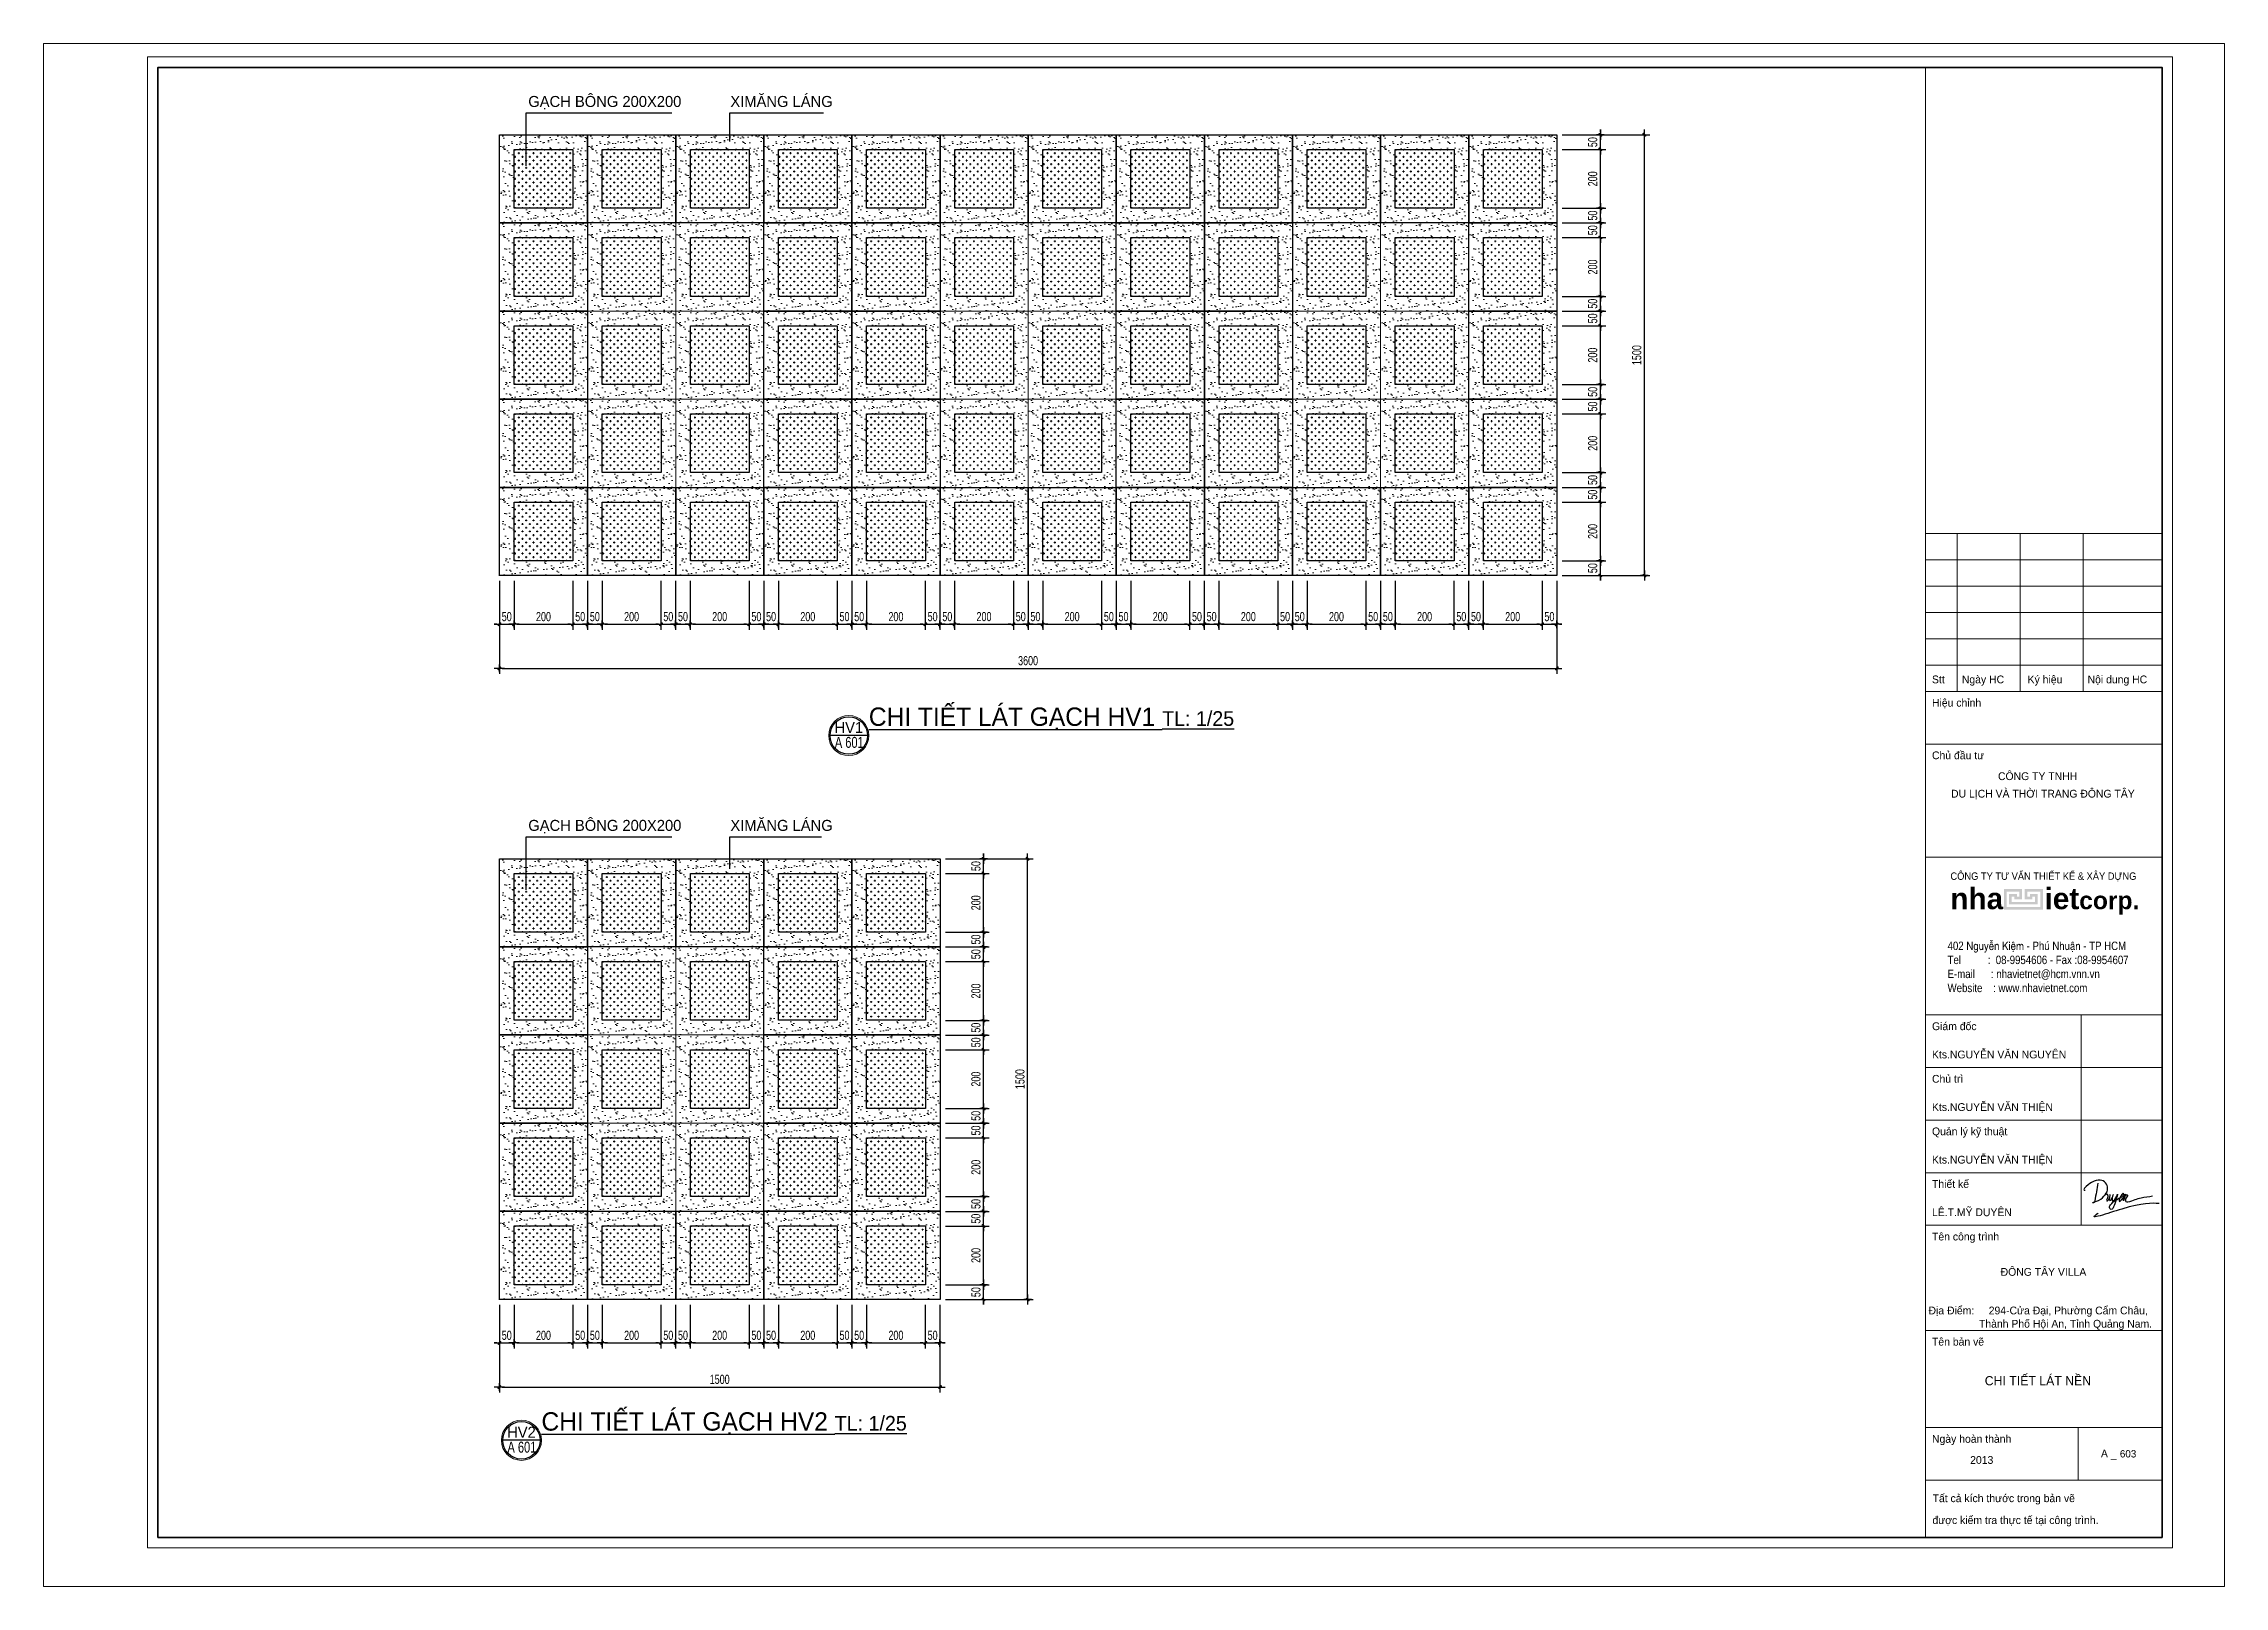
# Model space of a CAD drawing. Header units: inches. Extents: x 88947 to 296847, y 35049 to 161062.
# Drawn here: x 118647 to 133497, y 45550 to 56051 of the extents above; entities that cross this region are included whole.
import ezdxf
from ezdxf.enums import TextEntityAlignment as Align

# ---------------------------------------------------------------- set-up
doc = ezdxf.new("R2010")
doc.units = ezdxf.units.IN
doc.header["$MEASUREMENT"] = 0
doc.header["$PDMODE"] = 1
for name, color, linetype in [('$AUDIT_BAD_LAYER1', 7, 'Continuous'), ('NHO', 8, 'Continuous'), ('NOITHAT', 34, 'Continuous'), ('text', 2, 'Continuous')]:
    doc.layers.add(name, color=color, linetype=linetype)
for name, color, linetype, lineweight in [('0.15', 175, 'Continuous', 20), ('0.4', 1, 'Continuous', 30), ('A-Dims', 145, 'Continuous', 25), ('A-Text', 30, 'Continuous', 9), ('A-Wall', 2, 'Continuous', 35), ('DIM', 7, 'Continuous', 25), ('HACTH', 8, 'Continuous', 5), ('HATCH', 8, 'Continuous', 5), ('KHUNG 2', 144, 'Continuous', 18), ('KY HIEU', 4, 'Continuous', 25), ('NETMANH', 192, 'Continuous', 18), ('THAY', 3, 'Continuous', 18)]:
    doc.layers.add(name, color=color, linetype=linetype, lineweight=lineweight)
doc.styles.add('FRANKO', font='VFRANKO.TTF')
doc.styles.add('KHUNGTEN', font='VHELVEB.TTF')
doc.styles.add('TAS-MTEXT', font='VAVOB.TTF', dxfattribs={"width": 0.75})
doc.styles.add('VNCENTURYH', font='VHAVAN.TTF')
doc.styles.add('VNI-HELVE-CONDENSE', font='VNARIAL.TTF', dxfattribs={"width": 0.7})
doc.dimstyles.new('TAS-25', dxfattribs={"dimscale": 25, "dimtxt": 2.5, "dimasz": 0.7, "dimexe": 1.5, "dimexo": 1.5, "dimgap": 0.8, "dimtad": 1, "dimdec": 0, "dimlfac": 0.5, "dimzin": 3, "dimdsep": 46, "dimtxsty": 'VNI-HELVE-CONDENSE', "dimblk": 'TICK', "dimcen": 2.5, "dimclrt": 71, "dimazin": 2, "dimtfac": 0.75, "dimtdec": 0, "dimtix": 1, "dimtmove": 2, "dimatfit": 2, "dimldrblk": 'TICK123', "dimfxl": 1.5, "dimtolj": 1, "dimtzin": 0, "dimarcsym": 0})
doc.dimstyles.new('TAS-50', dxfattribs={"dimscale": 25, "dimtxt": 2.5, "dimasz": 0.7, "dimexe": 1.5, "dimexo": 1.5, "dimgap": 0.8, "dimtad": 1, "dimdec": 0, "dimzin": 3, "dimdsep": 46, "dimtxsty": 'VNI-HELVE-CONDENSE', "dimblk": 'TICK', "dimcen": 2.5, "dimclrt": 71, "dimazin": 2, "dimtfac": 0.75, "dimtdec": 0, "dimtix": 1, "dimtmove": 2, "dimatfit": 2, "dimldrblk": 'TICK123', "dimfxl": 1.5, "dimtolj": 1, "dimtzin": 0, "dimarcsym": 0})

msp = doc.modelspace()

# ---------------------------------------------------------------- texts
at = {"layer": 'A-Text', "style": 'FRANKO'}
for s, p in [('GAÏCH BOÂNG 200X200', (121947.7, 55620.1)), ('XIMAÊNG LAÙNG', (123323.9, 55620.1)), ('GAÏCH BOÂNG 200X200', (121947.7, 50692.5)), ('XIMAÊNG LAÙNG', (123323.9, 50692.5))]:
    msp.add_text(s, height=75, dxfattribs=at).set_placement(p)
at = {"layer": 'text', "style": 'FRANKO'}
for s, p in [('HV1', (124130.3, 51358.9)), ('HV2', (121901, 46561.8))]:
    msp.add_text(s, height=75, dxfattribs=at).set_placement(p, align=Align.CENTER)
at = {"layer": 'text', "style": 'TAS-MTEXT', "width": 0.75}
for p in [(124133.5, 51257.6), (121904.2, 46460.5)]:
    msp.add_text('A 601', height=75, dxfattribs=at).set_placement(p, align=Align.CENTER)
at = {"layer": 'text', "style": 'FRANKO'}
for s, height, p in [('CHI TIEÁT LAÙT NEÀN ', 62.5, (131865.4, 46918.9)), ('603', 50, (132785.7, 46427.7))]:
    msp.add_text(s, height=height, dxfattribs=at).set_placement(p)
at = {"layer": 'text', "char_height": 125, "width": 6721.758, "attachment_point": 1, "style": 'VNCENTURYH'}
for s, insert in [('{\\fVNI-Franko|b0|i0|c0|p2;\\LCHI TIEÁT LAÙT GAÏCH HV1 \\H0.8x;TL: 1/25}', (124266.7, 51532.5)), ('{\\fVNI-Franko|b0|i0|c0|p2;\\LCHI TIEÁT LAÙT GAÏCH HV2 \\H0.8x;TL: 1/25}', (122037.4, 46735.4))]:
    msp.add_mtext(s, dxfattribs=dict(at, insert=insert))

# ---------------------------------------------------------------- blocks, each defined once
blk = doc.blocks.new('A$C22DF5D2D')
for points in [[(-10, 1159), (-123, 479), (-148, 421), (-212, 409), (-104, 451), (219, 660), (363, 901), (147, 1267), (-150, 1235), (-388, 1094), (-537, 889), (-506, 892)], [(2356, 378), (916, 165), (-61, -39), (0, 0), (-61, -39)], [(255, 700), (290, 728), (339, 743), (363, 705), (341, 552), (331, 483), (357, 485), (464, 729), (431, 561), (448, 495), (513, 535), (530, 566), (588, 726), (535, 529), (559, 486), (639, 526), (747, 742), (622, 304), (565, 189), (507, 143), (444, 188), (443, 257), (521, 382), (803, 578), (926, 655), (981, 729), (981, 766), (870, 665), (831, 456), (904, 515), (1051, 736), (976, 480), (1094, 717), (1127, 703), (1105, 634), (1056, 499), (1066, 460), (1148, 442), (1421, 530), (1656, 597), (2094, 666)]]:
    blk.add_spline(points, degree=3)
blk = doc.blocks.new('khung ten')
at = {"layer": '0.4'}
h = blk.add_hatch(color=256, dxfattribs=at)
h.paths.add_polyline_path([(303108, -206615), (302758, -206615), (302758, -207015), (303508, -207015), (303508, -206615), (303158, -206615), (303158, -206815), (303308, -206815), (303308, -206765), (303358, -206765), (303358, -206865), (302908, -206865), (302908, -206765), (302958, -206765), (302958, -206815), (303108, -206815)])
h.paths.add_polyline_path([(303058, -206665), (303058, -206765), (303008, -206765), (303008, -206715), (302858, -206715), (302858, -206915), (303408, -206915), (303408, -206715), (303258, -206715), (303258, -206765), (303208, -206765), (303208, -206665), (303458, -206665), (303458, -206965), (302808, -206965), (302808, -206665)], flags=16)
at = {"layer": '0.15', "ltscale": 0.7}
blk.add_line((301249, -213090), (305804, -213090), dxfattribs=at)
at = {"layer": 'A-Wall', "ltscale": 0.7}
blk.add_lwpolyline([(267204, -219099), (305804, -219099), (305804, -190799), (267204, -190799)], close=True, dxfattribs=at)
at = {"layer": 'KHUNG 2', "ltscale": 0.7}
for p, q in [((301249, -219099), (301249, -190799)), ((301249, -199776), (305804, -199776)), ((301856, -202813), (301856, -199776)), ((303071, -202813), (303071, -199776)), ((304286, -202813), (304286, -199776)), ((301249, -200282), (305804, -200282)), ((301249, -200789), (305804, -200789)), ((305804, -201295), (301249, -201295)), ((301249, -201801), (305804, -201801)), ((301249, -202307), (305804, -202307)), ((301249, -202813), (305804, -202813)), ((301249, -203826), (305804, -203826)), ((301249, -206004), (305804, -206004)), ((301249, -209041), (305804, -209041)), ((304246, -213090), (304246, -209041)), ((301249, -210053), (305804, -210053)), ((301249, -211065), (305804, -211065)), ((301249, -212078), (305804, -212078)), ((301249, -213090), (305804, -213090)), ((301249, -215115), (305804, -215115)), ((301249, -216986), (305804, -216986)), ((304185, -217998), (304185, -216986)), ((301249, -217998), (305804, -217998))]:
    blk.add_line(p, q, dxfattribs=at)
blk.add_lwpolyline([(267004, -219299), (306004, -219299), (306004, -190599), (267004, -190599)], close=True, dxfattribs=at)
at = {"layer": 'NETMANH', "ltscale": 0.7}
blk.add_lwpolyline([(265004, -220042), (307004, -220042), (307004, -190342), (265004, -190342)], close=True, dxfattribs=at)
at = {"layer": 'text', "linetype": 'Continuous', "xscale": 0.5, "yscale": 0.5, "zscale": 0.5}
blk.add_blockref('A$C22DF5D2D', (304573, -212860), dxfattribs=at)
at = {"layer": '$AUDIT_BAD_LAYER1', "color": 2, "linetype": 'Continuous', "style": 'KHUNGTEN', "width": 0.9}
blk.add_text('COÂNG TY TÖ VAÁN THIEÁT KEÁ & XAÂY DÖÏNG', height=142.53, dxfattribs=at).set_placement((303519, -206369), align=Align.MIDDLE_CENTER)
at = {"layer": '$AUDIT_BAD_LAYER1', "color": 2, "linetype": 'Continuous', "insert": (301673, -207630), "char_height": 161.97, "width": 6102.51, "attachment_point": 1, "style": 'KHUNGTEN'}
blk.add_mtext('{\\fVNI-Helve-Condense|b0|i0|c0|p2;402 Nguyeãn Kieäm - Phuù Nhuaän - TP HCM \\PTel          :  08-9954606 - Fax :08-9954607\\PE-mail      : nhavietnet@hcm.vnn.vn\\PWebsite    : www.nhavietnet.com}', dxfattribs=at)
at = {"layer": 'text', "linetype": 'Continuous', "style": 'FRANKO'}
for s, p in [('Stt', (301373, -202657)), ('Ngaøy HC', (301948, -202657)), ('Kyù hieäu', (303215, -202657)), ('Noäi dung HC', (304369, -202657)), ('Hieäu chænh', (301373, -203106)), ('Chuû ñaàu tö', (301373, -204118)), ('COÂNG TY TNHH ', (302644, -204520)), ('DU LÒCH VAØ THÔØI TRANG ÑOÂNG TAÂY', (301740, -204857)), ('Giaùm ñoác', (301373, -209334)), ('Kts.NGUYEÃN VAÊN NGUYEÂN', (301373, -209878)), ('Chuû trì', (301373, -210346)), ('Kts.NGUYEÃN VAÊN THIEÄN', (301373, -210890)), ('Quaûn lyù kyõ thuaät', (301373, -211358)), ('Kts.NGUYEÃN VAÊN THIEÄN', (301373, -211903)), ('Thieát keá', (301373, -212370)), ('LEÂ.T.MYÕ DUYEÂN', (301373, -212915)), ('Teân coâng trình', (301373, -213383)), ('ÑOÂNG TAÂY VILLA', (302695, -214063)), ('Ñòa Ñieåm:     294-Cöûa Ñaïi, Phöôøng Caåm Chaâu, ', (301306, -214806)), ('Thaønh Phoá Hoäi An, Tænh Quaûng Nam.', (302278, -215061)), ('Teân baûn veõ ', (301373, -215407)), ('Ngaøy hoaøn thaønh', (301373, -217278)), ('2013', (302108, -217684)), ('A _ ', (304627, -217560)), ('Taát caû kích thöôùc trong baûn veõ ', (301385, -218421)), ('ñöôïc kieåm tra thöïc teá taïi coâng trình.', (301381, -218842))]:
    blk.add_text(s, height=150, dxfattribs=at).set_placement(p)
at = {"layer": 'text', "linetype": 'Continuous', "insert": (303546, -206852), "char_height": 410.12, "width": 9417.44, "attachment_point": 5, "style": 'KHUNGTEN'}
blk.add_mtext('{\\fVNI-Helve|b1|i0|c0|p2;nha     iet\\H0.8274x;corp.}', dxfattribs=at)
blk = doc.blocks.new('TICK')
at = {"layer": 'A-Dims', "color": 1}
for p, q in [((-2, 0), (2, 0)), ((0, 1.5), (0, -1.5))]:
    blk.add_line(p, q, dxfattribs=at)
at = {"layer": 'A-Dims', "color": 1, "const_width": 0.788}
blk.add_lwpolyline([(-0.33, -0.35), (0.38, 0.38)], dxfattribs=at)
at = {"layer": 'A-Dims', "color": 1, "const_width": 0.394}
for points in [[(0.24, 0.52, -0.414214), (0.52, 0.52, -1)], [(0.52, 0.52, -0.414214), (0.52, 0.24, -1)], [(-0.47, -0.21, 0.414214), (-0.47, -0.49, 1)], [(-0.47, -0.49, 0.414214), (-0.19, -0.49, 1)]]:
    blk.add_lwpolyline(points, format="xyb", dxfattribs=at)
blk = doc.blocks.new('*D3364')
at = {"layer": 'Defpoints', "color": 0}
for p in [(121751, 52431), (121851, 52431), (121851, 52099)]:
    blk.add_point(p, dxfattribs=at)
at = {"layer": 'DIM', "color": 0, "lineweight": -2}
for p, q in [((121751, 52394), (121751, 52062)), ((121851, 52394), (121851, 52062)), ((121734, 52099), (121716, 52099)), ((121751, 52099), (121851, 52099)), ((121869, 52099), (121886, 52099))]:
    blk.add_line(p, q, dxfattribs=at)
at = {"layer": 'DIM', "color": 0, "lineweight": -2, "xscale": 17.5, "yscale": 17.5, "zscale": 17.5}
blk.add_blockref('TICK', (121751, 52099), dxfattribs=at)
at = {"layer": 'DIM', "color": 0, "lineweight": -2, "xscale": 17.5, "yscale": 17.5, "zscale": 17.5, "rotation": 180}
blk.add_blockref('TICK', (121851, 52099), dxfattribs=at)
at = {"layer": 'DIM', "color": 71, "insert": (121801, 52151), "char_height": 62.5, "attachment_point": 5, "style": 'VNI-HELVE-CONDENSE'}
blk.add_mtext('\\A1;50', dxfattribs=at)
blk = doc.blocks.new('TICK123')
at = {"layer": 'A-Dims', "color": 1}
blk.add_lwpolyline([(0.05, 0, 0, 0.84, 0), (-2.11, 0, 8.4, 8.4, 0)], format="xyseb", dxfattribs=at)
blk = doc.blocks.new('*D3365')
at = {"layer": 'Defpoints', "color": 0}
for p in [(121851, 52431), (122251, 52431), (122251, 52099)]:
    blk.add_point(p, dxfattribs=at)
at = {"layer": 'DIM', "color": 0, "lineweight": -2}
for p, q in [((121851, 52394), (121851, 52062)), ((122251, 52394), (122251, 52062)), ((121869, 52099), (122234, 52099))]:
    blk.add_line(p, q, dxfattribs=at)
at = {"layer": 'DIM', "color": 0, "lineweight": -2, "xscale": 17.5, "yscale": 17.5, "zscale": 17.5, "rotation": 180}
blk.add_blockref('TICK', (121851, 52099), dxfattribs=at)
at = {"layer": 'DIM', "color": 0, "lineweight": -2, "xscale": 17.5, "yscale": 17.5, "zscale": 17.5}
blk.add_blockref('TICK', (122251, 52099), dxfattribs=at)
at = {"layer": 'DIM', "color": 71, "insert": (122051, 52151), "char_height": 62.5, "attachment_point": 5, "style": 'VNI-HELVE-CONDENSE'}
blk.add_mtext('\\A1;200', dxfattribs=at)
blk = doc.blocks.new('*D3366')
at = {"layer": 'Defpoints', "color": 0}
for p in [(122251, 52431), (122351, 52431), (122351, 52099)]:
    blk.add_point(p, dxfattribs=at)
at = {"layer": 'DIM', "color": 0, "lineweight": -2}
for p, q in [((122251, 52394), (122251, 52062)), ((122351, 52394), (122351, 52062)), ((122234, 52099), (122216, 52099)), ((122251, 52099), (122351, 52099)), ((122369, 52099), (122386, 52099))]:
    blk.add_line(p, q, dxfattribs=at)
at = {"layer": 'DIM', "color": 0, "lineweight": -2, "xscale": 17.5, "yscale": 17.5, "zscale": 17.5}
blk.add_blockref('TICK', (122251, 52099), dxfattribs=at)
at = {"layer": 'DIM', "color": 0, "lineweight": -2, "xscale": 17.5, "yscale": 17.5, "zscale": 17.5, "rotation": 180}
blk.add_blockref('TICK', (122351, 52099), dxfattribs=at)
at = {"layer": 'DIM', "color": 71, "insert": (122301, 52151), "char_height": 62.5, "attachment_point": 5, "style": 'VNI-HELVE-CONDENSE'}
blk.add_mtext('\\A1;50', dxfattribs=at)
blk = doc.blocks.new('*D3367')
at = {"layer": 'Defpoints', "color": 0}
for p in [(122351, 52431), (122451, 52431), (122451, 52099)]:
    blk.add_point(p, dxfattribs=at)
at = {"layer": 'DIM', "color": 0, "lineweight": -2}
for p, q in [((122351, 52394), (122351, 52062)), ((122451, 52394), (122451, 52062)), ((122334, 52099), (122316, 52099)), ((122351, 52099), (122451, 52099)), ((122469, 52099), (122486, 52099))]:
    blk.add_line(p, q, dxfattribs=at)
at = {"layer": 'DIM', "color": 0, "lineweight": -2, "xscale": 17.5, "yscale": 17.5, "zscale": 17.5}
blk.add_blockref('TICK', (122351, 52099), dxfattribs=at)
at = {"layer": 'DIM', "color": 0, "lineweight": -2, "xscale": 17.5, "yscale": 17.5, "zscale": 17.5, "rotation": 180}
blk.add_blockref('TICK', (122451, 52099), dxfattribs=at)
at = {"layer": 'DIM', "color": 71, "insert": (122401, 52151), "char_height": 62.5, "attachment_point": 5, "style": 'VNI-HELVE-CONDENSE'}
blk.add_mtext('\\A1;50', dxfattribs=at)
blk = doc.blocks.new('*D3368')
at = {"layer": 'Defpoints', "color": 0}
for p in [(122451, 52431), (122851, 52431), (122851, 52099)]:
    blk.add_point(p, dxfattribs=at)
at = {"layer": 'DIM', "color": 0, "lineweight": -2}
for p, q in [((122451, 52394), (122451, 52062)), ((122851, 52394), (122851, 52062)), ((122469, 52099), (122834, 52099))]:
    blk.add_line(p, q, dxfattribs=at)
at = {"layer": 'DIM', "color": 0, "lineweight": -2, "xscale": 17.5, "yscale": 17.5, "zscale": 17.5, "rotation": 180}
blk.add_blockref('TICK', (122451, 52099), dxfattribs=at)
at = {"layer": 'DIM', "color": 0, "lineweight": -2, "xscale": 17.5, "yscale": 17.5, "zscale": 17.5}
blk.add_blockref('TICK', (122851, 52099), dxfattribs=at)
at = {"layer": 'DIM', "color": 71, "insert": (122651, 52151), "char_height": 62.5, "attachment_point": 5, "style": 'VNI-HELVE-CONDENSE'}
blk.add_mtext('\\A1;200', dxfattribs=at)
blk = doc.blocks.new('*D3369')
at = {"layer": 'Defpoints', "color": 0}
for p in [(122851, 52431), (122951, 52431), (122951, 52099)]:
    blk.add_point(p, dxfattribs=at)
at = {"layer": 'DIM', "color": 0, "lineweight": -2}
for p, q in [((122851, 52394), (122851, 52062)), ((122951, 52394), (122951, 52062)), ((122834, 52099), (122816, 52099)), ((122851, 52099), (122951, 52099)), ((122969, 52099), (122986, 52099))]:
    blk.add_line(p, q, dxfattribs=at)
at = {"layer": 'DIM', "color": 0, "lineweight": -2, "xscale": 17.5, "yscale": 17.5, "zscale": 17.5}
blk.add_blockref('TICK', (122851, 52099), dxfattribs=at)
at = {"layer": 'DIM', "color": 0, "lineweight": -2, "xscale": 17.5, "yscale": 17.5, "zscale": 17.5, "rotation": 180}
blk.add_blockref('TICK', (122951, 52099), dxfattribs=at)
at = {"layer": 'DIM', "color": 71, "insert": (122901, 52151), "char_height": 62.5, "attachment_point": 5, "style": 'VNI-HELVE-CONDENSE'}
blk.add_mtext('\\A1;50', dxfattribs=at)
blk = doc.blocks.new('*D3370')
at = {"layer": 'Defpoints', "color": 0}
for p in [(122951, 52431), (123051, 52431), (123051, 52099)]:
    blk.add_point(p, dxfattribs=at)
at = {"layer": 'DIM', "color": 0, "lineweight": -2}
for p, q in [((122951, 52394), (122951, 52062)), ((123051, 52394), (123051, 52062)), ((122934, 52099), (122916, 52099)), ((122951, 52099), (123051, 52099)), ((123069, 52099), (123086, 52099))]:
    blk.add_line(p, q, dxfattribs=at)
at = {"layer": 'DIM', "color": 0, "lineweight": -2, "xscale": 17.5, "yscale": 17.5, "zscale": 17.5}
blk.add_blockref('TICK', (122951, 52099), dxfattribs=at)
at = {"layer": 'DIM', "color": 0, "lineweight": -2, "xscale": 17.5, "yscale": 17.5, "zscale": 17.5, "rotation": 180}
blk.add_blockref('TICK', (123051, 52099), dxfattribs=at)
at = {"layer": 'DIM', "color": 71, "insert": (123001, 52151), "char_height": 62.5, "attachment_point": 5, "style": 'VNI-HELVE-CONDENSE'}
blk.add_mtext('\\A1;50', dxfattribs=at)
blk = doc.blocks.new('*D3371')
at = {"layer": 'Defpoints', "color": 0}
for p in [(123051, 52431), (123451, 52431), (123451, 52099)]:
    blk.add_point(p, dxfattribs=at)
at = {"layer": 'DIM', "color": 0, "lineweight": -2}
for p, q in [((123051, 52394), (123051, 52062)), ((123451, 52394), (123451, 52062)), ((123069, 52099), (123434, 52099))]:
    blk.add_line(p, q, dxfattribs=at)
at = {"layer": 'DIM', "color": 0, "lineweight": -2, "xscale": 17.5, "yscale": 17.5, "zscale": 17.5, "rotation": 180}
blk.add_blockref('TICK', (123051, 52099), dxfattribs=at)
at = {"layer": 'DIM', "color": 0, "lineweight": -2, "xscale": 17.5, "yscale": 17.5, "zscale": 17.5}
blk.add_blockref('TICK', (123451, 52099), dxfattribs=at)
at = {"layer": 'DIM', "color": 71, "insert": (123251, 52151), "char_height": 62.5, "attachment_point": 5, "style": 'VNI-HELVE-CONDENSE'}
blk.add_mtext('\\A1;200', dxfattribs=at)
blk = doc.blocks.new('*D3372')
at = {"layer": 'Defpoints', "color": 0}
for p in [(123451, 52431), (123551, 52431), (123551, 52099)]:
    blk.add_point(p, dxfattribs=at)
at = {"layer": 'DIM', "color": 0, "lineweight": -2}
for p, q in [((123451, 52394), (123451, 52062)), ((123551, 52394), (123551, 52062)), ((123434, 52099), (123416, 52099)), ((123451, 52099), (123551, 52099)), ((123569, 52099), (123586, 52099))]:
    blk.add_line(p, q, dxfattribs=at)
at = {"layer": 'DIM', "color": 0, "lineweight": -2, "xscale": 17.5, "yscale": 17.5, "zscale": 17.5}
blk.add_blockref('TICK', (123451, 52099), dxfattribs=at)
at = {"layer": 'DIM', "color": 0, "lineweight": -2, "xscale": 17.5, "yscale": 17.5, "zscale": 17.5, "rotation": 180}
blk.add_blockref('TICK', (123551, 52099), dxfattribs=at)
at = {"layer": 'DIM', "color": 71, "insert": (123501, 52151), "char_height": 62.5, "attachment_point": 5, "style": 'VNI-HELVE-CONDENSE'}
blk.add_mtext('\\A1;50', dxfattribs=at)
blk = doc.blocks.new('*D3373')
at = {"layer": 'Defpoints', "color": 0}
for p in [(123551, 52431), (123651, 52431), (123651, 52099)]:
    blk.add_point(p, dxfattribs=at)
at = {"layer": 'DIM', "color": 0, "lineweight": -2}
for p, q in [((123551, 52394), (123551, 52062)), ((123651, 52394), (123651, 52062)), ((123534, 52099), (123516, 52099)), ((123551, 52099), (123651, 52099)), ((123669, 52099), (123686, 52099))]:
    blk.add_line(p, q, dxfattribs=at)
at = {"layer": 'DIM', "color": 0, "lineweight": -2, "xscale": 17.5, "yscale": 17.5, "zscale": 17.5}
blk.add_blockref('TICK', (123551, 52099), dxfattribs=at)
at = {"layer": 'DIM', "color": 0, "lineweight": -2, "xscale": 17.5, "yscale": 17.5, "zscale": 17.5, "rotation": 180}
blk.add_blockref('TICK', (123651, 52099), dxfattribs=at)
at = {"layer": 'DIM', "color": 71, "insert": (123601, 52151), "char_height": 62.5, "attachment_point": 5, "style": 'VNI-HELVE-CONDENSE'}
blk.add_mtext('\\A1;50', dxfattribs=at)
blk = doc.blocks.new('*D3374')
at = {"layer": 'Defpoints', "color": 0}
for p in [(123651, 52431), (124051, 52431), (124051, 52099)]:
    blk.add_point(p, dxfattribs=at)
at = {"layer": 'DIM', "color": 0, "lineweight": -2}
for p, q in [((123651, 52394), (123651, 52062)), ((124051, 52394), (124051, 52062)), ((123669, 52099), (124034, 52099))]:
    blk.add_line(p, q, dxfattribs=at)
at = {"layer": 'DIM', "color": 0, "lineweight": -2, "xscale": 17.5, "yscale": 17.5, "zscale": 17.5, "rotation": 180}
blk.add_blockref('TICK', (123651, 52099), dxfattribs=at)
at = {"layer": 'DIM', "color": 0, "lineweight": -2, "xscale": 17.5, "yscale": 17.5, "zscale": 17.5}
blk.add_blockref('TICK', (124051, 52099), dxfattribs=at)
at = {"layer": 'DIM', "color": 71, "insert": (123851, 52151), "char_height": 62.5, "attachment_point": 5, "style": 'VNI-HELVE-CONDENSE'}
blk.add_mtext('\\A1;200', dxfattribs=at)
blk = doc.blocks.new('*D3375')
at = {"layer": 'Defpoints', "color": 0}
for p in [(124051, 52431), (124151, 52431), (124151, 52099)]:
    blk.add_point(p, dxfattribs=at)
at = {"layer": 'DIM', "color": 0, "lineweight": -2}
for p, q in [((124051, 52394), (124051, 52062)), ((124151, 52394), (124151, 52062)), ((124034, 52099), (124016, 52099)), ((124051, 52099), (124151, 52099)), ((124169, 52099), (124186, 52099))]:
    blk.add_line(p, q, dxfattribs=at)
at = {"layer": 'DIM', "color": 0, "lineweight": -2, "xscale": 17.5, "yscale": 17.5, "zscale": 17.5}
blk.add_blockref('TICK', (124051, 52099), dxfattribs=at)
at = {"layer": 'DIM', "color": 0, "lineweight": -2, "xscale": 17.5, "yscale": 17.5, "zscale": 17.5, "rotation": 180}
blk.add_blockref('TICK', (124151, 52099), dxfattribs=at)
at = {"layer": 'DIM', "color": 71, "insert": (124101, 52151), "char_height": 62.5, "attachment_point": 5, "style": 'VNI-HELVE-CONDENSE'}
blk.add_mtext('\\A1;50', dxfattribs=at)
blk = doc.blocks.new('*D3376')
at = {"layer": 'Defpoints', "color": 0}
for p in [(124151, 52431), (124251, 52431), (124251, 52099)]:
    blk.add_point(p, dxfattribs=at)
at = {"layer": 'DIM', "color": 0, "lineweight": -2}
for p, q in [((124151, 52394), (124151, 52062)), ((124251, 52394), (124251, 52062)), ((124134, 52099), (124116, 52099)), ((124151, 52099), (124251, 52099)), ((124269, 52099), (124286, 52099))]:
    blk.add_line(p, q, dxfattribs=at)
at = {"layer": 'DIM', "color": 0, "lineweight": -2, "xscale": 17.5, "yscale": 17.5, "zscale": 17.5}
blk.add_blockref('TICK', (124151, 52099), dxfattribs=at)
at = {"layer": 'DIM', "color": 0, "lineweight": -2, "xscale": 17.5, "yscale": 17.5, "zscale": 17.5, "rotation": 180}
blk.add_blockref('TICK', (124251, 52099), dxfattribs=at)
at = {"layer": 'DIM', "color": 71, "insert": (124201, 52151), "char_height": 62.5, "attachment_point": 5, "style": 'VNI-HELVE-CONDENSE'}
blk.add_mtext('\\A1;50', dxfattribs=at)
blk = doc.blocks.new('*D3377')
at = {"layer": 'Defpoints', "color": 0}
for p in [(124251, 52431), (124651, 52431), (124651, 52099)]:
    blk.add_point(p, dxfattribs=at)
at = {"layer": 'DIM', "color": 0, "lineweight": -2}
for p, q in [((124251, 52394), (124251, 52062)), ((124651, 52394), (124651, 52062)), ((124269, 52099), (124634, 52099))]:
    blk.add_line(p, q, dxfattribs=at)
at = {"layer": 'DIM', "color": 0, "lineweight": -2, "xscale": 17.5, "yscale": 17.5, "zscale": 17.5, "rotation": 180}
blk.add_blockref('TICK', (124251, 52099), dxfattribs=at)
at = {"layer": 'DIM', "color": 0, "lineweight": -2, "xscale": 17.5, "yscale": 17.5, "zscale": 17.5}
blk.add_blockref('TICK', (124651, 52099), dxfattribs=at)
at = {"layer": 'DIM', "color": 71, "insert": (124451, 52151), "char_height": 62.5, "attachment_point": 5, "style": 'VNI-HELVE-CONDENSE'}
blk.add_mtext('\\A1;200', dxfattribs=at)
blk = doc.blocks.new('*D3378')
at = {"layer": 'Defpoints', "color": 0}
for p in [(124651, 52431), (124751, 52431), (124751, 52099)]:
    blk.add_point(p, dxfattribs=at)
at = {"layer": 'DIM', "color": 0, "lineweight": -2}
for p, q in [((124651, 52394), (124651, 52062)), ((124751, 52394), (124751, 52062)), ((124634, 52099), (124616, 52099)), ((124651, 52099), (124751, 52099)), ((124769, 52099), (124786, 52099))]:
    blk.add_line(p, q, dxfattribs=at)
at = {"layer": 'DIM', "color": 0, "lineweight": -2, "xscale": 17.5, "yscale": 17.5, "zscale": 17.5}
blk.add_blockref('TICK', (124651, 52099), dxfattribs=at)
at = {"layer": 'DIM', "color": 0, "lineweight": -2, "xscale": 17.5, "yscale": 17.5, "zscale": 17.5, "rotation": 180}
blk.add_blockref('TICK', (124751, 52099), dxfattribs=at)
at = {"layer": 'DIM', "color": 71, "insert": (124701, 52151), "char_height": 62.5, "attachment_point": 5, "style": 'VNI-HELVE-CONDENSE'}
blk.add_mtext('\\A1;50', dxfattribs=at)
blk = doc.blocks.new('*D3379')
at = {"layer": 'Defpoints', "color": 0}
for p in [(124751, 52431), (124851, 52431), (124851, 52099)]:
    blk.add_point(p, dxfattribs=at)
at = {"layer": 'DIM', "color": 0, "lineweight": -2}
for p, q in [((124751, 52394), (124751, 52062)), ((124851, 52394), (124851, 52062)), ((124734, 52099), (124716, 52099)), ((124751, 52099), (124851, 52099)), ((124869, 52099), (124886, 52099))]:
    blk.add_line(p, q, dxfattribs=at)
at = {"layer": 'DIM', "color": 0, "lineweight": -2, "xscale": 17.5, "yscale": 17.5, "zscale": 17.5}
blk.add_blockref('TICK', (124751, 52099), dxfattribs=at)
at = {"layer": 'DIM', "color": 0, "lineweight": -2, "xscale": 17.5, "yscale": 17.5, "zscale": 17.5, "rotation": 180}
blk.add_blockref('TICK', (124851, 52099), dxfattribs=at)
at = {"layer": 'DIM', "color": 71, "insert": (124801, 52151), "char_height": 62.5, "attachment_point": 5, "style": 'VNI-HELVE-CONDENSE'}
blk.add_mtext('\\A1;50', dxfattribs=at)
blk = doc.blocks.new('*D3380')
at = {"layer": 'Defpoints', "color": 0}
for p in [(124851, 52431), (125251, 52431), (125251, 52099)]:
    blk.add_point(p, dxfattribs=at)
at = {"layer": 'DIM', "color": 0, "lineweight": -2}
for p, q in [((124851, 52394), (124851, 52062)), ((125251, 52394), (125251, 52062)), ((124869, 52099), (125234, 52099))]:
    blk.add_line(p, q, dxfattribs=at)
at = {"layer": 'DIM', "color": 0, "lineweight": -2, "xscale": 17.5, "yscale": 17.5, "zscale": 17.5, "rotation": 180}
blk.add_blockref('TICK', (124851, 52099), dxfattribs=at)
at = {"layer": 'DIM', "color": 0, "lineweight": -2, "xscale": 17.5, "yscale": 17.5, "zscale": 17.5}
blk.add_blockref('TICK', (125251, 52099), dxfattribs=at)
at = {"layer": 'DIM', "color": 71, "insert": (125051, 52151), "char_height": 62.5, "attachment_point": 5, "style": 'VNI-HELVE-CONDENSE'}
blk.add_mtext('\\A1;200', dxfattribs=at)
blk = doc.blocks.new('*D3381')
at = {"layer": 'Defpoints', "color": 0}
for p in [(125251, 52431), (125351, 52431), (125351, 52099)]:
    blk.add_point(p, dxfattribs=at)
at = {"layer": 'DIM', "color": 0, "lineweight": -2}
for p, q in [((125251, 52394), (125251, 52062)), ((125351, 52394), (125351, 52062)), ((125234, 52099), (125216, 52099)), ((125251, 52099), (125351, 52099)), ((125369, 52099), (125386, 52099))]:
    blk.add_line(p, q, dxfattribs=at)
at = {"layer": 'DIM', "color": 0, "lineweight": -2, "xscale": 17.5, "yscale": 17.5, "zscale": 17.5}
blk.add_blockref('TICK', (125251, 52099), dxfattribs=at)
at = {"layer": 'DIM', "color": 0, "lineweight": -2, "xscale": 17.5, "yscale": 17.5, "zscale": 17.5, "rotation": 180}
blk.add_blockref('TICK', (125351, 52099), dxfattribs=at)
at = {"layer": 'DIM', "color": 71, "insert": (125301, 52151), "char_height": 62.5, "attachment_point": 5, "style": 'VNI-HELVE-CONDENSE'}
blk.add_mtext('\\A1;50', dxfattribs=at)
blk = doc.blocks.new('*D3382')
at = {"layer": 'Defpoints', "color": 0}
for p in [(125351, 52431), (125451, 52431), (125451, 52099)]:
    blk.add_point(p, dxfattribs=at)
at = {"layer": 'DIM', "color": 0, "lineweight": -2}
for p, q in [((125351, 52394), (125351, 52062)), ((125451, 52394), (125451, 52062)), ((125334, 52099), (125316, 52099)), ((125351, 52099), (125451, 52099)), ((125469, 52099), (125486, 52099))]:
    blk.add_line(p, q, dxfattribs=at)
at = {"layer": 'DIM', "color": 0, "lineweight": -2, "xscale": 17.5, "yscale": 17.5, "zscale": 17.5}
blk.add_blockref('TICK', (125351, 52099), dxfattribs=at)
at = {"layer": 'DIM', "color": 0, "lineweight": -2, "xscale": 17.5, "yscale": 17.5, "zscale": 17.5, "rotation": 180}
blk.add_blockref('TICK', (125451, 52099), dxfattribs=at)
at = {"layer": 'DIM', "color": 71, "insert": (125401, 52151), "char_height": 62.5, "attachment_point": 5, "style": 'VNI-HELVE-CONDENSE'}
blk.add_mtext('\\A1;50', dxfattribs=at)
blk = doc.blocks.new('*D3383')
at = {"layer": 'Defpoints', "color": 0}
for p in [(125451, 52431), (125851, 52431), (125851, 52099)]:
    blk.add_point(p, dxfattribs=at)
at = {"layer": 'DIM', "color": 0, "lineweight": -2}
for p, q in [((125451, 52394), (125451, 52062)), ((125851, 52394), (125851, 52062)), ((125469, 52099), (125834, 52099))]:
    blk.add_line(p, q, dxfattribs=at)
at = {"layer": 'DIM', "color": 0, "lineweight": -2, "xscale": 17.5, "yscale": 17.5, "zscale": 17.5, "rotation": 180}
blk.add_blockref('TICK', (125451, 52099), dxfattribs=at)
at = {"layer": 'DIM', "color": 0, "lineweight": -2, "xscale": 17.5, "yscale": 17.5, "zscale": 17.5}
blk.add_blockref('TICK', (125851, 52099), dxfattribs=at)
at = {"layer": 'DIM', "color": 71, "insert": (125651, 52151), "char_height": 62.5, "attachment_point": 5, "style": 'VNI-HELVE-CONDENSE'}
blk.add_mtext('\\A1;200', dxfattribs=at)
blk = doc.blocks.new('*D3384')
at = {"layer": 'Defpoints', "color": 0}
for p in [(125851, 52431), (125951, 52431), (125951, 52099)]:
    blk.add_point(p, dxfattribs=at)
at = {"layer": 'DIM', "color": 0, "lineweight": -2}
for p, q in [((125851, 52394), (125851, 52062)), ((125951, 52394), (125951, 52062)), ((125834, 52099), (125816, 52099)), ((125851, 52099), (125951, 52099)), ((125969, 52099), (125986, 52099))]:
    blk.add_line(p, q, dxfattribs=at)
at = {"layer": 'DIM', "color": 0, "lineweight": -2, "xscale": 17.5, "yscale": 17.5, "zscale": 17.5}
blk.add_blockref('TICK', (125851, 52099), dxfattribs=at)
at = {"layer": 'DIM', "color": 0, "lineweight": -2, "xscale": 17.5, "yscale": 17.5, "zscale": 17.5, "rotation": 180}
blk.add_blockref('TICK', (125951, 52099), dxfattribs=at)
at = {"layer": 'DIM', "color": 71, "insert": (125901, 52151), "char_height": 62.5, "attachment_point": 5, "style": 'VNI-HELVE-CONDENSE'}
blk.add_mtext('\\A1;50', dxfattribs=at)
blk = doc.blocks.new('*D3385')
at = {"layer": 'Defpoints', "color": 0}
for p in [(125951, 52431), (126051, 52431), (126051, 52099)]:
    blk.add_point(p, dxfattribs=at)
at = {"layer": 'DIM', "color": 0, "lineweight": -2}
for p, q in [((125951, 52394), (125951, 52062)), ((126051, 52394), (126051, 52062)), ((125934, 52099), (125916, 52099)), ((125951, 52099), (126051, 52099)), ((126069, 52099), (126086, 52099))]:
    blk.add_line(p, q, dxfattribs=at)
at = {"layer": 'DIM', "color": 0, "lineweight": -2, "xscale": 17.5, "yscale": 17.5, "zscale": 17.5}
blk.add_blockref('TICK', (125951, 52099), dxfattribs=at)
at = {"layer": 'DIM', "color": 0, "lineweight": -2, "xscale": 17.5, "yscale": 17.5, "zscale": 17.5, "rotation": 180}
blk.add_blockref('TICK', (126051, 52099), dxfattribs=at)
at = {"layer": 'DIM', "color": 71, "insert": (126001, 52151), "char_height": 62.5, "attachment_point": 5, "style": 'VNI-HELVE-CONDENSE'}
blk.add_mtext('\\A1;50', dxfattribs=at)
blk = doc.blocks.new('*D3386')
at = {"layer": 'Defpoints', "color": 0}
for p in [(126051, 52431), (126451, 52431), (126451, 52099)]:
    blk.add_point(p, dxfattribs=at)
at = {"layer": 'DIM', "color": 0, "lineweight": -2}
for p, q in [((126051, 52394), (126051, 52062)), ((126451, 52394), (126451, 52062)), ((126069, 52099), (126434, 52099))]:
    blk.add_line(p, q, dxfattribs=at)
at = {"layer": 'DIM', "color": 0, "lineweight": -2, "xscale": 17.5, "yscale": 17.5, "zscale": 17.5, "rotation": 180}
blk.add_blockref('TICK', (126051, 52099), dxfattribs=at)
at = {"layer": 'DIM', "color": 0, "lineweight": -2, "xscale": 17.5, "yscale": 17.5, "zscale": 17.5}
blk.add_blockref('TICK', (126451, 52099), dxfattribs=at)
at = {"layer": 'DIM', "color": 71, "insert": (126251, 52151), "char_height": 62.5, "attachment_point": 5, "style": 'VNI-HELVE-CONDENSE'}
blk.add_mtext('\\A1;200', dxfattribs=at)
blk = doc.blocks.new('*D3387')
at = {"layer": 'Defpoints', "color": 0}
for p in [(126451, 52431), (126551, 52431), (126551, 52099)]:
    blk.add_point(p, dxfattribs=at)
at = {"layer": 'DIM', "color": 0, "lineweight": -2}
for p, q in [((126451, 52394), (126451, 52062)), ((126551, 52394), (126551, 52062)), ((126434, 52099), (126416, 52099)), ((126451, 52099), (126551, 52099)), ((126569, 52099), (126586, 52099))]:
    blk.add_line(p, q, dxfattribs=at)
at = {"layer": 'DIM', "color": 0, "lineweight": -2, "xscale": 17.5, "yscale": 17.5, "zscale": 17.5}
blk.add_blockref('TICK', (126451, 52099), dxfattribs=at)
at = {"layer": 'DIM', "color": 0, "lineweight": -2, "xscale": 17.5, "yscale": 17.5, "zscale": 17.5, "rotation": 180}
blk.add_blockref('TICK', (126551, 52099), dxfattribs=at)
at = {"layer": 'DIM', "color": 71, "insert": (126501, 52151), "char_height": 62.5, "attachment_point": 5, "style": 'VNI-HELVE-CONDENSE'}
blk.add_mtext('\\A1;50', dxfattribs=at)
blk = doc.blocks.new('*D3388')
at = {"layer": 'Defpoints', "color": 0}
for p in [(126551, 52431), (126651, 52431), (126651, 52099)]:
    blk.add_point(p, dxfattribs=at)
at = {"layer": 'DIM', "color": 0, "lineweight": -2}
for p, q in [((126551, 52394), (126551, 52062)), ((126651, 52394), (126651, 52062)), ((126534, 52099), (126516, 52099)), ((126551, 52099), (126651, 52099)), ((126669, 52099), (126686, 52099))]:
    blk.add_line(p, q, dxfattribs=at)
at = {"layer": 'DIM', "color": 0, "lineweight": -2, "xscale": 17.5, "yscale": 17.5, "zscale": 17.5}
blk.add_blockref('TICK', (126551, 52099), dxfattribs=at)
at = {"layer": 'DIM', "color": 0, "lineweight": -2, "xscale": 17.5, "yscale": 17.5, "zscale": 17.5, "rotation": 180}
blk.add_blockref('TICK', (126651, 52099), dxfattribs=at)
at = {"layer": 'DIM', "color": 71, "insert": (126601, 52151), "char_height": 62.5, "attachment_point": 5, "style": 'VNI-HELVE-CONDENSE'}
blk.add_mtext('\\A1;50', dxfattribs=at)
blk = doc.blocks.new('*D3389')
at = {"layer": 'Defpoints', "color": 0}
for p in [(126651, 52431), (127051, 52431), (127051, 52099)]:
    blk.add_point(p, dxfattribs=at)
at = {"layer": 'DIM', "color": 0, "lineweight": -2}
for p, q in [((126651, 52394), (126651, 52062)), ((127051, 52394), (127051, 52062)), ((126669, 52099), (127034, 52099))]:
    blk.add_line(p, q, dxfattribs=at)
at = {"layer": 'DIM', "color": 0, "lineweight": -2, "xscale": 17.5, "yscale": 17.5, "zscale": 17.5, "rotation": 180}
blk.add_blockref('TICK', (126651, 52099), dxfattribs=at)
at = {"layer": 'DIM', "color": 0, "lineweight": -2, "xscale": 17.5, "yscale": 17.5, "zscale": 17.5}
blk.add_blockref('TICK', (127051, 52099), dxfattribs=at)
at = {"layer": 'DIM', "color": 71, "insert": (126851, 52151), "char_height": 62.5, "attachment_point": 5, "style": 'VNI-HELVE-CONDENSE'}
blk.add_mtext('\\A1;200', dxfattribs=at)
blk = doc.blocks.new('*D3390')
at = {"layer": 'Defpoints', "color": 0}
for p in [(127051, 52431), (127151, 52431), (127151, 52099)]:
    blk.add_point(p, dxfattribs=at)
at = {"layer": 'DIM', "color": 0, "lineweight": -2}
for p, q in [((127051, 52394), (127051, 52062)), ((127151, 52394), (127151, 52062)), ((127034, 52099), (127016, 52099)), ((127051, 52099), (127151, 52099)), ((127169, 52099), (127186, 52099))]:
    blk.add_line(p, q, dxfattribs=at)
at = {"layer": 'DIM', "color": 0, "lineweight": -2, "xscale": 17.5, "yscale": 17.5, "zscale": 17.5}
blk.add_blockref('TICK', (127051, 52099), dxfattribs=at)
at = {"layer": 'DIM', "color": 0, "lineweight": -2, "xscale": 17.5, "yscale": 17.5, "zscale": 17.5, "rotation": 180}
blk.add_blockref('TICK', (127151, 52099), dxfattribs=at)
at = {"layer": 'DIM', "color": 71, "insert": (127101, 52151), "char_height": 62.5, "attachment_point": 5, "style": 'VNI-HELVE-CONDENSE'}
blk.add_mtext('\\A1;50', dxfattribs=at)
blk = doc.blocks.new('*D3391')
at = {"layer": 'Defpoints', "color": 0}
for p in [(127151, 52431), (127251, 52431), (127251, 52099)]:
    blk.add_point(p, dxfattribs=at)
at = {"layer": 'DIM', "color": 0, "lineweight": -2}
for p, q in [((127151, 52394), (127151, 52062)), ((127251, 52394), (127251, 52062)), ((127134, 52099), (127116, 52099)), ((127151, 52099), (127251, 52099)), ((127269, 52099), (127286, 52099))]:
    blk.add_line(p, q, dxfattribs=at)
at = {"layer": 'DIM', "color": 0, "lineweight": -2, "xscale": 17.5, "yscale": 17.5, "zscale": 17.5}
blk.add_blockref('TICK', (127151, 52099), dxfattribs=at)
at = {"layer": 'DIM', "color": 0, "lineweight": -2, "xscale": 17.5, "yscale": 17.5, "zscale": 17.5, "rotation": 180}
blk.add_blockref('TICK', (127251, 52099), dxfattribs=at)
at = {"layer": 'DIM', "color": 71, "insert": (127201, 52151), "char_height": 62.5, "attachment_point": 5, "style": 'VNI-HELVE-CONDENSE'}
blk.add_mtext('\\A1;50', dxfattribs=at)
blk = doc.blocks.new('*D3392')
at = {"layer": 'Defpoints', "color": 0}
for p in [(127251, 52431), (127651, 52431), (127651, 52099)]:
    blk.add_point(p, dxfattribs=at)
at = {"layer": 'DIM', "color": 0, "lineweight": -2}
for p, q in [((127251, 52394), (127251, 52062)), ((127651, 52394), (127651, 52062)), ((127269, 52099), (127634, 52099))]:
    blk.add_line(p, q, dxfattribs=at)
at = {"layer": 'DIM', "color": 0, "lineweight": -2, "xscale": 17.5, "yscale": 17.5, "zscale": 17.5, "rotation": 180}
blk.add_blockref('TICK', (127251, 52099), dxfattribs=at)
at = {"layer": 'DIM', "color": 0, "lineweight": -2, "xscale": 17.5, "yscale": 17.5, "zscale": 17.5}
blk.add_blockref('TICK', (127651, 52099), dxfattribs=at)
at = {"layer": 'DIM', "color": 71, "insert": (127451, 52151), "char_height": 62.5, "attachment_point": 5, "style": 'VNI-HELVE-CONDENSE'}
blk.add_mtext('\\A1;200', dxfattribs=at)
blk = doc.blocks.new('*D3393')
at = {"layer": 'Defpoints', "color": 0}
for p in [(127651, 52431), (127751, 52431), (127751, 52099)]:
    blk.add_point(p, dxfattribs=at)
at = {"layer": 'DIM', "color": 0, "lineweight": -2}
for p, q in [((127651, 52394), (127651, 52062)), ((127751, 52394), (127751, 52062)), ((127634, 52099), (127616, 52099)), ((127651, 52099), (127751, 52099)), ((127769, 52099), (127786, 52099))]:
    blk.add_line(p, q, dxfattribs=at)
at = {"layer": 'DIM', "color": 0, "lineweight": -2, "xscale": 17.5, "yscale": 17.5, "zscale": 17.5}
blk.add_blockref('TICK', (127651, 52099), dxfattribs=at)
at = {"layer": 'DIM', "color": 0, "lineweight": -2, "xscale": 17.5, "yscale": 17.5, "zscale": 17.5, "rotation": 180}
blk.add_blockref('TICK', (127751, 52099), dxfattribs=at)
at = {"layer": 'DIM', "color": 71, "insert": (127701, 52151), "char_height": 62.5, "attachment_point": 5, "style": 'VNI-HELVE-CONDENSE'}
blk.add_mtext('\\A1;50', dxfattribs=at)
blk = doc.blocks.new('*D3394')
at = {"layer": 'Defpoints', "color": 0}
for p in [(127751, 52431), (127851, 52431), (127851, 52099)]:
    blk.add_point(p, dxfattribs=at)
at = {"layer": 'DIM', "color": 0, "lineweight": -2}
for p, q in [((127751, 52394), (127751, 52062)), ((127851, 52394), (127851, 52062)), ((127734, 52099), (127716, 52099)), ((127751, 52099), (127851, 52099)), ((127869, 52099), (127886, 52099))]:
    blk.add_line(p, q, dxfattribs=at)
at = {"layer": 'DIM', "color": 0, "lineweight": -2, "xscale": 17.5, "yscale": 17.5, "zscale": 17.5}
blk.add_blockref('TICK', (127751, 52099), dxfattribs=at)
at = {"layer": 'DIM', "color": 0, "lineweight": -2, "xscale": 17.5, "yscale": 17.5, "zscale": 17.5, "rotation": 180}
blk.add_blockref('TICK', (127851, 52099), dxfattribs=at)
at = {"layer": 'DIM', "color": 71, "insert": (127801, 52151), "char_height": 62.5, "attachment_point": 5, "style": 'VNI-HELVE-CONDENSE'}
blk.add_mtext('\\A1;50', dxfattribs=at)
blk = doc.blocks.new('*D3395')
at = {"layer": 'Defpoints', "color": 0}
for p in [(127851, 52431), (128251, 52431), (128251, 52099)]:
    blk.add_point(p, dxfattribs=at)
at = {"layer": 'DIM', "color": 0, "lineweight": -2}
for p, q in [((127851, 52394), (127851, 52062)), ((128251, 52394), (128251, 52062)), ((127869, 52099), (128234, 52099))]:
    blk.add_line(p, q, dxfattribs=at)
at = {"layer": 'DIM', "color": 0, "lineweight": -2, "xscale": 17.5, "yscale": 17.5, "zscale": 17.5, "rotation": 180}
blk.add_blockref('TICK', (127851, 52099), dxfattribs=at)
at = {"layer": 'DIM', "color": 0, "lineweight": -2, "xscale": 17.5, "yscale": 17.5, "zscale": 17.5}
blk.add_blockref('TICK', (128251, 52099), dxfattribs=at)
at = {"layer": 'DIM', "color": 71, "insert": (128051, 52151), "char_height": 62.5, "attachment_point": 5, "style": 'VNI-HELVE-CONDENSE'}
blk.add_mtext('\\A1;200', dxfattribs=at)
blk = doc.blocks.new('*D3396')
at = {"layer": 'Defpoints', "color": 0}
for p in [(128251, 52431), (128351, 52431), (128351, 52099)]:
    blk.add_point(p, dxfattribs=at)
at = {"layer": 'DIM', "color": 0, "lineweight": -2}
for p, q in [((128251, 52394), (128251, 52062)), ((128351, 52394), (128351, 52062)), ((128234, 52099), (128216, 52099)), ((128251, 52099), (128351, 52099)), ((128369, 52099), (128386, 52099))]:
    blk.add_line(p, q, dxfattribs=at)
at = {"layer": 'DIM', "color": 0, "lineweight": -2, "xscale": 17.5, "yscale": 17.5, "zscale": 17.5}
blk.add_blockref('TICK', (128251, 52099), dxfattribs=at)
at = {"layer": 'DIM', "color": 0, "lineweight": -2, "xscale": 17.5, "yscale": 17.5, "zscale": 17.5, "rotation": 180}
blk.add_blockref('TICK', (128351, 52099), dxfattribs=at)
at = {"layer": 'DIM', "color": 71, "insert": (128301, 52151), "char_height": 62.5, "attachment_point": 5, "style": 'VNI-HELVE-CONDENSE'}
blk.add_mtext('\\A1;50', dxfattribs=at)
blk = doc.blocks.new('*D3397')
at = {"layer": 'Defpoints', "color": 0}
for p in [(128351, 52431), (128451, 52431), (128451, 52099)]:
    blk.add_point(p, dxfattribs=at)
at = {"layer": 'DIM', "color": 0, "lineweight": -2}
for p, q in [((128351, 52394), (128351, 52062)), ((128451, 52394), (128451, 52062)), ((128334, 52099), (128316, 52099)), ((128351, 52099), (128451, 52099)), ((128469, 52099), (128486, 52099))]:
    blk.add_line(p, q, dxfattribs=at)
at = {"layer": 'DIM', "color": 0, "lineweight": -2, "xscale": 17.5, "yscale": 17.5, "zscale": 17.5}
blk.add_blockref('TICK', (128351, 52099), dxfattribs=at)
at = {"layer": 'DIM', "color": 0, "lineweight": -2, "xscale": 17.5, "yscale": 17.5, "zscale": 17.5, "rotation": 180}
blk.add_blockref('TICK', (128451, 52099), dxfattribs=at)
at = {"layer": 'DIM', "color": 71, "insert": (128401, 52151), "char_height": 62.5, "attachment_point": 5, "style": 'VNI-HELVE-CONDENSE'}
blk.add_mtext('\\A1;50', dxfattribs=at)
blk = doc.blocks.new('*D3398')
at = {"layer": 'Defpoints', "color": 0}
for p in [(128451, 52431), (128851, 52431), (128851, 52099)]:
    blk.add_point(p, dxfattribs=at)
at = {"layer": 'DIM', "color": 0, "lineweight": -2}
for p, q in [((128451, 52394), (128451, 52062)), ((128851, 52394), (128851, 52062)), ((128469, 52099), (128834, 52099))]:
    blk.add_line(p, q, dxfattribs=at)
at = {"layer": 'DIM', "color": 0, "lineweight": -2, "xscale": 17.5, "yscale": 17.5, "zscale": 17.5, "rotation": 180}
blk.add_blockref('TICK', (128451, 52099), dxfattribs=at)
at = {"layer": 'DIM', "color": 0, "lineweight": -2, "xscale": 17.5, "yscale": 17.5, "zscale": 17.5}
blk.add_blockref('TICK', (128851, 52099), dxfattribs=at)
at = {"layer": 'DIM', "color": 71, "insert": (128651, 52151), "char_height": 62.5, "attachment_point": 5, "style": 'VNI-HELVE-CONDENSE'}
blk.add_mtext('\\A1;200', dxfattribs=at)
blk = doc.blocks.new('*D3399')
at = {"layer": 'Defpoints', "color": 0}
for p in [(128851, 52431), (128951, 52431), (128951, 52099)]:
    blk.add_point(p, dxfattribs=at)
at = {"layer": 'DIM', "color": 0, "lineweight": -2}
for p, q in [((128851, 52394), (128851, 52062)), ((128951, 52394), (128951, 52062)), ((128834, 52099), (128816, 52099)), ((128851, 52099), (128951, 52099)), ((128969, 52099), (128986, 52099))]:
    blk.add_line(p, q, dxfattribs=at)
at = {"layer": 'DIM', "color": 0, "lineweight": -2, "xscale": 17.5, "yscale": 17.5, "zscale": 17.5}
blk.add_blockref('TICK', (128851, 52099), dxfattribs=at)
at = {"layer": 'DIM', "color": 0, "lineweight": -2, "xscale": 17.5, "yscale": 17.5, "zscale": 17.5, "rotation": 180}
blk.add_blockref('TICK', (128951, 52099), dxfattribs=at)
at = {"layer": 'DIM', "color": 71, "insert": (128901, 52151), "char_height": 62.5, "attachment_point": 5, "style": 'VNI-HELVE-CONDENSE'}
blk.add_mtext('\\A1;50', dxfattribs=at)
blk = doc.blocks.new('*D3400')
at = {"layer": 'Defpoints', "color": 0}
for p in [(121751, 52431), (128951, 52431), (128951, 51799)]:
    blk.add_point(p, dxfattribs=at)
at = {"layer": 'DIM', "color": 0, "lineweight": -2}
for p, q in [((121751, 52394), (121751, 51762)), ((128951, 52394), (128951, 51762)), ((121769, 51799), (128934, 51799))]:
    blk.add_line(p, q, dxfattribs=at)
at = {"layer": 'DIM', "color": 0, "lineweight": -2, "xscale": 17.5, "yscale": 17.5, "zscale": 17.5, "rotation": 180}
blk.add_blockref('TICK', (121751, 51799), dxfattribs=at)
at = {"layer": 'DIM', "color": 0, "lineweight": -2, "xscale": 17.5, "yscale": 17.5, "zscale": 17.5}
blk.add_blockref('TICK', (128951, 51799), dxfattribs=at)
at = {"layer": 'DIM', "color": 71, "insert": (125351, 51851), "char_height": 62.5, "attachment_point": 5, "style": 'VNI-HELVE-CONDENSE'}
blk.add_mtext('\\A1;3600', dxfattribs=at)
blk = doc.blocks.new('*D3401')
at = {"layer": 'Defpoints', "color": 0}
for p in [(128951, 52531), (128951, 52431), (129248, 52531)]:
    blk.add_point(p, dxfattribs=at)
at = {"layer": 'DIM', "color": 0, "lineweight": -2}
for p, q in [((128989, 52531), (129285, 52531)), ((128989, 52431), (129285, 52431)), ((129248, 52549), (129248, 52566)), ((129248, 52431), (129248, 52531)), ((129248, 52414), (129248, 52396))]:
    blk.add_line(p, q, dxfattribs=at)
at = {"layer": 'DIM', "color": 0, "lineweight": -2, "xscale": 17.5, "yscale": 17.5, "zscale": 17.5}
for p, rotation in [((129248, 52531), 270), ((129248, 52431), 90)]:
    blk.add_blockref('TICK', p, dxfattribs=dict(at, rotation=rotation))
at = {"layer": 'DIM', "color": 71, "insert": (129196, 52481), "char_height": 62.5, "attachment_point": 5, "rotation": 90, "style": 'VNI-HELVE-CONDENSE'}
blk.add_mtext('\\A1;50', dxfattribs=at)
blk = doc.blocks.new('*D3402')
at = {"layer": 'Defpoints', "color": 0}
for p in [(128951, 52931), (129248, 52931), (128951, 52531)]:
    blk.add_point(p, dxfattribs=at)
at = {"layer": 'DIM', "color": 0, "lineweight": -2}
for p, q in [((128989, 52931), (129285, 52931)), ((129248, 52549), (129248, 52914)), ((128989, 52531), (129285, 52531))]:
    blk.add_line(p, q, dxfattribs=at)
at = {"layer": 'DIM', "color": 0, "lineweight": -2, "xscale": 17.5, "yscale": 17.5, "zscale": 17.5}
for p, rotation in [((129248, 52931), 90), ((129248, 52531), 270)]:
    blk.add_blockref('TICK', p, dxfattribs=dict(at, rotation=rotation))
at = {"layer": 'DIM', "color": 71, "insert": (129196, 52731), "char_height": 62.5, "attachment_point": 5, "rotation": 90, "style": 'VNI-HELVE-CONDENSE'}
blk.add_mtext('\\A1;200', dxfattribs=at)
blk = doc.blocks.new('*D3403')
at = {"layer": 'Defpoints', "color": 0}
for p in [(128951, 53031), (129248, 53031), (128951, 52931)]:
    blk.add_point(p, dxfattribs=at)
at = {"layer": 'DIM', "color": 0, "lineweight": -2}
for p, q in [((128989, 53031), (129285, 53031)), ((129248, 53049), (129248, 53066)), ((129248, 52931), (129248, 53031)), ((128989, 52931), (129285, 52931)), ((129248, 52914), (129248, 52896))]:
    blk.add_line(p, q, dxfattribs=at)
at = {"layer": 'DIM', "color": 0, "lineweight": -2, "xscale": 17.5, "yscale": 17.5, "zscale": 17.5}
for p, rotation in [((129248, 53031), 270), ((129248, 52931), 90)]:
    blk.add_blockref('TICK', p, dxfattribs=dict(at, rotation=rotation))
at = {"layer": 'DIM', "color": 71, "insert": (129196, 52981), "char_height": 62.5, "attachment_point": 5, "rotation": 90, "style": 'VNI-HELVE-CONDENSE'}
blk.add_mtext('\\A1;50', dxfattribs=at)
blk = doc.blocks.new('*D3404')
at = {"layer": 'Defpoints', "color": 0}
for p in [(128951, 53131), (128951, 53031), (129248, 53131)]:
    blk.add_point(p, dxfattribs=at)
at = {"layer": 'DIM', "color": 0, "lineweight": -2}
for p, q in [((129248, 53149), (129248, 53166)), ((128989, 53131), (129285, 53131)), ((128989, 53031), (129285, 53031)), ((129248, 53031), (129248, 53131)), ((129248, 53014), (129248, 52996))]:
    blk.add_line(p, q, dxfattribs=at)
at = {"layer": 'DIM', "color": 0, "lineweight": -2, "xscale": 17.5, "yscale": 17.5, "zscale": 17.5}
for p, rotation in [((129248, 53131), 270), ((129248, 53031), 90)]:
    blk.add_blockref('TICK', p, dxfattribs=dict(at, rotation=rotation))
at = {"layer": 'DIM', "color": 71, "insert": (129196, 53081), "char_height": 62.5, "attachment_point": 5, "rotation": 90, "style": 'VNI-HELVE-CONDENSE'}
blk.add_mtext('\\A1;50', dxfattribs=at)
blk = doc.blocks.new('*D3405')
at = {"layer": 'Defpoints', "color": 0}
for p in [(128951, 53531), (129248, 53531), (128951, 53131)]:
    blk.add_point(p, dxfattribs=at)
at = {"layer": 'DIM', "color": 0, "lineweight": -2}
for p, q in [((128989, 53531), (129285, 53531)), ((129248, 53149), (129248, 53514)), ((128989, 53131), (129285, 53131))]:
    blk.add_line(p, q, dxfattribs=at)
at = {"layer": 'DIM', "color": 0, "lineweight": -2, "xscale": 17.5, "yscale": 17.5, "zscale": 17.5}
for p, rotation in [((129248, 53531), 90), ((129248, 53131), 270)]:
    blk.add_blockref('TICK', p, dxfattribs=dict(at, rotation=rotation))
at = {"layer": 'DIM', "color": 71, "insert": (129196, 53331), "char_height": 62.5, "attachment_point": 5, "rotation": 90, "style": 'VNI-HELVE-CONDENSE'}
blk.add_mtext('\\A1;200', dxfattribs=at)
blk = doc.blocks.new('*D3406')
at = {"layer": 'Defpoints', "color": 0}
for p in [(128951, 53631), (129248, 53631), (128951, 53531)]:
    blk.add_point(p, dxfattribs=at)
at = {"layer": 'DIM', "color": 0, "lineweight": -2}
for p, q in [((128989, 53631), (129285, 53631)), ((129248, 53649), (129248, 53666)), ((129248, 53531), (129248, 53631)), ((128989, 53531), (129285, 53531)), ((129248, 53514), (129248, 53496))]:
    blk.add_line(p, q, dxfattribs=at)
at = {"layer": 'DIM', "color": 0, "lineweight": -2, "xscale": 17.5, "yscale": 17.5, "zscale": 17.5}
for p, rotation in [((129248, 53631), 270), ((129248, 53531), 90)]:
    blk.add_blockref('TICK', p, dxfattribs=dict(at, rotation=rotation))
at = {"layer": 'DIM', "color": 71, "insert": (129196, 53581), "char_height": 62.5, "attachment_point": 5, "rotation": 90, "style": 'VNI-HELVE-CONDENSE'}
blk.add_mtext('\\A1;50', dxfattribs=at)
blk = doc.blocks.new('*D3407')
at = {"layer": 'Defpoints', "color": 0}
for p in [(128951, 53731), (128951, 53631), (129248, 53731)]:
    blk.add_point(p, dxfattribs=at)
at = {"layer": 'DIM', "color": 0, "lineweight": -2}
for p, q in [((129248, 53749), (129248, 53766)), ((128989, 53731), (129285, 53731)), ((128989, 53631), (129285, 53631)), ((129248, 53631), (129248, 53731)), ((129248, 53614), (129248, 53596))]:
    blk.add_line(p, q, dxfattribs=at)
at = {"layer": 'DIM', "color": 0, "lineweight": -2, "xscale": 17.5, "yscale": 17.5, "zscale": 17.5}
for p, rotation in [((129248, 53731), 270), ((129248, 53631), 90)]:
    blk.add_blockref('TICK', p, dxfattribs=dict(at, rotation=rotation))
at = {"layer": 'DIM', "color": 71, "insert": (129196, 53681), "char_height": 62.5, "attachment_point": 5, "rotation": 90, "style": 'VNI-HELVE-CONDENSE'}
blk.add_mtext('\\A1;50', dxfattribs=at)
blk = doc.blocks.new('*D3408')
at = {"layer": 'Defpoints', "color": 0}
for p in [(128951, 54131), (129248, 54131), (128951, 53731)]:
    blk.add_point(p, dxfattribs=at)
at = {"layer": 'DIM', "color": 0, "lineweight": -2}
for p, q in [((128989, 54131), (129285, 54131)), ((129248, 53749), (129248, 54114)), ((128989, 53731), (129285, 53731))]:
    blk.add_line(p, q, dxfattribs=at)
at = {"layer": 'DIM', "color": 0, "lineweight": -2, "xscale": 17.5, "yscale": 17.5, "zscale": 17.5}
for p, rotation in [((129248, 54131), 90), ((129248, 53731), 270)]:
    blk.add_blockref('TICK', p, dxfattribs=dict(at, rotation=rotation))
at = {"layer": 'DIM', "color": 71, "insert": (129196, 53931), "char_height": 62.5, "attachment_point": 5, "rotation": 90, "style": 'VNI-HELVE-CONDENSE'}
blk.add_mtext('\\A1;200', dxfattribs=at)
blk = doc.blocks.new('*D3409')
at = {"layer": 'Defpoints', "color": 0}
for p in [(128951, 54231), (129248, 54231), (128951, 54131)]:
    blk.add_point(p, dxfattribs=at)
at = {"layer": 'DIM', "color": 0, "lineweight": -2}
for p, q in [((128989, 54231), (129285, 54231)), ((129248, 54249), (129248, 54266)), ((129248, 54131), (129248, 54231)), ((128989, 54131), (129285, 54131)), ((129248, 54114), (129248, 54096))]:
    blk.add_line(p, q, dxfattribs=at)
at = {"layer": 'DIM', "color": 0, "lineweight": -2, "xscale": 17.5, "yscale": 17.5, "zscale": 17.5}
for p, rotation in [((129248, 54231), 270), ((129248, 54131), 90)]:
    blk.add_blockref('TICK', p, dxfattribs=dict(at, rotation=rotation))
at = {"layer": 'DIM', "color": 71, "insert": (129196, 54181), "char_height": 62.5, "attachment_point": 5, "rotation": 90, "style": 'VNI-HELVE-CONDENSE'}
blk.add_mtext('\\A1;50', dxfattribs=at)
blk = doc.blocks.new('*D3410')
at = {"layer": 'Defpoints', "color": 0}
for p in [(128951, 54931), (128951, 54831), (129248, 54931)]:
    blk.add_point(p, dxfattribs=at)
at = {"layer": 'DIM', "color": 0, "lineweight": -2}
for p, q in [((129248, 54949), (129248, 54966)), ((128989, 54931), (129285, 54931)), ((128989, 54831), (129285, 54831)), ((129248, 54831), (129248, 54931)), ((129248, 54814), (129248, 54796))]:
    blk.add_line(p, q, dxfattribs=at)
at = {"layer": 'DIM', "color": 0, "lineweight": -2, "xscale": 17.5, "yscale": 17.5, "zscale": 17.5}
for p, rotation in [((129248, 54931), 270), ((129248, 54831), 90)]:
    blk.add_blockref('TICK', p, dxfattribs=dict(at, rotation=rotation))
at = {"layer": 'DIM', "color": 71, "insert": (129196, 54881), "char_height": 62.5, "attachment_point": 5, "rotation": 90, "style": 'VNI-HELVE-CONDENSE'}
blk.add_mtext('\\A1;50', dxfattribs=at)
blk = doc.blocks.new('*D3411')
at = {"layer": 'Defpoints', "color": 0}
for p in [(128951, 55331), (129248, 55331), (128951, 54931)]:
    blk.add_point(p, dxfattribs=at)
at = {"layer": 'DIM', "color": 0, "lineweight": -2}
for p, q in [((128989, 55331), (129285, 55331)), ((129248, 54949), (129248, 55314)), ((128989, 54931), (129285, 54931))]:
    blk.add_line(p, q, dxfattribs=at)
at = {"layer": 'DIM', "color": 0, "lineweight": -2, "xscale": 17.5, "yscale": 17.5, "zscale": 17.5}
for p, rotation in [((129248, 55331), 90), ((129248, 54931), 270)]:
    blk.add_blockref('TICK', p, dxfattribs=dict(at, rotation=rotation))
at = {"layer": 'DIM', "color": 71, "insert": (129196, 55131), "char_height": 62.5, "attachment_point": 5, "rotation": 90, "style": 'VNI-HELVE-CONDENSE'}
blk.add_mtext('\\A1;200', dxfattribs=at)
blk = doc.blocks.new('*D3412')
at = {"layer": 'Defpoints', "color": 0}
for p in [(128951, 55431), (129248, 55431), (128951, 55331)]:
    blk.add_point(p, dxfattribs=at)
at = {"layer": 'DIM', "color": 0, "lineweight": -2}
for p, q in [((128989, 55431), (129285, 55431)), ((129248, 55449), (129248, 55466)), ((129248, 55331), (129248, 55431)), ((128989, 55331), (129285, 55331)), ((129248, 55314), (129248, 55296))]:
    blk.add_line(p, q, dxfattribs=at)
at = {"layer": 'DIM', "color": 0, "lineweight": -2, "xscale": 17.5, "yscale": 17.5, "zscale": 17.5}
for p, rotation in [((129248, 55431), 270), ((129248, 55331), 90)]:
    blk.add_blockref('TICK', p, dxfattribs=dict(at, rotation=rotation))
at = {"layer": 'DIM', "color": 71, "insert": (129196, 55381), "char_height": 62.5, "attachment_point": 5, "rotation": 90, "style": 'VNI-HELVE-CONDENSE'}
blk.add_mtext('\\A1;50', dxfattribs=at)
blk = doc.blocks.new('*D3413')
at = {"layer": 'Defpoints', "color": 0}
for p in [(128951, 55431), (129548, 55431), (128951, 52431)]:
    blk.add_point(p, dxfattribs=at)
at = {"layer": 'DIM', "color": 0, "lineweight": -2}
for p, q in [((128989, 55431), (129585, 55431)), ((129548, 52449), (129548, 55414)), ((128989, 52431), (129585, 52431))]:
    blk.add_line(p, q, dxfattribs=at)
at = {"layer": 'DIM', "color": 0, "lineweight": -2, "xscale": 17.5, "yscale": 17.5, "zscale": 17.5}
for p, rotation in [((129548, 55431), 90), ((129548, 52431), 270)]:
    blk.add_blockref('TICK', p, dxfattribs=dict(at, rotation=rotation))
at = {"layer": 'DIM', "color": 71, "insert": (129496, 53931), "char_height": 62.5, "attachment_point": 5, "rotation": 90, "style": 'VNI-HELVE-CONDENSE'}
blk.add_mtext('\\A1;1500', dxfattribs=at)
blk = doc.blocks.new('*D3414')
at = {"layer": 'Defpoints', "color": 0}
for p in [(124751, 47603), (125048, 47603), (124751, 47503)]:
    blk.add_point(p, dxfattribs=at)
at = {"layer": 'DIM', "color": 0, "lineweight": -2}
for p, q in [((124789, 47603), (125085, 47603)), ((125048, 47621), (125048, 47638)), ((125048, 47503), (125048, 47603)), ((124789, 47503), (125085, 47503)), ((125048, 47486), (125048, 47468))]:
    blk.add_line(p, q, dxfattribs=at)
at = {"layer": 'DIM', "color": 0, "lineweight": -2, "xscale": 17.5, "yscale": 17.5, "zscale": 17.5}
for p, rotation in [((125048, 47603), 270), ((125048, 47503), 90)]:
    blk.add_blockref('TICK', p, dxfattribs=dict(at, rotation=rotation))
at = {"layer": 'DIM', "color": 71, "insert": (124996, 47553), "char_height": 62.5, "attachment_point": 5, "rotation": 90, "style": 'VNI-HELVE-CONDENSE'}
blk.add_mtext('\\A1;50', dxfattribs=at)
blk = doc.blocks.new('*D3415')
at = {"layer": 'Defpoints', "color": 0}
for p in [(124751, 48003), (125048, 48003), (124751, 47603)]:
    blk.add_point(p, dxfattribs=at)
at = {"layer": 'DIM', "color": 0, "lineweight": -2}
for p, q in [((124789, 48003), (125085, 48003)), ((125048, 47621), (125048, 47986)), ((124789, 47603), (125085, 47603))]:
    blk.add_line(p, q, dxfattribs=at)
at = {"layer": 'DIM', "color": 0, "lineweight": -2, "xscale": 17.5, "yscale": 17.5, "zscale": 17.5}
for p, rotation in [((125048, 48003), 90), ((125048, 47603), 270)]:
    blk.add_blockref('TICK', p, dxfattribs=dict(at, rotation=rotation))
at = {"layer": 'DIM', "color": 71, "insert": (124996, 47803), "char_height": 62.5, "attachment_point": 5, "rotation": 90, "style": 'VNI-HELVE-CONDENSE'}
blk.add_mtext('\\A1;200', dxfattribs=at)
blk = doc.blocks.new('*D3416')
at = {"layer": 'Defpoints', "color": 0}
for p in [(124751, 48103), (124751, 48003), (125048, 48103)]:
    blk.add_point(p, dxfattribs=at)
at = {"layer": 'DIM', "color": 0, "lineweight": -2}
for p, q in [((125048, 48121), (125048, 48138)), ((124789, 48103), (125085, 48103)), ((124789, 48003), (125085, 48003)), ((125048, 48003), (125048, 48103)), ((125048, 47986), (125048, 47968))]:
    blk.add_line(p, q, dxfattribs=at)
at = {"layer": 'DIM', "color": 0, "lineweight": -2, "xscale": 17.5, "yscale": 17.5, "zscale": 17.5}
for p, rotation in [((125048, 48103), 270), ((125048, 48003), 90)]:
    blk.add_blockref('TICK', p, dxfattribs=dict(at, rotation=rotation))
at = {"layer": 'DIM', "color": 71, "insert": (124996, 48053), "char_height": 62.5, "attachment_point": 5, "rotation": 90, "style": 'VNI-HELVE-CONDENSE'}
blk.add_mtext('\\A1;50', dxfattribs=at)
blk = doc.blocks.new('*D3417')
at = {"layer": 'Defpoints', "color": 0}
for p in [(124751, 48803), (125048, 48803), (124751, 48703)]:
    blk.add_point(p, dxfattribs=at)
at = {"layer": 'DIM', "color": 0, "lineweight": -2}
for p, q in [((124789, 48803), (125085, 48803)), ((125048, 48821), (125048, 48838)), ((125048, 48703), (125048, 48803)), ((124789, 48703), (125085, 48703)), ((125048, 48686), (125048, 48668))]:
    blk.add_line(p, q, dxfattribs=at)
at = {"layer": 'DIM', "color": 0, "lineweight": -2, "xscale": 17.5, "yscale": 17.5, "zscale": 17.5}
for p, rotation in [((125048, 48803), 270), ((125048, 48703), 90)]:
    blk.add_blockref('TICK', p, dxfattribs=dict(at, rotation=rotation))
at = {"layer": 'DIM', "color": 71, "insert": (124996, 48753), "char_height": 62.5, "attachment_point": 5, "rotation": 90, "style": 'VNI-HELVE-CONDENSE'}
blk.add_mtext('\\A1;50', dxfattribs=at)
blk = doc.blocks.new('*D3418')
at = {"layer": 'Defpoints', "color": 0}
for p in [(124751, 49203), (125048, 49203), (124751, 48803)]:
    blk.add_point(p, dxfattribs=at)
at = {"layer": 'DIM', "color": 0, "lineweight": -2}
for p, q in [((124789, 49203), (125085, 49203)), ((125048, 48821), (125048, 49186)), ((124789, 48803), (125085, 48803))]:
    blk.add_line(p, q, dxfattribs=at)
at = {"layer": 'DIM', "color": 0, "lineweight": -2, "xscale": 17.5, "yscale": 17.5, "zscale": 17.5}
for p, rotation in [((125048, 49203), 90), ((125048, 48803), 270)]:
    blk.add_blockref('TICK', p, dxfattribs=dict(at, rotation=rotation))
at = {"layer": 'DIM', "color": 71, "insert": (124996, 49003), "char_height": 62.5, "attachment_point": 5, "rotation": 90, "style": 'VNI-HELVE-CONDENSE'}
blk.add_mtext('\\A1;200', dxfattribs=at)
blk = doc.blocks.new('*D3419')
at = {"layer": 'Defpoints', "color": 0}
for p in [(124751, 49303), (125048, 49303), (124751, 49203)]:
    blk.add_point(p, dxfattribs=at)
at = {"layer": 'DIM', "color": 0, "lineweight": -2}
for p, q in [((124789, 49303), (125085, 49303)), ((125048, 49321), (125048, 49338)), ((125048, 49203), (125048, 49303)), ((124789, 49203), (125085, 49203)), ((125048, 49186), (125048, 49168))]:
    blk.add_line(p, q, dxfattribs=at)
at = {"layer": 'DIM', "color": 0, "lineweight": -2, "xscale": 17.5, "yscale": 17.5, "zscale": 17.5}
for p, rotation in [((125048, 49303), 270), ((125048, 49203), 90)]:
    blk.add_blockref('TICK', p, dxfattribs=dict(at, rotation=rotation))
at = {"layer": 'DIM', "color": 71, "insert": (124996, 49253), "char_height": 62.5, "attachment_point": 5, "rotation": 90, "style": 'VNI-HELVE-CONDENSE'}
blk.add_mtext('\\A1;50', dxfattribs=at)
blk = doc.blocks.new('*D3420')
at = {"layer": 'Defpoints', "color": 0}
for p in [(124751, 49403), (124751, 49303), (125048, 49403)]:
    blk.add_point(p, dxfattribs=at)
at = {"layer": 'DIM', "color": 0, "lineweight": -2}
for p, q in [((124789, 49403), (125085, 49403)), ((124789, 49303), (125085, 49303)), ((125048, 49421), (125048, 49438)), ((125048, 49303), (125048, 49403)), ((125048, 49286), (125048, 49268))]:
    blk.add_line(p, q, dxfattribs=at)
at = {"layer": 'DIM', "color": 0, "lineweight": -2, "xscale": 17.5, "yscale": 17.5, "zscale": 17.5}
for p, rotation in [((125048, 49403), 270), ((125048, 49303), 90)]:
    blk.add_blockref('TICK', p, dxfattribs=dict(at, rotation=rotation))
at = {"layer": 'DIM', "color": 71, "insert": (124996, 49353), "char_height": 62.5, "attachment_point": 5, "rotation": 90, "style": 'VNI-HELVE-CONDENSE'}
blk.add_mtext('\\A1;50', dxfattribs=at)
blk = doc.blocks.new('*D3421')
at = {"layer": 'Defpoints', "color": 0}
for p in [(124751, 49803), (125048, 49803), (124751, 49403)]:
    blk.add_point(p, dxfattribs=at)
at = {"layer": 'DIM', "color": 0, "lineweight": -2}
for p, q in [((124789, 49803), (125085, 49803)), ((125048, 49421), (125048, 49786)), ((124789, 49403), (125085, 49403))]:
    blk.add_line(p, q, dxfattribs=at)
at = {"layer": 'DIM', "color": 0, "lineweight": -2, "xscale": 17.5, "yscale": 17.5, "zscale": 17.5}
for p, rotation in [((125048, 49803), 90), ((125048, 49403), 270)]:
    blk.add_blockref('TICK', p, dxfattribs=dict(at, rotation=rotation))
at = {"layer": 'DIM', "color": 71, "insert": (124996, 49603), "char_height": 62.5, "attachment_point": 5, "rotation": 90, "style": 'VNI-HELVE-CONDENSE'}
blk.add_mtext('\\A1;200', dxfattribs=at)
blk = doc.blocks.new('*D3422')
at = {"layer": 'Defpoints', "color": 0}
for p in [(124751, 49903), (125048, 49903), (124751, 49803)]:
    blk.add_point(p, dxfattribs=at)
at = {"layer": 'DIM', "color": 0, "lineweight": -2}
for p, q in [((124789, 49903), (125085, 49903)), ((125048, 49921), (125048, 49938)), ((125048, 49803), (125048, 49903)), ((124789, 49803), (125085, 49803)), ((125048, 49786), (125048, 49768))]:
    blk.add_line(p, q, dxfattribs=at)
at = {"layer": 'DIM', "color": 0, "lineweight": -2, "xscale": 17.5, "yscale": 17.5, "zscale": 17.5}
for p, rotation in [((125048, 49903), 270), ((125048, 49803), 90)]:
    blk.add_blockref('TICK', p, dxfattribs=dict(at, rotation=rotation))
at = {"layer": 'DIM', "color": 71, "insert": (124996, 49853), "char_height": 62.5, "attachment_point": 5, "rotation": 90, "style": 'VNI-HELVE-CONDENSE'}
blk.add_mtext('\\A1;50', dxfattribs=at)
blk = doc.blocks.new('*D3423')
at = {"layer": 'Defpoints', "color": 0}
for p in [(124751, 50003), (124751, 49903), (125048, 50003)]:
    blk.add_point(p, dxfattribs=at)
at = {"layer": 'DIM', "color": 0, "lineweight": -2}
for p, q in [((124789, 50003), (125085, 50003)), ((124789, 49903), (125085, 49903)), ((125048, 50021), (125048, 50038)), ((125048, 49903), (125048, 50003)), ((125048, 49886), (125048, 49868))]:
    blk.add_line(p, q, dxfattribs=at)
at = {"layer": 'DIM', "color": 0, "lineweight": -2, "xscale": 17.5, "yscale": 17.5, "zscale": 17.5}
for p, rotation in [((125048, 50003), 270), ((125048, 49903), 90)]:
    blk.add_blockref('TICK', p, dxfattribs=dict(at, rotation=rotation))
at = {"layer": 'DIM', "color": 71, "insert": (124996, 49953), "char_height": 62.5, "attachment_point": 5, "rotation": 90, "style": 'VNI-HELVE-CONDENSE'}
blk.add_mtext('\\A1;50', dxfattribs=at)
blk = doc.blocks.new('*D3424')
at = {"layer": 'Defpoints', "color": 0}
for p in [(124751, 50403), (125048, 50403), (124751, 50003)]:
    blk.add_point(p, dxfattribs=at)
at = {"layer": 'DIM', "color": 0, "lineweight": -2}
for p, q in [((124789, 50403), (125085, 50403)), ((125048, 50021), (125048, 50386)), ((124789, 50003), (125085, 50003))]:
    blk.add_line(p, q, dxfattribs=at)
at = {"layer": 'DIM', "color": 0, "lineweight": -2, "xscale": 17.5, "yscale": 17.5, "zscale": 17.5}
for p, rotation in [((125048, 50403), 90), ((125048, 50003), 270)]:
    blk.add_blockref('TICK', p, dxfattribs=dict(at, rotation=rotation))
at = {"layer": 'DIM', "color": 71, "insert": (124996, 50203), "char_height": 62.5, "attachment_point": 5, "rotation": 90, "style": 'VNI-HELVE-CONDENSE'}
blk.add_mtext('\\A1;200', dxfattribs=at)
blk = doc.blocks.new('*D3425')
at = {"layer": 'Defpoints', "color": 0}
for p in [(124751, 50503), (125048, 50503), (124751, 50403)]:
    blk.add_point(p, dxfattribs=at)
at = {"layer": 'DIM', "color": 0, "lineweight": -2}
for p, q in [((124789, 50503), (125085, 50503)), ((125048, 50521), (125048, 50538)), ((125048, 50403), (125048, 50503)), ((124789, 50403), (125085, 50403)), ((125048, 50386), (125048, 50368))]:
    blk.add_line(p, q, dxfattribs=at)
at = {"layer": 'DIM', "color": 0, "lineweight": -2, "xscale": 17.5, "yscale": 17.5, "zscale": 17.5}
for p, rotation in [((125048, 50503), 270), ((125048, 50403), 90)]:
    blk.add_blockref('TICK', p, dxfattribs=dict(at, rotation=rotation))
at = {"layer": 'DIM', "color": 71, "insert": (124996, 50453), "char_height": 62.5, "attachment_point": 5, "rotation": 90, "style": 'VNI-HELVE-CONDENSE'}
blk.add_mtext('\\A1;50', dxfattribs=at)
blk = doc.blocks.new('*D3426')
at = {"layer": 'Defpoints', "color": 0}
for p in [(124751, 50503), (125348, 50503), (124751, 47503)]:
    blk.add_point(p, dxfattribs=at)
at = {"layer": 'DIM', "color": 0, "lineweight": -2}
for p, q in [((124789, 50503), (125385, 50503)), ((125348, 47521), (125348, 50486)), ((124789, 47503), (125385, 47503))]:
    blk.add_line(p, q, dxfattribs=at)
at = {"layer": 'DIM', "color": 0, "lineweight": -2, "xscale": 17.5, "yscale": 17.5, "zscale": 17.5}
for p, rotation in [((125348, 50503), 90), ((125348, 47503), 270)]:
    blk.add_blockref('TICK', p, dxfattribs=dict(at, rotation=rotation))
at = {"layer": 'DIM', "color": 71, "insert": (125296, 49003), "char_height": 62.5, "attachment_point": 5, "rotation": 90, "style": 'VNI-HELVE-CONDENSE'}
blk.add_mtext('\\A1;1500', dxfattribs=at)
blk = doc.blocks.new('*D3427')
at = {"layer": 'Defpoints', "color": 0}
for p in [(121751, 47503), (121851, 47503), (121851, 47207)]:
    blk.add_point(p, dxfattribs=at)
at = {"layer": 'DIM', "color": 0, "lineweight": -2}
for p, q in [((121751, 47466), (121751, 47170)), ((121851, 47466), (121851, 47170)), ((121734, 47207), (121716, 47207)), ((121751, 47207), (121851, 47207)), ((121869, 47207), (121886, 47207))]:
    blk.add_line(p, q, dxfattribs=at)
at = {"layer": 'DIM', "color": 0, "lineweight": -2, "xscale": 17.5, "yscale": 17.5, "zscale": 17.5}
blk.add_blockref('TICK', (121751, 47207), dxfattribs=at)
at = {"layer": 'DIM', "color": 0, "lineweight": -2, "xscale": 17.5, "yscale": 17.5, "zscale": 17.5, "rotation": 180}
blk.add_blockref('TICK', (121851, 47207), dxfattribs=at)
at = {"layer": 'DIM', "color": 71, "insert": (121801, 47259), "char_height": 62.5, "attachment_point": 5, "style": 'VNI-HELVE-CONDENSE'}
blk.add_mtext('\\A1;50', dxfattribs=at)
blk = doc.blocks.new('*D3428')
at = {"layer": 'Defpoints', "color": 0}
for p in [(121851, 47503), (122251, 47503), (122251, 47207)]:
    blk.add_point(p, dxfattribs=at)
at = {"layer": 'DIM', "color": 0, "lineweight": -2}
for p, q in [((121851, 47466), (121851, 47170)), ((122251, 47466), (122251, 47170)), ((121869, 47207), (122234, 47207))]:
    blk.add_line(p, q, dxfattribs=at)
at = {"layer": 'DIM', "color": 0, "lineweight": -2, "xscale": 17.5, "yscale": 17.5, "zscale": 17.5, "rotation": 180}
blk.add_blockref('TICK', (121851, 47207), dxfattribs=at)
at = {"layer": 'DIM', "color": 0, "lineweight": -2, "xscale": 17.5, "yscale": 17.5, "zscale": 17.5}
blk.add_blockref('TICK', (122251, 47207), dxfattribs=at)
at = {"layer": 'DIM', "color": 71, "insert": (122051, 47259), "char_height": 62.5, "attachment_point": 5, "style": 'VNI-HELVE-CONDENSE'}
blk.add_mtext('\\A1;200', dxfattribs=at)
blk = doc.blocks.new('*D3429')
at = {"layer": 'Defpoints', "color": 0}
for p in [(122251, 47503), (122351, 47503), (122351, 47207)]:
    blk.add_point(p, dxfattribs=at)
at = {"layer": 'DIM', "color": 0, "lineweight": -2}
for p, q in [((122251, 47466), (122251, 47170)), ((122351, 47466), (122351, 47170)), ((122234, 47207), (122216, 47207)), ((122251, 47207), (122351, 47207)), ((122369, 47207), (122386, 47207))]:
    blk.add_line(p, q, dxfattribs=at)
at = {"layer": 'DIM', "color": 0, "lineweight": -2, "xscale": 17.5, "yscale": 17.5, "zscale": 17.5}
blk.add_blockref('TICK', (122251, 47207), dxfattribs=at)
at = {"layer": 'DIM', "color": 0, "lineweight": -2, "xscale": 17.5, "yscale": 17.5, "zscale": 17.5, "rotation": 180}
blk.add_blockref('TICK', (122351, 47207), dxfattribs=at)
at = {"layer": 'DIM', "color": 71, "insert": (122301, 47259), "char_height": 62.5, "attachment_point": 5, "style": 'VNI-HELVE-CONDENSE'}
blk.add_mtext('\\A1;50', dxfattribs=at)
blk = doc.blocks.new('*D3430')
at = {"layer": 'Defpoints', "color": 0}
for p in [(122351, 47503), (122451, 47503), (122451, 47207)]:
    blk.add_point(p, dxfattribs=at)
at = {"layer": 'DIM', "color": 0, "lineweight": -2}
for p, q in [((122351, 47466), (122351, 47170)), ((122451, 47466), (122451, 47170)), ((122334, 47207), (122316, 47207)), ((122351, 47207), (122451, 47207)), ((122469, 47207), (122486, 47207))]:
    blk.add_line(p, q, dxfattribs=at)
at = {"layer": 'DIM', "color": 0, "lineweight": -2, "xscale": 17.5, "yscale": 17.5, "zscale": 17.5}
blk.add_blockref('TICK', (122351, 47207), dxfattribs=at)
at = {"layer": 'DIM', "color": 0, "lineweight": -2, "xscale": 17.5, "yscale": 17.5, "zscale": 17.5, "rotation": 180}
blk.add_blockref('TICK', (122451, 47207), dxfattribs=at)
at = {"layer": 'DIM', "color": 71, "insert": (122401, 47259), "char_height": 62.5, "attachment_point": 5, "style": 'VNI-HELVE-CONDENSE'}
blk.add_mtext('\\A1;50', dxfattribs=at)
blk = doc.blocks.new('*D3431')
at = {"layer": 'Defpoints', "color": 0}
for p in [(122451, 47503), (122851, 47503), (122851, 47207)]:
    blk.add_point(p, dxfattribs=at)
at = {"layer": 'DIM', "color": 0, "lineweight": -2}
for p, q in [((122451, 47466), (122451, 47170)), ((122851, 47466), (122851, 47170)), ((122469, 47207), (122834, 47207))]:
    blk.add_line(p, q, dxfattribs=at)
at = {"layer": 'DIM', "color": 0, "lineweight": -2, "xscale": 17.5, "yscale": 17.5, "zscale": 17.5, "rotation": 180}
blk.add_blockref('TICK', (122451, 47207), dxfattribs=at)
at = {"layer": 'DIM', "color": 0, "lineweight": -2, "xscale": 17.5, "yscale": 17.5, "zscale": 17.5}
blk.add_blockref('TICK', (122851, 47207), dxfattribs=at)
at = {"layer": 'DIM', "color": 71, "insert": (122651, 47259), "char_height": 62.5, "attachment_point": 5, "style": 'VNI-HELVE-CONDENSE'}
blk.add_mtext('\\A1;200', dxfattribs=at)
blk = doc.blocks.new('*D3432')
at = {"layer": 'Defpoints', "color": 0}
for p in [(122851, 47503), (122951, 47503), (122951, 47207)]:
    blk.add_point(p, dxfattribs=at)
at = {"layer": 'DIM', "color": 0, "lineweight": -2}
for p, q in [((122851, 47466), (122851, 47170)), ((122951, 47466), (122951, 47170)), ((122834, 47207), (122816, 47207)), ((122851, 47207), (122951, 47207)), ((122969, 47207), (122986, 47207))]:
    blk.add_line(p, q, dxfattribs=at)
at = {"layer": 'DIM', "color": 0, "lineweight": -2, "xscale": 17.5, "yscale": 17.5, "zscale": 17.5}
blk.add_blockref('TICK', (122851, 47207), dxfattribs=at)
at = {"layer": 'DIM', "color": 0, "lineweight": -2, "xscale": 17.5, "yscale": 17.5, "zscale": 17.5, "rotation": 180}
blk.add_blockref('TICK', (122951, 47207), dxfattribs=at)
at = {"layer": 'DIM', "color": 71, "insert": (122901, 47259), "char_height": 62.5, "attachment_point": 5, "style": 'VNI-HELVE-CONDENSE'}
blk.add_mtext('\\A1;50', dxfattribs=at)
blk = doc.blocks.new('*D3433')
at = {"layer": 'Defpoints', "color": 0}
for p in [(122951, 47503), (123051, 47503), (123051, 47207)]:
    blk.add_point(p, dxfattribs=at)
at = {"layer": 'DIM', "color": 0, "lineweight": -2}
for p, q in [((122951, 47466), (122951, 47170)), ((123051, 47466), (123051, 47170)), ((122934, 47207), (122916, 47207)), ((122951, 47207), (123051, 47207)), ((123069, 47207), (123086, 47207))]:
    blk.add_line(p, q, dxfattribs=at)
at = {"layer": 'DIM', "color": 0, "lineweight": -2, "xscale": 17.5, "yscale": 17.5, "zscale": 17.5}
blk.add_blockref('TICK', (122951, 47207), dxfattribs=at)
at = {"layer": 'DIM', "color": 0, "lineweight": -2, "xscale": 17.5, "yscale": 17.5, "zscale": 17.5, "rotation": 180}
blk.add_blockref('TICK', (123051, 47207), dxfattribs=at)
at = {"layer": 'DIM', "color": 71, "insert": (123001, 47259), "char_height": 62.5, "attachment_point": 5, "style": 'VNI-HELVE-CONDENSE'}
blk.add_mtext('\\A1;50', dxfattribs=at)
blk = doc.blocks.new('*D3434')
at = {"layer": 'Defpoints', "color": 0}
for p in [(123051, 47503), (123451, 47503), (123451, 47207)]:
    blk.add_point(p, dxfattribs=at)
at = {"layer": 'DIM', "color": 0, "lineweight": -2}
for p, q in [((123051, 47466), (123051, 47170)), ((123451, 47466), (123451, 47170)), ((123069, 47207), (123434, 47207))]:
    blk.add_line(p, q, dxfattribs=at)
at = {"layer": 'DIM', "color": 0, "lineweight": -2, "xscale": 17.5, "yscale": 17.5, "zscale": 17.5, "rotation": 180}
blk.add_blockref('TICK', (123051, 47207), dxfattribs=at)
at = {"layer": 'DIM', "color": 0, "lineweight": -2, "xscale": 17.5, "yscale": 17.5, "zscale": 17.5}
blk.add_blockref('TICK', (123451, 47207), dxfattribs=at)
at = {"layer": 'DIM', "color": 71, "insert": (123251, 47259), "char_height": 62.5, "attachment_point": 5, "style": 'VNI-HELVE-CONDENSE'}
blk.add_mtext('\\A1;200', dxfattribs=at)
blk = doc.blocks.new('*D3435')
at = {"layer": 'Defpoints', "color": 0}
for p in [(123451, 47503), (123551, 47503), (123551, 47207)]:
    blk.add_point(p, dxfattribs=at)
at = {"layer": 'DIM', "color": 0, "lineweight": -2}
for p, q in [((123451, 47466), (123451, 47170)), ((123551, 47466), (123551, 47170)), ((123434, 47207), (123416, 47207)), ((123451, 47207), (123551, 47207)), ((123569, 47207), (123586, 47207))]:
    blk.add_line(p, q, dxfattribs=at)
at = {"layer": 'DIM', "color": 0, "lineweight": -2, "xscale": 17.5, "yscale": 17.5, "zscale": 17.5}
blk.add_blockref('TICK', (123451, 47207), dxfattribs=at)
at = {"layer": 'DIM', "color": 0, "lineweight": -2, "xscale": 17.5, "yscale": 17.5, "zscale": 17.5, "rotation": 180}
blk.add_blockref('TICK', (123551, 47207), dxfattribs=at)
at = {"layer": 'DIM', "color": 71, "insert": (123501, 47259), "char_height": 62.5, "attachment_point": 5, "style": 'VNI-HELVE-CONDENSE'}
blk.add_mtext('\\A1;50', dxfattribs=at)
blk = doc.blocks.new('*D3436')
at = {"layer": 'Defpoints', "color": 0}
for p in [(123551, 47503), (123651, 47503), (123651, 47207)]:
    blk.add_point(p, dxfattribs=at)
at = {"layer": 'DIM', "color": 0, "lineweight": -2}
for p, q in [((123551, 47466), (123551, 47170)), ((123651, 47466), (123651, 47170)), ((123534, 47207), (123516, 47207)), ((123551, 47207), (123651, 47207)), ((123669, 47207), (123686, 47207))]:
    blk.add_line(p, q, dxfattribs=at)
at = {"layer": 'DIM', "color": 0, "lineweight": -2, "xscale": 17.5, "yscale": 17.5, "zscale": 17.5}
blk.add_blockref('TICK', (123551, 47207), dxfattribs=at)
at = {"layer": 'DIM', "color": 0, "lineweight": -2, "xscale": 17.5, "yscale": 17.5, "zscale": 17.5, "rotation": 180}
blk.add_blockref('TICK', (123651, 47207), dxfattribs=at)
at = {"layer": 'DIM', "color": 71, "insert": (123601, 47259), "char_height": 62.5, "attachment_point": 5, "style": 'VNI-HELVE-CONDENSE'}
blk.add_mtext('\\A1;50', dxfattribs=at)
blk = doc.blocks.new('*D3437')
at = {"layer": 'Defpoints', "color": 0}
for p in [(123651, 47503), (124051, 47503), (124051, 47207)]:
    blk.add_point(p, dxfattribs=at)
at = {"layer": 'DIM', "color": 0, "lineweight": -2}
for p, q in [((123651, 47466), (123651, 47170)), ((124051, 47466), (124051, 47170)), ((123669, 47207), (124034, 47207))]:
    blk.add_line(p, q, dxfattribs=at)
at = {"layer": 'DIM', "color": 0, "lineweight": -2, "xscale": 17.5, "yscale": 17.5, "zscale": 17.5, "rotation": 180}
blk.add_blockref('TICK', (123651, 47207), dxfattribs=at)
at = {"layer": 'DIM', "color": 0, "lineweight": -2, "xscale": 17.5, "yscale": 17.5, "zscale": 17.5}
blk.add_blockref('TICK', (124051, 47207), dxfattribs=at)
at = {"layer": 'DIM', "color": 71, "insert": (123851, 47259), "char_height": 62.5, "attachment_point": 5, "style": 'VNI-HELVE-CONDENSE'}
blk.add_mtext('\\A1;200', dxfattribs=at)
blk = doc.blocks.new('*D3438')
at = {"layer": 'Defpoints', "color": 0}
for p in [(124051, 47503), (124151, 47503), (124151, 47207)]:
    blk.add_point(p, dxfattribs=at)
at = {"layer": 'DIM', "color": 0, "lineweight": -2}
for p, q in [((124051, 47466), (124051, 47170)), ((124151, 47466), (124151, 47170)), ((124034, 47207), (124016, 47207)), ((124051, 47207), (124151, 47207)), ((124169, 47207), (124186, 47207))]:
    blk.add_line(p, q, dxfattribs=at)
at = {"layer": 'DIM', "color": 0, "lineweight": -2, "xscale": 17.5, "yscale": 17.5, "zscale": 17.5}
blk.add_blockref('TICK', (124051, 47207), dxfattribs=at)
at = {"layer": 'DIM', "color": 0, "lineweight": -2, "xscale": 17.5, "yscale": 17.5, "zscale": 17.5, "rotation": 180}
blk.add_blockref('TICK', (124151, 47207), dxfattribs=at)
at = {"layer": 'DIM', "color": 71, "insert": (124101, 47259), "char_height": 62.5, "attachment_point": 5, "style": 'VNI-HELVE-CONDENSE'}
blk.add_mtext('\\A1;50', dxfattribs=at)
blk = doc.blocks.new('*D3439')
at = {"layer": 'Defpoints', "color": 0}
for p in [(121751, 47503), (124751, 47505), (124751, 46907)]:
    blk.add_point(p, dxfattribs=at)
at = {"layer": 'DIM', "color": 0, "lineweight": -2}
for p, q in [((121751, 47466), (121751, 46870)), ((124751, 47467), (124751, 46870)), ((121769, 46907), (124734, 46907))]:
    blk.add_line(p, q, dxfattribs=at)
at = {"layer": 'DIM', "color": 0, "lineweight": -2, "xscale": 17.5, "yscale": 17.5, "zscale": 17.5, "rotation": 180}
blk.add_blockref('TICK', (121751, 46907), dxfattribs=at)
at = {"layer": 'DIM', "color": 0, "lineweight": -2, "xscale": 17.5, "yscale": 17.5, "zscale": 17.5}
blk.add_blockref('TICK', (124751, 46907), dxfattribs=at)
at = {"layer": 'DIM', "color": 71, "insert": (123251, 46959), "char_height": 62.5, "attachment_point": 5, "style": 'VNI-HELVE-CONDENSE'}
blk.add_mtext('\\A1;1500', dxfattribs=at)
blk = doc.blocks.new('*D3440')
at = {"layer": 'Defpoints', "color": 0}
for p in [(124151, 47503), (124251, 47503), (124251, 47207)]:
    blk.add_point(p, dxfattribs=at)
at = {"layer": 'DIM', "color": 0, "lineweight": -2}
for p, q in [((124151, 47466), (124151, 47170)), ((124251, 47466), (124251, 47170)), ((124134, 47207), (124116, 47207)), ((124151, 47207), (124251, 47207)), ((124269, 47207), (124286, 47207))]:
    blk.add_line(p, q, dxfattribs=at)
at = {"layer": 'DIM', "color": 0, "lineweight": -2, "xscale": 17.5, "yscale": 17.5, "zscale": 17.5}
blk.add_blockref('TICK', (124151, 47207), dxfattribs=at)
at = {"layer": 'DIM', "color": 0, "lineweight": -2, "xscale": 17.5, "yscale": 17.5, "zscale": 17.5, "rotation": 180}
blk.add_blockref('TICK', (124251, 47207), dxfattribs=at)
at = {"layer": 'DIM', "color": 71, "insert": (124201, 47259), "char_height": 62.5, "attachment_point": 5, "style": 'VNI-HELVE-CONDENSE'}
blk.add_mtext('\\A1;50', dxfattribs=at)
blk = doc.blocks.new('*D3441')
at = {"layer": 'Defpoints', "color": 0}
for p in [(124251, 47503), (124651, 47503), (124651, 47207)]:
    blk.add_point(p, dxfattribs=at)
at = {"layer": 'DIM', "color": 0, "lineweight": -2}
for p, q in [((124251, 47466), (124251, 47170)), ((124651, 47466), (124651, 47170)), ((124269, 47207), (124634, 47207))]:
    blk.add_line(p, q, dxfattribs=at)
at = {"layer": 'DIM', "color": 0, "lineweight": -2, "xscale": 17.5, "yscale": 17.5, "zscale": 17.5, "rotation": 180}
blk.add_blockref('TICK', (124251, 47207), dxfattribs=at)
at = {"layer": 'DIM', "color": 0, "lineweight": -2, "xscale": 17.5, "yscale": 17.5, "zscale": 17.5}
blk.add_blockref('TICK', (124651, 47207), dxfattribs=at)
at = {"layer": 'DIM', "color": 71, "insert": (124451, 47259), "char_height": 62.5, "attachment_point": 5, "style": 'VNI-HELVE-CONDENSE'}
blk.add_mtext('\\A1;200', dxfattribs=at)
blk = doc.blocks.new('*D3442')
at = {"layer": 'Defpoints', "color": 0}
for p in [(124651, 47503), (124751, 47503), (124751, 47207)]:
    blk.add_point(p, dxfattribs=at)
at = {"layer": 'DIM', "color": 0, "lineweight": -2}
for p, q in [((124651, 47466), (124651, 47170)), ((124751, 47466), (124751, 47170)), ((124634, 47207), (124616, 47207)), ((124651, 47207), (124751, 47207)), ((124769, 47207), (124786, 47207))]:
    blk.add_line(p, q, dxfattribs=at)
at = {"layer": 'DIM', "color": 0, "lineweight": -2, "xscale": 17.5, "yscale": 17.5, "zscale": 17.5}
blk.add_blockref('TICK', (124651, 47207), dxfattribs=at)
at = {"layer": 'DIM', "color": 0, "lineweight": -2, "xscale": 17.5, "yscale": 17.5, "zscale": 17.5, "rotation": 180}
blk.add_blockref('TICK', (124751, 47207), dxfattribs=at)
at = {"layer": 'DIM', "color": 71, "insert": (124701, 47259), "char_height": 62.5, "attachment_point": 5, "style": 'VNI-HELVE-CONDENSE'}
blk.add_mtext('\\A1;50', dxfattribs=at)
blk = doc.blocks.new('*D3358')
at = {"layer": 'Defpoints', "color": 0}
for p in [(128951, 54331), (128951, 54231), (129248, 54331)]:
    blk.add_point(p, dxfattribs=at)
at = {"layer": 'DIM', "color": 0, "lineweight": -2}
for p, q in [((129248, 54349), (129248, 54366)), ((128989, 54331), (129285, 54331)), ((128989, 54231), (129285, 54231)), ((129248, 54231), (129248, 54331)), ((129248, 54214), (129248, 54196))]:
    blk.add_line(p, q, dxfattribs=at)
at = {"layer": 'DIM', "color": 0, "lineweight": -2, "xscale": 17.5, "yscale": 17.5, "zscale": 17.5}
for p, rotation in [((129248, 54331), 270), ((129248, 54231), 90)]:
    blk.add_blockref('TICK', p, dxfattribs=dict(at, rotation=rotation))
at = {"layer": 'DIM', "color": 71, "insert": (129196, 54281), "char_height": 62.5, "attachment_point": 5, "rotation": 90, "style": 'VNI-HELVE-CONDENSE'}
blk.add_mtext('\\A1;50', dxfattribs=at)
blk = doc.blocks.new('*D3359')
at = {"layer": 'Defpoints', "color": 0}
for p in [(128951, 54731), (129248, 54731), (128951, 54331)]:
    blk.add_point(p, dxfattribs=at)
at = {"layer": 'DIM', "color": 0, "lineweight": -2}
for p, q in [((128989, 54731), (129285, 54731)), ((129248, 54349), (129248, 54714)), ((128989, 54331), (129285, 54331))]:
    blk.add_line(p, q, dxfattribs=at)
at = {"layer": 'DIM', "color": 0, "lineweight": -2, "xscale": 17.5, "yscale": 17.5, "zscale": 17.5}
for p, rotation in [((129248, 54731), 90), ((129248, 54331), 270)]:
    blk.add_blockref('TICK', p, dxfattribs=dict(at, rotation=rotation))
at = {"layer": 'DIM', "color": 71, "insert": (129196, 54531), "char_height": 62.5, "attachment_point": 5, "rotation": 90, "style": 'VNI-HELVE-CONDENSE'}
blk.add_mtext('\\A1;200', dxfattribs=at)
blk = doc.blocks.new('*D3360')
at = {"layer": 'Defpoints', "color": 0}
for p in [(128951, 54831), (129248, 54831), (128951, 54731)]:
    blk.add_point(p, dxfattribs=at)
at = {"layer": 'DIM', "color": 0, "lineweight": -2}
for p, q in [((128989, 54831), (129285, 54831)), ((129248, 54849), (129248, 54866)), ((129248, 54731), (129248, 54831)), ((128989, 54731), (129285, 54731)), ((129248, 54714), (129248, 54696))]:
    blk.add_line(p, q, dxfattribs=at)
at = {"layer": 'DIM', "color": 0, "lineweight": -2, "xscale": 17.5, "yscale": 17.5, "zscale": 17.5}
for p, rotation in [((129248, 54831), 270), ((129248, 54731), 90)]:
    blk.add_blockref('TICK', p, dxfattribs=dict(at, rotation=rotation))
at = {"layer": 'DIM', "color": 71, "insert": (129196, 54781), "char_height": 62.5, "attachment_point": 5, "rotation": 90, "style": 'VNI-HELVE-CONDENSE'}
blk.add_mtext('\\A1;50', dxfattribs=at)
blk = doc.blocks.new('*D3361')
at = {"layer": 'Defpoints', "color": 0}
for p in [(124751, 48203), (125048, 48203), (124751, 48103)]:
    blk.add_point(p, dxfattribs=at)
at = {"layer": 'DIM', "color": 0, "lineweight": -2}
for p, q in [((124789, 48203), (125085, 48203)), ((125048, 48221), (125048, 48238)), ((125048, 48103), (125048, 48203)), ((124789, 48103), (125085, 48103)), ((125048, 48086), (125048, 48068))]:
    blk.add_line(p, q, dxfattribs=at)
at = {"layer": 'DIM', "color": 0, "lineweight": -2, "xscale": 17.5, "yscale": 17.5, "zscale": 17.5}
for p, rotation in [((125048, 48203), 270), ((125048, 48103), 90)]:
    blk.add_blockref('TICK', p, dxfattribs=dict(at, rotation=rotation))
at = {"layer": 'DIM', "color": 71, "insert": (124996, 48153), "char_height": 62.5, "attachment_point": 5, "rotation": 90, "style": 'VNI-HELVE-CONDENSE'}
blk.add_mtext('\\A1;50', dxfattribs=at)
blk = doc.blocks.new('*D3362')
at = {"layer": 'Defpoints', "color": 0}
for p in [(124751, 48603), (125048, 48603), (124751, 48203)]:
    blk.add_point(p, dxfattribs=at)
at = {"layer": 'DIM', "color": 0, "lineweight": -2}
for p, q in [((124789, 48603), (125085, 48603)), ((125048, 48221), (125048, 48586)), ((124789, 48203), (125085, 48203))]:
    blk.add_line(p, q, dxfattribs=at)
at = {"layer": 'DIM', "color": 0, "lineweight": -2, "xscale": 17.5, "yscale": 17.5, "zscale": 17.5}
for p, rotation in [((125048, 48603), 90), ((125048, 48203), 270)]:
    blk.add_blockref('TICK', p, dxfattribs=dict(at, rotation=rotation))
at = {"layer": 'DIM', "color": 71, "insert": (124996, 48403), "char_height": 62.5, "attachment_point": 5, "rotation": 90, "style": 'VNI-HELVE-CONDENSE'}
blk.add_mtext('\\A1;200', dxfattribs=at)
blk = doc.blocks.new('*D3363')
at = {"layer": 'Defpoints', "color": 0}
for p in [(124751, 48703), (124751, 48603), (125048, 48703)]:
    blk.add_point(p, dxfattribs=at)
at = {"layer": 'DIM', "color": 0, "lineweight": -2}
for p, q in [((125048, 48721), (125048, 48738)), ((124789, 48703), (125085, 48703)), ((124789, 48603), (125085, 48603)), ((125048, 48603), (125048, 48703)), ((125048, 48586), (125048, 48568))]:
    blk.add_line(p, q, dxfattribs=at)
at = {"layer": 'DIM', "color": 0, "lineweight": -2, "xscale": 17.5, "yscale": 17.5, "zscale": 17.5}
for p, rotation in [((125048, 48703), 270), ((125048, 48603), 90)]:
    blk.add_blockref('TICK', p, dxfattribs=dict(at, rotation=rotation))
at = {"layer": 'DIM', "color": 71, "insert": (124996, 48653), "char_height": 62.5, "attachment_point": 5, "rotation": 90, "style": 'VNI-HELVE-CONDENSE'}
blk.add_mtext('\\A1;50', dxfattribs=at)

# ---------------------------------------------------------------- dimensions: what is measured, and where the dimension line sits
at = {"layer": 'DIM'}
for base, p1, p2, picture, middle in [((129247.6, 55431.1), (128951.5, 55331.1), (128951.5, 55431.1), '*D3412', (129195.7, 55381.1)), ((129547.6, 55431.1), (128951.5, 52431.1), (128951.5, 55431.1), '*D3413', (129495.7, 53931.1)), ((129247.6, 55331.1), (128951.5, 54931.1), (128951.5, 55331.1), '*D3411', (129195.7, 55131.1)), ((129247.6, 54931.1), (128951.5, 54831.1), (128951.5, 54931.1), '*D3410', (129195.7, 54881.1)), ((129247.6, 54831.1), (128951.5, 54731.1), (128951.5, 54831.1), '*D3360', (129195.7, 54781.1)), ((129247.6, 54731.1), (128951.5, 54331.1), (128951.5, 54731.1), '*D3359', (129195.7, 54531.1)), ((129247.6, 54331.1), (128951.5, 54231.1), (128951.5, 54331.1), '*D3358', (129195.7, 54281.1)), ((129247.6, 54231.1), (128951.5, 54131.1), (128951.5, 54231.1), '*D3409', (129195.7, 54181.1)), ((129247.6, 54131.1), (128951.5, 53731.1), (128951.5, 54131.1), '*D3408', (129195.7, 53931.1)), ((129247.6, 53731.1), (128951.5, 53631.1), (128951.5, 53731.1), '*D3407', (129195.7, 53681.1)), ((129247.6, 53631.1), (128951.5, 53531.1), (128951.5, 53631.1), '*D3406', (129195.7, 53581.1)), ((129247.6, 53531.1), (128951.5, 53131.1), (128951.5, 53531.1), '*D3405', (129195.7, 53331.1)), ((129247.6, 53131.1), (128951.5, 53031.1), (128951.5, 53131.1), '*D3404', (129195.7, 53081.1)), ((129247.6, 53031.1), (128951.5, 52931.1), (128951.5, 53031.1), '*D3403', (129195.7, 52981.1)), ((129247.6, 52931.1), (128951.5, 52531.1), (128951.5, 52931.1), '*D3402', (129195.7, 52731.1)), ((129247.6, 52531.1), (128951.5, 52431.1), (128951.5, 52531.1), '*D3401', (129195.7, 52481.1)), ((125047.6, 50503.4), (124751.5, 50403.4), (124751.5, 50503.4), '*D3425', (124995.7, 50453.4)), ((125347.6, 50503.4), (124751.5, 47503.4), (124751.5, 50503.4), '*D3426', (125295.7, 49003.4)), ((125047.6, 50403.4), (124751.5, 50003.4), (124751.5, 50403.4), '*D3424', (124995.7, 50203.4)), ((125047.6, 50003.4), (124751.5, 49903.4), (124751.5, 50003.4), '*D3423', (124995.7, 49953.4)), ((125047.6, 49903.4), (124751.5, 49803.4), (124751.5, 49903.4), '*D3422', (124995.7, 49853.4)), ((125047.6, 49803.4), (124751.5, 49403.4), (124751.5, 49803.4), '*D3421', (124995.7, 49603.4)), ((125047.6, 49403.4), (124751.5, 49303.4), (124751.5, 49403.4), '*D3420', (124995.7, 49353.4)), ((125047.6, 49303.4), (124751.5, 49203.4), (124751.5, 49303.4), '*D3419', (124995.7, 49253.4)), ((125047.6, 49203.4), (124751.5, 48803.4), (124751.5, 49203.4), '*D3418', (124995.7, 49003.4)), ((125047.6, 48803.4), (124751.5, 48703.4), (124751.5, 48803.4), '*D3417', (124995.7, 48753.4)), ((125047.6, 48703.4), (124751.5, 48603.4), (124751.5, 48703.4), '*D3363', (124995.7, 48653.4)), ((125047.6, 48603.4), (124751.5, 48203.4), (124751.5, 48603.4), '*D3362', (124995.7, 48403.4)), ((125047.6, 48203.4), (124751.5, 48103.4), (124751.5, 48203.4), '*D3361', (124995.7, 48153.4)), ((125047.6, 48103.4), (124751.5, 48003.4), (124751.5, 48103.4), '*D3416', (124995.7, 48053.4)), ((125047.6, 48003.4), (124751.5, 47603.4), (124751.5, 48003.4), '*D3415', (124995.7, 47803.4)), ((125047.6, 47603.4), (124751.5, 47503.4), (124751.5, 47603.4), '*D3414', (124995.7, 47553.4))]:
    dim = msp.add_linear_dim(base=base, p1=p1, p2=p2, angle=90, dimstyle='TAS-25', dxfattribs=at)
    dim.commit()
    dim.dimension.update_dxf_attribs({"geometry": picture, "text_midpoint": middle})
for base, p1, p2, picture, middle in [((121851.5, 52099.1), (121751.5, 52431.1), (121851.5, 52431.1), '*D3364', (121801.5, 52151)), ((128951.5, 51799.1), (121751.5, 52431.1), (128951.5, 52431.1), '*D3400', (125351.5, 51851)), ((122251.5, 52099.1), (121851.5, 52431.1), (122251.5, 52431.1), '*D3365', (122051.5, 52151)), ((122351.5, 52099.1), (122251.5, 52431.1), (122351.5, 52431.1), '*D3366', (122301.5, 52151)), ((122451.5, 52099.1), (122351.5, 52431.1), (122451.5, 52431.1), '*D3367', (122401.5, 52151)), ((122851.5, 52099.1), (122451.5, 52431.1), (122851.5, 52431.1), '*D3368', (122651.5, 52151)), ((122951.5, 52099.1), (122851.5, 52431.1), (122951.5, 52431.1), '*D3369', (122901.5, 52151)), ((123051.5, 52099.1), (122951.5, 52431.1), (123051.5, 52431.1), '*D3370', (123001.5, 52151)), ((123451.5, 52099.1), (123051.5, 52431.1), (123451.5, 52431.1), '*D3371', (123251.5, 52151)), ((123551.5, 52099.1), (123451.5, 52431.1), (123551.5, 52431.1), '*D3372', (123501.5, 52151)), ((123651.5, 52099.1), (123551.5, 52431.1), (123651.5, 52431.1), '*D3373', (123601.5, 52151)), ((124051.5, 52099.1), (123651.5, 52431.1), (124051.5, 52431.1), '*D3374', (123851.5, 52151)), ((124151.5, 52099.1), (124051.5, 52431.1), (124151.5, 52431.1), '*D3375', (124101.5, 52151)), ((124251.5, 52099.1), (124151.5, 52431.1), (124251.5, 52431.1), '*D3376', (124201.5, 52151)), ((124651.5, 52099.1), (124251.5, 52431.1), (124651.5, 52431.1), '*D3377', (124451.5, 52151)), ((124751.5, 52099.1), (124651.5, 52431.1), (124751.5, 52431.1), '*D3378', (124701.5, 52151)), ((124851.5, 52099.1), (124751.5, 52431.1), (124851.5, 52431.1), '*D3379', (124801.5, 52151)), ((125251.5, 52099.1), (124851.5, 52431.1), (125251.5, 52431.1), '*D3380', (125051.5, 52151)), ((125351.5, 52099.1), (125251.5, 52431.1), (125351.5, 52431.1), '*D3381', (125301.5, 52151)), ((125451.5, 52099.1), (125351.5, 52431.1), (125451.5, 52431.1), '*D3382', (125401.5, 52151)), ((125851.5, 52099.1), (125451.5, 52431.1), (125851.5, 52431.1), '*D3383', (125651.5, 52151)), ((125951.5, 52099.1), (125851.5, 52431.1), (125951.5, 52431.1), '*D3384', (125901.5, 52151)), ((126051.5, 52099.1), (125951.5, 52431.1), (126051.5, 52431.1), '*D3385', (126001.5, 52151)), ((126451.5, 52099.1), (126051.5, 52431.1), (126451.5, 52431.1), '*D3386', (126251.5, 52151)), ((126551.5, 52099.1), (126451.5, 52431.1), (126551.5, 52431.1), '*D3387', (126501.5, 52151)), ((126651.5, 52099.1), (126551.5, 52431.1), (126651.5, 52431.1), '*D3388', (126601.5, 52151)), ((127051.5, 52099.1), (126651.5, 52431.1), (127051.5, 52431.1), '*D3389', (126851.5, 52151)), ((127151.5, 52099.1), (127051.5, 52431.1), (127151.5, 52431.1), '*D3390', (127101.5, 52151)), ((127251.5, 52099.1), (127151.5, 52431.1), (127251.5, 52431.1), '*D3391', (127201.5, 52151)), ((127651.5, 52099.1), (127251.5, 52431.1), (127651.5, 52431.1), '*D3392', (127451.5, 52151)), ((127751.5, 52099.1), (127651.5, 52431.1), (127751.5, 52431.1), '*D3393', (127701.5, 52151)), ((127851.5, 52099.1), (127751.5, 52431.1), (127851.5, 52431.1), '*D3394', (127801.5, 52151)), ((128251.5, 52099.1), (127851.5, 52431.1), (128251.5, 52431.1), '*D3395', (128051.5, 52151)), ((128351.5, 52099.1), (128251.5, 52431.1), (128351.5, 52431.1), '*D3396', (128301.5, 52151)), ((128451.5, 52099.1), (128351.5, 52431.1), (128451.5, 52431.1), '*D3397', (128401.5, 52151)), ((128851.5, 52099.1), (128451.5, 52431.1), (128851.5, 52431.1), '*D3398', (128651.5, 52151)), ((128951.5, 52099.1), (128851.5, 52431.1), (128951.5, 52431.1), '*D3399', (128901.5, 52151)), ((124751.5, 46907.3), (121751.5, 47503.4), (124751.5, 47504.7), '*D3439', (123251.5, 46959.2)), ((121851.5, 47207.3), (121751.5, 47503.4), (121851.5, 47503.4), '*D3427', (121801.5, 47259.2)), ((122251.5, 47207.3), (121851.5, 47503.4), (122251.5, 47503.4), '*D3428', (122051.5, 47259.2)), ((122351.5, 47207.3), (122251.5, 47503.4), (122351.5, 47503.4), '*D3429', (122301.5, 47259.2)), ((122451.5, 47207.3), (122351.5, 47503.4), (122451.5, 47503.4), '*D3430', (122401.5, 47259.2)), ((122851.5, 47207.3), (122451.5, 47503.4), (122851.5, 47503.4), '*D3431', (122651.5, 47259.2)), ((122951.5, 47207.3), (122851.5, 47503.4), (122951.5, 47503.4), '*D3432', (122901.5, 47259.2)), ((123051.5, 47207.3), (122951.5, 47503.4), (123051.5, 47503.4), '*D3433', (123001.5, 47259.2)), ((123451.5, 47207.3), (123051.5, 47503.4), (123451.5, 47503.4), '*D3434', (123251.5, 47259.2)), ((123551.5, 47207.3), (123451.5, 47503.4), (123551.5, 47503.4), '*D3435', (123501.5, 47259.2)), ((123651.5, 47207.3), (123551.5, 47503.4), (123651.5, 47503.4), '*D3436', (123601.5, 47259.2)), ((124051.5, 47207.3), (123651.5, 47503.4), (124051.5, 47503.4), '*D3437', (123851.5, 47259.2)), ((124151.5, 47207.3), (124051.5, 47503.4), (124151.5, 47503.4), '*D3438', (124101.5, 47259.2)), ((124251.5, 47207.3), (124151.5, 47503.4), (124251.5, 47503.4), '*D3440', (124201.5, 47259.2)), ((124651.5, 47207.3), (124251.5, 47503.4), (124651.5, 47503.4), '*D3441', (124451.5, 47259.2)), ((124751.5, 47207.3), (124651.5, 47503.4), (124751.5, 47503.4), '*D3442', (124701.5, 47259.2))]:
    dim = msp.add_linear_dim(base=base, p1=p1, p2=p2, dimstyle='TAS-25', dxfattribs=at)
    dim.commit()
    dim.dimension.update_dxf_attribs({"geometry": picture, "text_midpoint": middle})

# ---------------------------------------------------------------- hatches: boundary and pattern name
at = {"layer": 'HATCH'}
h = msp.add_hatch(dxfattribs=at)
h.set_pattern_fill('AR-SAND', color=256, scale=40, style=0)
h.set_pattern_definition([(37.5, (121751.474, 54831.09), (-2.5197, 77.073), [0, -60.8, 0, -68, 0, -65]), (7.5, (121751.47, 54831.09), (70.791, 112.886), [0, -32.8, 0, -54.8, 0, -21]), (327.5, (121702.274, 54831.09), (124.5657, 0.2264), [0, -20, 0, -72, 0, -94]), (317.5, (121702.27, 54831.09), (120.245, 35.107), [0, -10, 0, -47.2, 0, -54])])
h.paths.add_polyline_path([(122351.5, 55431.1), (121751.5, 55431.1), (121751.5, 54831.1), (122351.5, 54831.1)])
h.paths.add_polyline_path([(122251.5, 55331.1), (122251.5, 54931.1), (121851.5, 54931.1), (121851.5, 55331.1)], flags=16)
h = msp.add_hatch(dxfattribs=at)
h.set_pattern_fill('AR-SAND', color=256, scale=40, style=0)
h.set_pattern_definition([(37.5, (122351.474, 54831.09), (-2.5197, 77.073), [0, -60.8, 0, -68, 0, -65]), (7.5, (122351.47, 54831.09), (70.791, 112.886), [0, -32.8, 0, -54.8, 0, -21]), (327.5, (122302.274, 54831.09), (124.5657, 0.2264), [0, -20, 0, -72, 0, -94]), (317.5, (122302.27, 54831.09), (120.245, 35.107), [0, -10, 0, -47.2, 0, -54])])
h.paths.add_polyline_path([(122951.5, 55431.1), (122351.5, 55431.1), (122351.5, 54831.1), (122951.5, 54831.1)])
h.paths.add_polyline_path([(122851.5, 55331.1), (122851.5, 54931.1), (122451.5, 54931.1), (122451.5, 55331.1)], flags=16)
h = msp.add_hatch(dxfattribs=at)
h.set_pattern_fill('AR-SAND', color=256, scale=40, style=0)
h.set_pattern_definition([(37.5, (122951.474, 54831.09), (-2.5197, 77.073), [0, -60.8, 0, -68, 0, -65]), (7.5, (122951.47, 54831.09), (70.791, 112.886), [0, -32.8, 0, -54.8, 0, -21]), (327.5, (122902.274, 54831.09), (124.5657, 0.2264), [0, -20, 0, -72, 0, -94]), (317.5, (122902.27, 54831.09), (120.245, 35.107), [0, -10, 0, -47.2, 0, -54])])
h.paths.add_polyline_path([(123551.5, 55431.1), (122951.5, 55431.1), (122951.5, 54831.1), (123551.5, 54831.1)])
h.paths.add_polyline_path([(123451.5, 55331.1), (123451.5, 54931.1), (123051.5, 54931.1), (123051.5, 55331.1)], flags=16)
h = msp.add_hatch(dxfattribs=at)
h.set_pattern_fill('AR-SAND', color=256, scale=40, style=0)
h.set_pattern_definition([(37.5, (123551.474, 54831.09), (-2.5197, 77.073), [0, -60.8, 0, -68, 0, -65]), (7.5, (123551.47, 54831.09), (70.791, 112.886), [0, -32.8, 0, -54.8, 0, -21]), (327.5, (123502.274, 54831.09), (124.5657, 0.2264), [0, -20, 0, -72, 0, -94]), (317.5, (123502.27, 54831.09), (120.245, 35.107), [0, -10, 0, -47.2, 0, -54])])
h.paths.add_polyline_path([(124151.5, 55431.1), (123551.5, 55431.1), (123551.5, 54831.1), (124151.5, 54831.1)])
h.paths.add_polyline_path([(124051.5, 55331.1), (124051.5, 54931.1), (123651.5, 54931.1), (123651.5, 55331.1)], flags=16)
h = msp.add_hatch(dxfattribs=at)
h.set_pattern_fill('AR-SAND', color=256, scale=40, style=0)
h.set_pattern_definition([(37.5, (124151.474, 54831.09), (-2.5197, 77.073), [0, -60.8, 0, -68, 0, -65]), (7.5, (124151.47, 54831.09), (70.791, 112.886), [0, -32.8, 0, -54.8, 0, -21]), (327.5, (124102.274, 54831.09), (124.5657, 0.2264), [0, -20, 0, -72, 0, -94]), (317.5, (124102.27, 54831.09), (120.245, 35.107), [0, -10, 0, -47.2, 0, -54])])
h.paths.add_polyline_path([(124751.5, 55431.1), (124151.5, 55431.1), (124151.5, 54831.1), (124751.5, 54831.1)])
h.paths.add_polyline_path([(124651.5, 55331.1), (124651.5, 54931.1), (124251.5, 54931.1), (124251.5, 55331.1)], flags=16)
h = msp.add_hatch(dxfattribs=at)
h.set_pattern_fill('AR-SAND', color=256, scale=40, style=0)
h.set_pattern_definition([(37.5, (124751.474, 54831.09), (-2.5197, 77.073), [0, -60.8, 0, -68, 0, -65]), (7.5, (124751.47, 54831.09), (70.791, 112.886), [0, -32.8, 0, -54.8, 0, -21]), (327.5, (124702.274, 54831.09), (124.5657, 0.2264), [0, -20, 0, -72, 0, -94]), (317.5, (124702.27, 54831.09), (120.245, 35.107), [0, -10, 0, -47.2, 0, -54])])
h.paths.add_polyline_path([(125351.5, 55431.1), (124751.5, 55431.1), (124751.5, 54831.1), (125351.5, 54831.1)])
h.paths.add_polyline_path([(125251.5, 55331.1), (125251.5, 54931.1), (124851.5, 54931.1), (124851.5, 55331.1)], flags=16)
h = msp.add_hatch(dxfattribs=at)
h.set_pattern_fill('AR-SAND', color=256, scale=40, style=0)
h.set_pattern_definition([(37.5, (125351.474, 54831.09), (-2.5197, 77.073), [0, -60.8, 0, -68, 0, -65]), (7.5, (125351.47, 54831.09), (70.791, 112.886), [0, -32.8, 0, -54.8, 0, -21]), (327.5, (125302.274, 54831.09), (124.5657, 0.2264), [0, -20, 0, -72, 0, -94]), (317.5, (125302.27, 54831.09), (120.245, 35.107), [0, -10, 0, -47.2, 0, -54])])
h.paths.add_polyline_path([(125951.5, 55431.1), (125351.5, 55431.1), (125351.5, 54831.1), (125951.5, 54831.1)])
h.paths.add_polyline_path([(125851.5, 55331.1), (125851.5, 54931.1), (125451.5, 54931.1), (125451.5, 55331.1)], flags=16)
h = msp.add_hatch(dxfattribs=at)
h.set_pattern_fill('AR-SAND', color=256, scale=40, style=0)
h.set_pattern_definition([(37.5, (125951.474, 54831.09), (-2.5197, 77.073), [0, -60.8, 0, -68, 0, -65]), (7.5, (125951.47, 54831.09), (70.791, 112.886), [0, -32.8, 0, -54.8, 0, -21]), (327.5, (125902.274, 54831.09), (124.5657, 0.2264), [0, -20, 0, -72, 0, -94]), (317.5, (125902.27, 54831.09), (120.245, 35.107), [0, -10, 0, -47.2, 0, -54])])
h.paths.add_polyline_path([(126551.5, 55431.1), (125951.5, 55431.1), (125951.5, 54831.1), (126551.5, 54831.1)])
h.paths.add_polyline_path([(126451.5, 55331.1), (126451.5, 54931.1), (126051.5, 54931.1), (126051.5, 55331.1)], flags=16)
h = msp.add_hatch(dxfattribs=at)
h.set_pattern_fill('AR-SAND', color=256, scale=40, style=0)
h.set_pattern_definition([(37.5, (126551.474, 54831.09), (-2.5197, 77.073), [0, -60.8, 0, -68, 0, -65]), (7.5, (126551.47, 54831.09), (70.791, 112.886), [0, -32.8, 0, -54.8, 0, -21]), (327.5, (126502.274, 54831.09), (124.5657, 0.2264), [0, -20, 0, -72, 0, -94]), (317.5, (126502.27, 54831.09), (120.245, 35.107), [0, -10, 0, -47.2, 0, -54])])
h.paths.add_polyline_path([(127151.5, 55431.1), (126551.5, 55431.1), (126551.5, 54831.1), (127151.5, 54831.1)])
h.paths.add_polyline_path([(127051.5, 55331.1), (127051.5, 54931.1), (126651.5, 54931.1), (126651.5, 55331.1)], flags=16)
h = msp.add_hatch(dxfattribs=at)
h.set_pattern_fill('AR-SAND', color=256, scale=40, style=0)
h.set_pattern_definition([(37.5, (127151.474, 54831.09), (-2.5197, 77.073), [0, -60.8, 0, -68, 0, -65]), (7.5, (127151.47, 54831.09), (70.791, 112.886), [0, -32.8, 0, -54.8, 0, -21]), (327.5, (127102.274, 54831.09), (124.5657, 0.2264), [0, -20, 0, -72, 0, -94]), (317.5, (127102.27, 54831.09), (120.245, 35.107), [0, -10, 0, -47.2, 0, -54])])
h.paths.add_polyline_path([(127751.5, 55431.1), (127151.5, 55431.1), (127151.5, 54831.1), (127751.5, 54831.1)])
h.paths.add_polyline_path([(127651.5, 55331.1), (127651.5, 54931.1), (127251.5, 54931.1), (127251.5, 55331.1)], flags=16)
h = msp.add_hatch(dxfattribs=at)
h.set_pattern_fill('AR-SAND', color=256, scale=40, style=0)
h.set_pattern_definition([(37.5, (127751.474, 54831.09), (-2.5197, 77.073), [0, -60.8, 0, -68, 0, -65]), (7.5, (127751.47, 54831.09), (70.791, 112.886), [0, -32.8, 0, -54.8, 0, -21]), (327.5, (127702.274, 54831.09), (124.5657, 0.2264), [0, -20, 0, -72, 0, -94]), (317.5, (127702.27, 54831.09), (120.245, 35.107), [0, -10, 0, -47.2, 0, -54])])
h.paths.add_polyline_path([(128351.5, 55431.1), (127751.5, 55431.1), (127751.5, 54831.1), (128351.5, 54831.1)])
h.paths.add_polyline_path([(128251.5, 55331.1), (128251.5, 54931.1), (127851.5, 54931.1), (127851.5, 55331.1)], flags=16)
h = msp.add_hatch(dxfattribs=at)
h.set_pattern_fill('AR-SAND', color=256, scale=40, style=0)
h.set_pattern_definition([(37.5, (128351.474, 54831.09), (-2.5197, 77.073), [0, -60.8, 0, -68, 0, -65]), (7.5, (128351.47, 54831.09), (70.791, 112.886), [0, -32.8, 0, -54.8, 0, -21]), (327.5, (128302.274, 54831.09), (124.5657, 0.2264), [0, -20, 0, -72, 0, -94]), (317.5, (128302.27, 54831.09), (120.245, 35.107), [0, -10, 0, -47.2, 0, -54])])
h.paths.add_polyline_path([(128951.5, 55431.1), (128351.5, 55431.1), (128351.5, 54831.1), (128951.5, 54831.1)])
h.paths.add_polyline_path([(128851.5, 55331.1), (128851.5, 54931.1), (128451.5, 54931.1), (128451.5, 55331.1)], flags=16)
h = msp.add_hatch(dxfattribs=at)
h.set_pattern_fill('CROSS', color=256, scale=100, style=0)
h.set_pattern_definition([(0, (121851.474, 54931.09), (25, 25), [12.5, -37.5]), (90, (121857.724, 54924.84), (-25, 25), [12.5, -37.5])])
h.paths.add_polyline_path([(121851.5, 55331.1), (122251.5, 55331.1), (122251.5, 54931.1), (121851.5, 54931.1)])
h = msp.add_hatch(dxfattribs=at)
h.set_pattern_fill('CROSS', color=256, scale=100, style=0)
h.set_pattern_definition([(0, (122451.474, 54931.09), (25, 25), [12.5, -37.5]), (90, (122457.724, 54924.84), (-25, 25), [12.5, -37.5])])
h.paths.add_polyline_path([(122451.5, 55331.1), (122851.5, 55331.1), (122851.5, 54931.1), (122451.5, 54931.1)])
h = msp.add_hatch(dxfattribs=at)
h.set_pattern_fill('CROSS', color=256, scale=100, style=0)
h.set_pattern_definition([(0, (123051.474, 54931.09), (25, 25), [12.5, -37.5]), (90, (123057.724, 54924.84), (-25, 25), [12.5, -37.5])])
h.paths.add_polyline_path([(123051.5, 55331.1), (123451.5, 55331.1), (123451.5, 54931.1), (123051.5, 54931.1)])
h = msp.add_hatch(dxfattribs=at)
h.set_pattern_fill('CROSS', color=256, scale=100, style=0)
h.set_pattern_definition([(0, (123651.474, 54931.09), (25, 25), [12.5, -37.5]), (90, (123657.724, 54924.84), (-25, 25), [12.5, -37.5])])
h.paths.add_polyline_path([(123651.5, 55331.1), (124051.5, 55331.1), (124051.5, 54931.1), (123651.5, 54931.1)])
h = msp.add_hatch(dxfattribs=at)
h.set_pattern_fill('CROSS', color=256, scale=100, style=0)
h.set_pattern_definition([(0, (124251.474, 54931.09), (25, 25), [12.5, -37.5]), (90, (124257.724, 54924.84), (-25, 25), [12.5, -37.5])])
h.paths.add_polyline_path([(124251.5, 55331.1), (124651.5, 55331.1), (124651.5, 54931.1), (124251.5, 54931.1)])
h = msp.add_hatch(dxfattribs=at)
h.set_pattern_fill('CROSS', color=256, scale=100, style=0)
h.set_pattern_definition([(0, (124851.474, 54931.09), (25, 25), [12.5, -37.5]), (90, (124857.724, 54924.84), (-25, 25), [12.5, -37.5])])
h.paths.add_polyline_path([(124851.5, 55331.1), (125251.5, 55331.1), (125251.5, 54931.1), (124851.5, 54931.1)])
h = msp.add_hatch(dxfattribs=at)
h.set_pattern_fill('CROSS', color=256, scale=100, style=0)
h.set_pattern_definition([(0, (125451.474, 54931.09), (25, 25), [12.5, -37.5]), (90, (125457.724, 54924.84), (-25, 25), [12.5, -37.5])])
h.paths.add_polyline_path([(125451.5, 55331.1), (125851.5, 55331.1), (125851.5, 54931.1), (125451.5, 54931.1)])
h = msp.add_hatch(dxfattribs=at)
h.set_pattern_fill('CROSS', color=256, scale=100, style=0)
h.set_pattern_definition([(0, (126051.474, 54931.09), (25, 25), [12.5, -37.5]), (90, (126057.724, 54924.84), (-25, 25), [12.5, -37.5])])
h.paths.add_polyline_path([(126051.5, 55331.1), (126451.5, 55331.1), (126451.5, 54931.1), (126051.5, 54931.1)])
h = msp.add_hatch(dxfattribs=at)
h.set_pattern_fill('CROSS', color=256, scale=100, style=0)
h.set_pattern_definition([(0, (126651.474, 54931.09), (25, 25), [12.5, -37.5]), (90, (126657.724, 54924.84), (-25, 25), [12.5, -37.5])])
h.paths.add_polyline_path([(126651.5, 55331.1), (127051.5, 55331.1), (127051.5, 54931.1), (126651.5, 54931.1)])
h = msp.add_hatch(dxfattribs=at)
h.set_pattern_fill('CROSS', color=256, scale=100, style=0)
h.set_pattern_definition([(0, (127251.474, 54931.09), (25, 25), [12.5, -37.5]), (90, (127257.724, 54924.84), (-25, 25), [12.5, -37.5])])
h.paths.add_polyline_path([(127251.5, 55331.1), (127651.5, 55331.1), (127651.5, 54931.1), (127251.5, 54931.1)])
h = msp.add_hatch(dxfattribs=at)
h.set_pattern_fill('CROSS', color=256, scale=100, style=0)
h.set_pattern_definition([(0, (127851.474, 54931.09), (25, 25), [12.5, -37.5]), (90, (127857.724, 54924.84), (-25, 25), [12.5, -37.5])])
h.paths.add_polyline_path([(127851.5, 55331.1), (128251.5, 55331.1), (128251.5, 54931.1), (127851.5, 54931.1)])
h = msp.add_hatch(dxfattribs=at)
h.set_pattern_fill('CROSS', color=256, scale=100, style=0)
h.set_pattern_definition([(0, (128451.474, 54931.09), (25, 25), [12.5, -37.5]), (90, (128457.724, 54924.84), (-25, 25), [12.5, -37.5])])
h.paths.add_polyline_path([(128451.5, 55331.1), (128851.5, 55331.1), (128851.5, 54931.1), (128451.5, 54931.1)])
h = msp.add_hatch(dxfattribs=at)
h.set_pattern_fill('AR-SAND', color=256, scale=40, style=0)
h.set_pattern_definition([(37.5, (121751.474, 54231.09), (-2.5197, 77.073), [0, -60.8, 0, -68, 0, -65]), (7.5, (121751.47, 54231.09), (70.791, 112.886), [0, -32.8, 0, -54.8, 0, -21]), (327.5, (121702.274, 54231.09), (124.5657, 0.2264), [0, -20, 0, -72, 0, -94]), (317.5, (121702.27, 54231.09), (120.245, 35.107), [0, -10, 0, -47.2, 0, -54])])
h.paths.add_polyline_path([(122351.5, 54831.1), (121751.5, 54831.1), (121751.5, 54231.1), (122351.5, 54231.1)])
h.paths.add_polyline_path([(122251.5, 54731.1), (122251.5, 54331.1), (121851.5, 54331.1), (121851.5, 54731.1)], flags=16)
h = msp.add_hatch(dxfattribs=at)
h.set_pattern_fill('AR-SAND', color=256, scale=40, style=0)
h.set_pattern_definition([(37.5, (122351.474, 54231.09), (-2.5197, 77.073), [0, -60.8, 0, -68, 0, -65]), (7.5, (122351.47, 54231.09), (70.791, 112.886), [0, -32.8, 0, -54.8, 0, -21]), (327.5, (122302.274, 54231.09), (124.5657, 0.2264), [0, -20, 0, -72, 0, -94]), (317.5, (122302.27, 54231.09), (120.245, 35.107), [0, -10, 0, -47.2, 0, -54])])
h.paths.add_polyline_path([(122951.5, 54831.1), (122351.5, 54831.1), (122351.5, 54231.1), (122951.5, 54231.1)])
h.paths.add_polyline_path([(122851.5, 54731.1), (122851.5, 54331.1), (122451.5, 54331.1), (122451.5, 54731.1)], flags=16)
h = msp.add_hatch(dxfattribs=at)
h.set_pattern_fill('AR-SAND', color=256, scale=40, style=0)
h.set_pattern_definition([(37.5, (122951.474, 54231.09), (-2.5197, 77.073), [0, -60.8, 0, -68, 0, -65]), (7.5, (122951.47, 54231.09), (70.791, 112.886), [0, -32.8, 0, -54.8, 0, -21]), (327.5, (122902.274, 54231.09), (124.5657, 0.2264), [0, -20, 0, -72, 0, -94]), (317.5, (122902.27, 54231.09), (120.245, 35.107), [0, -10, 0, -47.2, 0, -54])])
h.paths.add_polyline_path([(123551.5, 54831.1), (122951.5, 54831.1), (122951.5, 54231.1), (123551.5, 54231.1)])
h.paths.add_polyline_path([(123451.5, 54731.1), (123451.5, 54331.1), (123051.5, 54331.1), (123051.5, 54731.1)], flags=16)
h = msp.add_hatch(dxfattribs=at)
h.set_pattern_fill('AR-SAND', color=256, scale=40, style=0)
h.set_pattern_definition([(37.5, (123551.474, 54231.09), (-2.5197, 77.073), [0, -60.8, 0, -68, 0, -65]), (7.5, (123551.47, 54231.09), (70.791, 112.886), [0, -32.8, 0, -54.8, 0, -21]), (327.5, (123502.274, 54231.09), (124.5657, 0.2264), [0, -20, 0, -72, 0, -94]), (317.5, (123502.27, 54231.09), (120.245, 35.107), [0, -10, 0, -47.2, 0, -54])])
h.paths.add_polyline_path([(124151.5, 54831.1), (123551.5, 54831.1), (123551.5, 54231.1), (124151.5, 54231.1)])
h.paths.add_polyline_path([(124051.5, 54731.1), (124051.5, 54331.1), (123651.5, 54331.1), (123651.5, 54731.1)], flags=16)
h = msp.add_hatch(dxfattribs=at)
h.set_pattern_fill('AR-SAND', color=256, scale=40, style=0)
h.set_pattern_definition([(37.5, (124151.474, 54231.09), (-2.5197, 77.073), [0, -60.8, 0, -68, 0, -65]), (7.5, (124151.47, 54231.09), (70.791, 112.886), [0, -32.8, 0, -54.8, 0, -21]), (327.5, (124102.274, 54231.09), (124.5657, 0.2264), [0, -20, 0, -72, 0, -94]), (317.5, (124102.27, 54231.09), (120.245, 35.107), [0, -10, 0, -47.2, 0, -54])])
h.paths.add_polyline_path([(124751.5, 54831.1), (124151.5, 54831.1), (124151.5, 54231.1), (124751.5, 54231.1)])
h.paths.add_polyline_path([(124651.5, 54731.1), (124651.5, 54331.1), (124251.5, 54331.1), (124251.5, 54731.1)], flags=16)
h = msp.add_hatch(dxfattribs=at)
h.set_pattern_fill('AR-SAND', color=256, scale=40, style=0)
h.set_pattern_definition([(37.5, (124751.474, 54231.09), (-2.5197, 77.073), [0, -60.8, 0, -68, 0, -65]), (7.5, (124751.47, 54231.09), (70.791, 112.886), [0, -32.8, 0, -54.8, 0, -21]), (327.5, (124702.274, 54231.09), (124.5657, 0.2264), [0, -20, 0, -72, 0, -94]), (317.5, (124702.27, 54231.09), (120.245, 35.107), [0, -10, 0, -47.2, 0, -54])])
h.paths.add_polyline_path([(125351.5, 54831.1), (124751.5, 54831.1), (124751.5, 54231.1), (125351.5, 54231.1)])
h.paths.add_polyline_path([(125251.5, 54731.1), (125251.5, 54331.1), (124851.5, 54331.1), (124851.5, 54731.1)], flags=16)
h = msp.add_hatch(dxfattribs=at)
h.set_pattern_fill('AR-SAND', color=256, scale=40, style=0)
h.set_pattern_definition([(37.5, (125351.474, 54231.09), (-2.5197, 77.073), [0, -60.8, 0, -68, 0, -65]), (7.5, (125351.47, 54231.09), (70.791, 112.886), [0, -32.8, 0, -54.8, 0, -21]), (327.5, (125302.274, 54231.09), (124.5657, 0.2264), [0, -20, 0, -72, 0, -94]), (317.5, (125302.27, 54231.09), (120.245, 35.107), [0, -10, 0, -47.2, 0, -54])])
h.paths.add_polyline_path([(125951.5, 54831.1), (125351.5, 54831.1), (125351.5, 54231.1), (125951.5, 54231.1)])
h.paths.add_polyline_path([(125851.5, 54731.1), (125851.5, 54331.1), (125451.5, 54331.1), (125451.5, 54731.1)], flags=16)
h = msp.add_hatch(dxfattribs=at)
h.set_pattern_fill('AR-SAND', color=256, scale=40, style=0)
h.set_pattern_definition([(37.5, (125951.474, 54231.09), (-2.5197, 77.073), [0, -60.8, 0, -68, 0, -65]), (7.5, (125951.47, 54231.09), (70.791, 112.886), [0, -32.8, 0, -54.8, 0, -21]), (327.5, (125902.274, 54231.09), (124.5657, 0.2264), [0, -20, 0, -72, 0, -94]), (317.5, (125902.27, 54231.09), (120.245, 35.107), [0, -10, 0, -47.2, 0, -54])])
h.paths.add_polyline_path([(126551.5, 54831.1), (125951.5, 54831.1), (125951.5, 54231.1), (126551.5, 54231.1)])
h.paths.add_polyline_path([(126451.5, 54731.1), (126451.5, 54331.1), (126051.5, 54331.1), (126051.5, 54731.1)], flags=16)
h = msp.add_hatch(dxfattribs=at)
h.set_pattern_fill('AR-SAND', color=256, scale=40, style=0)
h.set_pattern_definition([(37.5, (126551.474, 54231.09), (-2.5197, 77.073), [0, -60.8, 0, -68, 0, -65]), (7.5, (126551.47, 54231.09), (70.791, 112.886), [0, -32.8, 0, -54.8, 0, -21]), (327.5, (126502.274, 54231.09), (124.5657, 0.2264), [0, -20, 0, -72, 0, -94]), (317.5, (126502.27, 54231.09), (120.245, 35.107), [0, -10, 0, -47.2, 0, -54])])
h.paths.add_polyline_path([(127151.5, 54831.1), (126551.5, 54831.1), (126551.5, 54231.1), (127151.5, 54231.1)])
h.paths.add_polyline_path([(127051.5, 54731.1), (127051.5, 54331.1), (126651.5, 54331.1), (126651.5, 54731.1)], flags=16)
h = msp.add_hatch(dxfattribs=at)
h.set_pattern_fill('AR-SAND', color=256, scale=40, style=0)
h.set_pattern_definition([(37.5, (127151.474, 54231.09), (-2.5197, 77.073), [0, -60.8, 0, -68, 0, -65]), (7.5, (127151.47, 54231.09), (70.791, 112.886), [0, -32.8, 0, -54.8, 0, -21]), (327.5, (127102.274, 54231.09), (124.5657, 0.2264), [0, -20, 0, -72, 0, -94]), (317.5, (127102.27, 54231.09), (120.245, 35.107), [0, -10, 0, -47.2, 0, -54])])
h.paths.add_polyline_path([(127751.5, 54831.1), (127151.5, 54831.1), (127151.5, 54231.1), (127751.5, 54231.1)])
h.paths.add_polyline_path([(127651.5, 54731.1), (127651.5, 54331.1), (127251.5, 54331.1), (127251.5, 54731.1)], flags=16)
h = msp.add_hatch(dxfattribs=at)
h.set_pattern_fill('AR-SAND', color=256, scale=40, style=0)
h.set_pattern_definition([(37.5, (127751.474, 54231.09), (-2.5197, 77.073), [0, -60.8, 0, -68, 0, -65]), (7.5, (127751.47, 54231.09), (70.791, 112.886), [0, -32.8, 0, -54.8, 0, -21]), (327.5, (127702.274, 54231.09), (124.5657, 0.2264), [0, -20, 0, -72, 0, -94]), (317.5, (127702.27, 54231.09), (120.245, 35.107), [0, -10, 0, -47.2, 0, -54])])
h.paths.add_polyline_path([(128351.5, 54831.1), (127751.5, 54831.1), (127751.5, 54231.1), (128351.5, 54231.1)])
h.paths.add_polyline_path([(128251.5, 54731.1), (128251.5, 54331.1), (127851.5, 54331.1), (127851.5, 54731.1)], flags=16)
h = msp.add_hatch(dxfattribs=at)
h.set_pattern_fill('AR-SAND', color=256, scale=40, style=0)
h.set_pattern_definition([(37.5, (128351.474, 54231.09), (-2.5197, 77.073), [0, -60.8, 0, -68, 0, -65]), (7.5, (128351.47, 54231.09), (70.791, 112.886), [0, -32.8, 0, -54.8, 0, -21]), (327.5, (128302.274, 54231.09), (124.5657, 0.2264), [0, -20, 0, -72, 0, -94]), (317.5, (128302.27, 54231.09), (120.245, 35.107), [0, -10, 0, -47.2, 0, -54])])
h.paths.add_polyline_path([(128951.5, 54831.1), (128351.5, 54831.1), (128351.5, 54231.1), (128951.5, 54231.1)])
h.paths.add_polyline_path([(128851.5, 54731.1), (128851.5, 54331.1), (128451.5, 54331.1), (128451.5, 54731.1)], flags=16)
h = msp.add_hatch(dxfattribs=at)
h.set_pattern_fill('CROSS', color=256, scale=100, style=0)
h.set_pattern_definition([(0, (121851.474, 54331.09), (25, 25), [12.5, -37.5]), (90, (121857.724, 54324.84), (-25, 25), [12.5, -37.5])])
h.paths.add_polyline_path([(121851.5, 54731.1), (122251.5, 54731.1), (122251.5, 54331.1), (121851.5, 54331.1)])
h = msp.add_hatch(dxfattribs=at)
h.set_pattern_fill('CROSS', color=256, scale=100, style=0)
h.set_pattern_definition([(0, (122451.474, 54331.09), (25, 25), [12.5, -37.5]), (90, (122457.724, 54324.84), (-25, 25), [12.5, -37.5])])
h.paths.add_polyline_path([(122451.5, 54731.1), (122851.5, 54731.1), (122851.5, 54331.1), (122451.5, 54331.1)])
h = msp.add_hatch(dxfattribs=at)
h.set_pattern_fill('CROSS', color=256, scale=100, style=0)
h.set_pattern_definition([(0, (123051.474, 54331.09), (25, 25), [12.5, -37.5]), (90, (123057.724, 54324.84), (-25, 25), [12.5, -37.5])])
h.paths.add_polyline_path([(123051.5, 54731.1), (123451.5, 54731.1), (123451.5, 54331.1), (123051.5, 54331.1)])
h = msp.add_hatch(dxfattribs=at)
h.set_pattern_fill('CROSS', color=256, scale=100, style=0)
h.set_pattern_definition([(0, (123651.474, 54331.09), (25, 25), [12.5, -37.5]), (90, (123657.724, 54324.84), (-25, 25), [12.5, -37.5])])
h.paths.add_polyline_path([(123651.5, 54731.1), (124051.5, 54731.1), (124051.5, 54331.1), (123651.5, 54331.1)])
h = msp.add_hatch(dxfattribs=at)
h.set_pattern_fill('CROSS', color=256, scale=100, style=0)
h.set_pattern_definition([(0, (124251.474, 54331.09), (25, 25), [12.5, -37.5]), (90, (124257.724, 54324.84), (-25, 25), [12.5, -37.5])])
h.paths.add_polyline_path([(124251.5, 54731.1), (124651.5, 54731.1), (124651.5, 54331.1), (124251.5, 54331.1)])
h = msp.add_hatch(dxfattribs=at)
h.set_pattern_fill('CROSS', color=256, scale=100, style=0)
h.set_pattern_definition([(0, (124851.474, 54331.09), (25, 25), [12.5, -37.5]), (90, (124857.724, 54324.84), (-25, 25), [12.5, -37.5])])
h.paths.add_polyline_path([(124851.5, 54731.1), (125251.5, 54731.1), (125251.5, 54331.1), (124851.5, 54331.1)])
h = msp.add_hatch(dxfattribs=at)
h.set_pattern_fill('CROSS', color=256, scale=100, style=0)
h.set_pattern_definition([(0, (125451.474, 54331.09), (25, 25), [12.5, -37.5]), (90, (125457.724, 54324.84), (-25, 25), [12.5, -37.5])])
h.paths.add_polyline_path([(125451.5, 54731.1), (125851.5, 54731.1), (125851.5, 54331.1), (125451.5, 54331.1)])
h = msp.add_hatch(dxfattribs=at)
h.set_pattern_fill('CROSS', color=256, scale=100, style=0)
h.set_pattern_definition([(0, (126051.474, 54331.09), (25, 25), [12.5, -37.5]), (90, (126057.724, 54324.84), (-25, 25), [12.5, -37.5])])
h.paths.add_polyline_path([(126051.5, 54731.1), (126451.5, 54731.1), (126451.5, 54331.1), (126051.5, 54331.1)])
h = msp.add_hatch(dxfattribs=at)
h.set_pattern_fill('CROSS', color=256, scale=100, style=0)
h.set_pattern_definition([(0, (126651.474, 54331.09), (25, 25), [12.5, -37.5]), (90, (126657.724, 54324.84), (-25, 25), [12.5, -37.5])])
h.paths.add_polyline_path([(126651.5, 54731.1), (127051.5, 54731.1), (127051.5, 54331.1), (126651.5, 54331.1)])
h = msp.add_hatch(dxfattribs=at)
h.set_pattern_fill('CROSS', color=256, scale=100, style=0)
h.set_pattern_definition([(0, (127251.474, 54331.09), (25, 25), [12.5, -37.5]), (90, (127257.724, 54324.84), (-25, 25), [12.5, -37.5])])
h.paths.add_polyline_path([(127251.5, 54731.1), (127651.5, 54731.1), (127651.5, 54331.1), (127251.5, 54331.1)])
h = msp.add_hatch(dxfattribs=at)
h.set_pattern_fill('CROSS', color=256, scale=100, style=0)
h.set_pattern_definition([(0, (127851.474, 54331.09), (25, 25), [12.5, -37.5]), (90, (127857.724, 54324.84), (-25, 25), [12.5, -37.5])])
h.paths.add_polyline_path([(127851.5, 54731.1), (128251.5, 54731.1), (128251.5, 54331.1), (127851.5, 54331.1)])
h = msp.add_hatch(dxfattribs=at)
h.set_pattern_fill('CROSS', color=256, scale=100, style=0)
h.set_pattern_definition([(0, (128451.474, 54331.09), (25, 25), [12.5, -37.5]), (90, (128457.724, 54324.84), (-25, 25), [12.5, -37.5])])
h.paths.add_polyline_path([(128451.5, 54731.1), (128851.5, 54731.1), (128851.5, 54331.1), (128451.5, 54331.1)])
h = msp.add_hatch(dxfattribs=at)
h.set_pattern_fill('AR-SAND', color=256, scale=40, style=0)
h.set_pattern_definition([(37.5, (121751.474, 53631.09), (-2.5197, 77.073), [0, -60.8, 0, -68, 0, -65]), (7.5, (121751.47, 53631.09), (70.791, 112.886), [0, -32.8, 0, -54.8, 0, -21]), (327.5, (121702.274, 53631.09), (124.5657, 0.2264), [0, -20, 0, -72, 0, -94]), (317.5, (121702.27, 53631.09), (120.245, 35.107), [0, -10, 0, -47.2, 0, -54])])
h.paths.add_polyline_path([(122351.5, 54231.1), (121751.5, 54231.1), (121751.5, 53631.1), (122351.5, 53631.1)])
h.paths.add_polyline_path([(122251.5, 54131.1), (122251.5, 53731.1), (121851.5, 53731.1), (121851.5, 54131.1)], flags=16)
h = msp.add_hatch(dxfattribs=at)
h.set_pattern_fill('AR-SAND', color=256, scale=40, style=0)
h.set_pattern_definition([(37.5, (122351.474, 53631.09), (-2.5197, 77.073), [0, -60.8, 0, -68, 0, -65]), (7.5, (122351.47, 53631.09), (70.791, 112.886), [0, -32.8, 0, -54.8, 0, -21]), (327.5, (122302.274, 53631.09), (124.5657, 0.2264), [0, -20, 0, -72, 0, -94]), (317.5, (122302.27, 53631.09), (120.245, 35.107), [0, -10, 0, -47.2, 0, -54])])
h.paths.add_polyline_path([(122951.5, 54231.1), (122351.5, 54231.1), (122351.5, 53631.1), (122951.5, 53631.1)])
h.paths.add_polyline_path([(122851.5, 54131.1), (122851.5, 53731.1), (122451.5, 53731.1), (122451.5, 54131.1)], flags=16)
h = msp.add_hatch(dxfattribs=at)
h.set_pattern_fill('AR-SAND', color=256, scale=40, style=0)
h.set_pattern_definition([(37.5, (122951.474, 53631.09), (-2.5197, 77.073), [0, -60.8, 0, -68, 0, -65]), (7.5, (122951.47, 53631.09), (70.791, 112.886), [0, -32.8, 0, -54.8, 0, -21]), (327.5, (122902.274, 53631.09), (124.5657, 0.2264), [0, -20, 0, -72, 0, -94]), (317.5, (122902.27, 53631.09), (120.245, 35.107), [0, -10, 0, -47.2, 0, -54])])
h.paths.add_polyline_path([(123551.5, 54231.1), (122951.5, 54231.1), (122951.5, 53631.1), (123551.5, 53631.1)])
h.paths.add_polyline_path([(123451.5, 54131.1), (123451.5, 53731.1), (123051.5, 53731.1), (123051.5, 54131.1)], flags=16)
h = msp.add_hatch(dxfattribs=at)
h.set_pattern_fill('AR-SAND', color=256, scale=40, style=0)
h.set_pattern_definition([(37.5, (123551.474, 53631.09), (-2.5197, 77.073), [0, -60.8, 0, -68, 0, -65]), (7.5, (123551.47, 53631.09), (70.791, 112.886), [0, -32.8, 0, -54.8, 0, -21]), (327.5, (123502.274, 53631.09), (124.5657, 0.2264), [0, -20, 0, -72, 0, -94]), (317.5, (123502.27, 53631.09), (120.245, 35.107), [0, -10, 0, -47.2, 0, -54])])
h.paths.add_polyline_path([(124151.5, 54231.1), (123551.5, 54231.1), (123551.5, 53631.1), (124151.5, 53631.1)])
h.paths.add_polyline_path([(124051.5, 54131.1), (124051.5, 53731.1), (123651.5, 53731.1), (123651.5, 54131.1)], flags=16)
h = msp.add_hatch(dxfattribs=at)
h.set_pattern_fill('AR-SAND', color=256, scale=40, style=0)
h.set_pattern_definition([(37.5, (124151.474, 53631.09), (-2.5197, 77.073), [0, -60.8, 0, -68, 0, -65]), (7.5, (124151.47, 53631.09), (70.791, 112.886), [0, -32.8, 0, -54.8, 0, -21]), (327.5, (124102.274, 53631.09), (124.5657, 0.2264), [0, -20, 0, -72, 0, -94]), (317.5, (124102.27, 53631.09), (120.245, 35.107), [0, -10, 0, -47.2, 0, -54])])
h.paths.add_polyline_path([(124751.5, 54231.1), (124151.5, 54231.1), (124151.5, 53631.1), (124751.5, 53631.1)])
h.paths.add_polyline_path([(124651.5, 54131.1), (124651.5, 53731.1), (124251.5, 53731.1), (124251.5, 54131.1)], flags=16)
h = msp.add_hatch(dxfattribs=at)
h.set_pattern_fill('AR-SAND', color=256, scale=40, style=0)
h.set_pattern_definition([(37.5, (124751.474, 53631.09), (-2.5197, 77.073), [0, -60.8, 0, -68, 0, -65]), (7.5, (124751.47, 53631.09), (70.791, 112.886), [0, -32.8, 0, -54.8, 0, -21]), (327.5, (124702.274, 53631.09), (124.5657, 0.2264), [0, -20, 0, -72, 0, -94]), (317.5, (124702.27, 53631.09), (120.245, 35.107), [0, -10, 0, -47.2, 0, -54])])
h.paths.add_polyline_path([(125351.5, 54231.1), (124751.5, 54231.1), (124751.5, 53631.1), (125351.5, 53631.1)])
h.paths.add_polyline_path([(125251.5, 54131.1), (125251.5, 53731.1), (124851.5, 53731.1), (124851.5, 54131.1)], flags=16)
h = msp.add_hatch(dxfattribs=at)
h.set_pattern_fill('AR-SAND', color=256, scale=40, style=0)
h.set_pattern_definition([(37.5, (125351.474, 53631.09), (-2.5197, 77.073), [0, -60.8, 0, -68, 0, -65]), (7.5, (125351.47, 53631.09), (70.791, 112.886), [0, -32.8, 0, -54.8, 0, -21]), (327.5, (125302.274, 53631.09), (124.5657, 0.2264), [0, -20, 0, -72, 0, -94]), (317.5, (125302.27, 53631.09), (120.245, 35.107), [0, -10, 0, -47.2, 0, -54])])
h.paths.add_polyline_path([(125951.5, 54231.1), (125351.5, 54231.1), (125351.5, 53631.1), (125951.5, 53631.1)])
h.paths.add_polyline_path([(125851.5, 54131.1), (125851.5, 53731.1), (125451.5, 53731.1), (125451.5, 54131.1)], flags=16)
h = msp.add_hatch(dxfattribs=at)
h.set_pattern_fill('AR-SAND', color=256, scale=40, style=0)
h.set_pattern_definition([(37.5, (125951.474, 53631.09), (-2.5197, 77.073), [0, -60.8, 0, -68, 0, -65]), (7.5, (125951.47, 53631.09), (70.791, 112.886), [0, -32.8, 0, -54.8, 0, -21]), (327.5, (125902.274, 53631.09), (124.5657, 0.2264), [0, -20, 0, -72, 0, -94]), (317.5, (125902.27, 53631.09), (120.245, 35.107), [0, -10, 0, -47.2, 0, -54])])
h.paths.add_polyline_path([(126551.5, 54231.1), (125951.5, 54231.1), (125951.5, 53631.1), (126551.5, 53631.1)])
h.paths.add_polyline_path([(126451.5, 54131.1), (126451.5, 53731.1), (126051.5, 53731.1), (126051.5, 54131.1)], flags=16)
h = msp.add_hatch(dxfattribs=at)
h.set_pattern_fill('AR-SAND', color=256, scale=40, style=0)
h.set_pattern_definition([(37.5, (126551.474, 53631.09), (-2.5197, 77.073), [0, -60.8, 0, -68, 0, -65]), (7.5, (126551.47, 53631.09), (70.791, 112.886), [0, -32.8, 0, -54.8, 0, -21]), (327.5, (126502.274, 53631.09), (124.5657, 0.2264), [0, -20, 0, -72, 0, -94]), (317.5, (126502.27, 53631.09), (120.245, 35.107), [0, -10, 0, -47.2, 0, -54])])
h.paths.add_polyline_path([(127151.5, 54231.1), (126551.5, 54231.1), (126551.5, 53631.1), (127151.5, 53631.1)])
h.paths.add_polyline_path([(127051.5, 54131.1), (127051.5, 53731.1), (126651.5, 53731.1), (126651.5, 54131.1)], flags=16)
h = msp.add_hatch(dxfattribs=at)
h.set_pattern_fill('AR-SAND', color=256, scale=40, style=0)
h.set_pattern_definition([(37.5, (127151.474, 53631.09), (-2.5197, 77.073), [0, -60.8, 0, -68, 0, -65]), (7.5, (127151.47, 53631.09), (70.791, 112.886), [0, -32.8, 0, -54.8, 0, -21]), (327.5, (127102.274, 53631.09), (124.5657, 0.2264), [0, -20, 0, -72, 0, -94]), (317.5, (127102.27, 53631.09), (120.245, 35.107), [0, -10, 0, -47.2, 0, -54])])
h.paths.add_polyline_path([(127751.5, 54231.1), (127151.5, 54231.1), (127151.5, 53631.1), (127751.5, 53631.1)])
h.paths.add_polyline_path([(127651.5, 54131.1), (127651.5, 53731.1), (127251.5, 53731.1), (127251.5, 54131.1)], flags=16)
h = msp.add_hatch(dxfattribs=at)
h.set_pattern_fill('AR-SAND', color=256, scale=40, style=0)
h.set_pattern_definition([(37.5, (127751.474, 53631.09), (-2.5197, 77.073), [0, -60.8, 0, -68, 0, -65]), (7.5, (127751.47, 53631.09), (70.791, 112.886), [0, -32.8, 0, -54.8, 0, -21]), (327.5, (127702.274, 53631.09), (124.5657, 0.2264), [0, -20, 0, -72, 0, -94]), (317.5, (127702.27, 53631.09), (120.245, 35.107), [0, -10, 0, -47.2, 0, -54])])
h.paths.add_polyline_path([(128351.5, 54231.1), (127751.5, 54231.1), (127751.5, 53631.1), (128351.5, 53631.1)])
h.paths.add_polyline_path([(128251.5, 54131.1), (128251.5, 53731.1), (127851.5, 53731.1), (127851.5, 54131.1)], flags=16)
h = msp.add_hatch(dxfattribs=at)
h.set_pattern_fill('AR-SAND', color=256, scale=40, style=0)
h.set_pattern_definition([(37.5, (128351.474, 53631.09), (-2.5197, 77.073), [0, -60.8, 0, -68, 0, -65]), (7.5, (128351.47, 53631.09), (70.791, 112.886), [0, -32.8, 0, -54.8, 0, -21]), (327.5, (128302.274, 53631.09), (124.5657, 0.2264), [0, -20, 0, -72, 0, -94]), (317.5, (128302.27, 53631.09), (120.245, 35.107), [0, -10, 0, -47.2, 0, -54])])
h.paths.add_polyline_path([(128951.5, 54231.1), (128351.5, 54231.1), (128351.5, 53631.1), (128951.5, 53631.1)])
h.paths.add_polyline_path([(128851.5, 54131.1), (128851.5, 53731.1), (128451.5, 53731.1), (128451.5, 54131.1)], flags=16)
h = msp.add_hatch(dxfattribs=at)
h.set_pattern_fill('CROSS', color=256, scale=100, style=0)
h.set_pattern_definition([(0, (121851.474, 53731.09), (25, 25), [12.5, -37.5]), (90, (121857.724, 53724.84), (-25, 25), [12.5, -37.5])])
h.paths.add_polyline_path([(121851.5, 54131.1), (122251.5, 54131.1), (122251.5, 53731.1), (121851.5, 53731.1)])
h = msp.add_hatch(dxfattribs=at)
h.set_pattern_fill('CROSS', color=256, scale=100, style=0)
h.set_pattern_definition([(0, (122451.474, 53731.09), (25, 25), [12.5, -37.5]), (90, (122457.724, 53724.84), (-25, 25), [12.5, -37.5])])
h.paths.add_polyline_path([(122451.5, 54131.1), (122851.5, 54131.1), (122851.5, 53731.1), (122451.5, 53731.1)])
h = msp.add_hatch(dxfattribs=at)
h.set_pattern_fill('CROSS', color=256, scale=100, style=0)
h.set_pattern_definition([(0, (123051.474, 53731.09), (25, 25), [12.5, -37.5]), (90, (123057.724, 53724.84), (-25, 25), [12.5, -37.5])])
h.paths.add_polyline_path([(123051.5, 54131.1), (123451.5, 54131.1), (123451.5, 53731.1), (123051.5, 53731.1)])
h = msp.add_hatch(dxfattribs=at)
h.set_pattern_fill('CROSS', color=256, scale=100, style=0)
h.set_pattern_definition([(0, (123651.474, 53731.09), (25, 25), [12.5, -37.5]), (90, (123657.724, 53724.84), (-25, 25), [12.5, -37.5])])
h.paths.add_polyline_path([(123651.5, 54131.1), (124051.5, 54131.1), (124051.5, 53731.1), (123651.5, 53731.1)])
h = msp.add_hatch(dxfattribs=at)
h.set_pattern_fill('CROSS', color=256, scale=100, style=0)
h.set_pattern_definition([(0, (124251.474, 53731.09), (25, 25), [12.5, -37.5]), (90, (124257.724, 53724.84), (-25, 25), [12.5, -37.5])])
h.paths.add_polyline_path([(124251.5, 54131.1), (124651.5, 54131.1), (124651.5, 53731.1), (124251.5, 53731.1)])
h = msp.add_hatch(dxfattribs=at)
h.set_pattern_fill('CROSS', color=256, scale=100, style=0)
h.set_pattern_definition([(0, (124851.474, 53731.09), (25, 25), [12.5, -37.5]), (90, (124857.724, 53724.84), (-25, 25), [12.5, -37.5])])
h.paths.add_polyline_path([(124851.5, 54131.1), (125251.5, 54131.1), (125251.5, 53731.1), (124851.5, 53731.1)])
h = msp.add_hatch(dxfattribs=at)
h.set_pattern_fill('CROSS', color=256, scale=100, style=0)
h.set_pattern_definition([(0, (125451.474, 53731.09), (25, 25), [12.5, -37.5]), (90, (125457.724, 53724.84), (-25, 25), [12.5, -37.5])])
h.paths.add_polyline_path([(125451.5, 54131.1), (125851.5, 54131.1), (125851.5, 53731.1), (125451.5, 53731.1)])
h = msp.add_hatch(dxfattribs=at)
h.set_pattern_fill('CROSS', color=256, scale=100, style=0)
h.set_pattern_definition([(0, (126051.474, 53731.09), (25, 25), [12.5, -37.5]), (90, (126057.724, 53724.84), (-25, 25), [12.5, -37.5])])
h.paths.add_polyline_path([(126051.5, 54131.1), (126451.5, 54131.1), (126451.5, 53731.1), (126051.5, 53731.1)])
h = msp.add_hatch(dxfattribs=at)
h.set_pattern_fill('CROSS', color=256, scale=100, style=0)
h.set_pattern_definition([(0, (126651.474, 53731.09), (25, 25), [12.5, -37.5]), (90, (126657.724, 53724.84), (-25, 25), [12.5, -37.5])])
h.paths.add_polyline_path([(126651.5, 54131.1), (127051.5, 54131.1), (127051.5, 53731.1), (126651.5, 53731.1)])
h = msp.add_hatch(dxfattribs=at)
h.set_pattern_fill('CROSS', color=256, scale=100, style=0)
h.set_pattern_definition([(0, (127251.474, 53731.09), (25, 25), [12.5, -37.5]), (90, (127257.724, 53724.84), (-25, 25), [12.5, -37.5])])
h.paths.add_polyline_path([(127251.5, 54131.1), (127651.5, 54131.1), (127651.5, 53731.1), (127251.5, 53731.1)])
h = msp.add_hatch(dxfattribs=at)
h.set_pattern_fill('CROSS', color=256, scale=100, style=0)
h.set_pattern_definition([(0, (127851.474, 53731.09), (25, 25), [12.5, -37.5]), (90, (127857.724, 53724.84), (-25, 25), [12.5, -37.5])])
h.paths.add_polyline_path([(127851.5, 54131.1), (128251.5, 54131.1), (128251.5, 53731.1), (127851.5, 53731.1)])
h = msp.add_hatch(dxfattribs=at)
h.set_pattern_fill('CROSS', color=256, scale=100, style=0)
h.set_pattern_definition([(0, (128451.474, 53731.09), (25, 25), [12.5, -37.5]), (90, (128457.724, 53724.84), (-25, 25), [12.5, -37.5])])
h.paths.add_polyline_path([(128451.5, 54131.1), (128851.5, 54131.1), (128851.5, 53731.1), (128451.5, 53731.1)])
h = msp.add_hatch(dxfattribs=at)
h.set_pattern_fill('AR-SAND', color=256, scale=40, style=0)
h.set_pattern_definition([(37.5, (121751.474, 53031.09), (-2.5197, 77.073), [0, -60.8, 0, -68, 0, -65]), (7.5, (121751.47, 53031.09), (70.791, 112.886), [0, -32.8, 0, -54.8, 0, -21]), (327.5, (121702.274, 53031.09), (124.5657, 0.2264), [0, -20, 0, -72, 0, -94]), (317.5, (121702.27, 53031.09), (120.245, 35.107), [0, -10, 0, -47.2, 0, -54])])
h.paths.add_polyline_path([(122351.5, 53631.1), (121751.5, 53631.1), (121751.5, 53031.1), (122351.5, 53031.1)])
h.paths.add_polyline_path([(122251.5, 53531.1), (122251.5, 53131.1), (121851.5, 53131.1), (121851.5, 53531.1)], flags=16)
h = msp.add_hatch(dxfattribs=at)
h.set_pattern_fill('AR-SAND', color=256, scale=40, style=0)
h.set_pattern_definition([(37.5, (122351.474, 53031.09), (-2.5197, 77.073), [0, -60.8, 0, -68, 0, -65]), (7.5, (122351.47, 53031.09), (70.791, 112.886), [0, -32.8, 0, -54.8, 0, -21]), (327.5, (122302.274, 53031.09), (124.5657, 0.2264), [0, -20, 0, -72, 0, -94]), (317.5, (122302.27, 53031.09), (120.245, 35.107), [0, -10, 0, -47.2, 0, -54])])
h.paths.add_polyline_path([(122951.5, 53631.1), (122351.5, 53631.1), (122351.5, 53031.1), (122951.5, 53031.1)])
h.paths.add_polyline_path([(122851.5, 53531.1), (122851.5, 53131.1), (122451.5, 53131.1), (122451.5, 53531.1)], flags=16)
h = msp.add_hatch(dxfattribs=at)
h.set_pattern_fill('AR-SAND', color=256, scale=40, style=0)
h.set_pattern_definition([(37.5, (122951.474, 53031.09), (-2.5197, 77.073), [0, -60.8, 0, -68, 0, -65]), (7.5, (122951.47, 53031.09), (70.791, 112.886), [0, -32.8, 0, -54.8, 0, -21]), (327.5, (122902.274, 53031.09), (124.5657, 0.2264), [0, -20, 0, -72, 0, -94]), (317.5, (122902.27, 53031.09), (120.245, 35.107), [0, -10, 0, -47.2, 0, -54])])
h.paths.add_polyline_path([(123551.5, 53631.1), (122951.5, 53631.1), (122951.5, 53031.1), (123551.5, 53031.1)])
h.paths.add_polyline_path([(123451.5, 53531.1), (123451.5, 53131.1), (123051.5, 53131.1), (123051.5, 53531.1)], flags=16)
h = msp.add_hatch(dxfattribs=at)
h.set_pattern_fill('AR-SAND', color=256, scale=40, style=0)
h.set_pattern_definition([(37.5, (123551.474, 53031.09), (-2.5197, 77.073), [0, -60.8, 0, -68, 0, -65]), (7.5, (123551.47, 53031.09), (70.791, 112.886), [0, -32.8, 0, -54.8, 0, -21]), (327.5, (123502.274, 53031.09), (124.5657, 0.2264), [0, -20, 0, -72, 0, -94]), (317.5, (123502.27, 53031.09), (120.245, 35.107), [0, -10, 0, -47.2, 0, -54])])
h.paths.add_polyline_path([(124151.5, 53631.1), (123551.5, 53631.1), (123551.5, 53031.1), (124151.5, 53031.1)])
h.paths.add_polyline_path([(124051.5, 53531.1), (124051.5, 53131.1), (123651.5, 53131.1), (123651.5, 53531.1)], flags=16)
h = msp.add_hatch(dxfattribs=at)
h.set_pattern_fill('AR-SAND', color=256, scale=40, style=0)
h.set_pattern_definition([(37.5, (124151.474, 53031.09), (-2.5197, 77.073), [0, -60.8, 0, -68, 0, -65]), (7.5, (124151.47, 53031.09), (70.791, 112.886), [0, -32.8, 0, -54.8, 0, -21]), (327.5, (124102.274, 53031.09), (124.5657, 0.2264), [0, -20, 0, -72, 0, -94]), (317.5, (124102.27, 53031.09), (120.245, 35.107), [0, -10, 0, -47.2, 0, -54])])
h.paths.add_polyline_path([(124751.5, 53631.1), (124151.5, 53631.1), (124151.5, 53031.1), (124751.5, 53031.1)])
h.paths.add_polyline_path([(124651.5, 53531.1), (124651.5, 53131.1), (124251.5, 53131.1), (124251.5, 53531.1)], flags=16)
h = msp.add_hatch(dxfattribs=at)
h.set_pattern_fill('AR-SAND', color=256, scale=40, style=0)
h.set_pattern_definition([(37.5, (124751.474, 53031.09), (-2.5197, 77.073), [0, -60.8, 0, -68, 0, -65]), (7.5, (124751.47, 53031.09), (70.791, 112.886), [0, -32.8, 0, -54.8, 0, -21]), (327.5, (124702.274, 53031.09), (124.5657, 0.2264), [0, -20, 0, -72, 0, -94]), (317.5, (124702.27, 53031.09), (120.245, 35.107), [0, -10, 0, -47.2, 0, -54])])
h.paths.add_polyline_path([(125351.5, 53631.1), (124751.5, 53631.1), (124751.5, 53031.1), (125351.5, 53031.1)])
h.paths.add_polyline_path([(125251.5, 53531.1), (125251.5, 53131.1), (124851.5, 53131.1), (124851.5, 53531.1)], flags=16)
h = msp.add_hatch(dxfattribs=at)
h.set_pattern_fill('AR-SAND', color=256, scale=40, style=0)
h.set_pattern_definition([(37.5, (125351.474, 53031.09), (-2.5197, 77.073), [0, -60.8, 0, -68, 0, -65]), (7.5, (125351.47, 53031.09), (70.791, 112.886), [0, -32.8, 0, -54.8, 0, -21]), (327.5, (125302.274, 53031.09), (124.5657, 0.2264), [0, -20, 0, -72, 0, -94]), (317.5, (125302.27, 53031.09), (120.245, 35.107), [0, -10, 0, -47.2, 0, -54])])
h.paths.add_polyline_path([(125951.5, 53631.1), (125351.5, 53631.1), (125351.5, 53031.1), (125951.5, 53031.1)])
h.paths.add_polyline_path([(125851.5, 53531.1), (125851.5, 53131.1), (125451.5, 53131.1), (125451.5, 53531.1)], flags=16)
h = msp.add_hatch(dxfattribs=at)
h.set_pattern_fill('AR-SAND', color=256, scale=40, style=0)
h.set_pattern_definition([(37.5, (125951.474, 53031.09), (-2.5197, 77.073), [0, -60.8, 0, -68, 0, -65]), (7.5, (125951.47, 53031.09), (70.791, 112.886), [0, -32.8, 0, -54.8, 0, -21]), (327.5, (125902.274, 53031.09), (124.5657, 0.2264), [0, -20, 0, -72, 0, -94]), (317.5, (125902.27, 53031.09), (120.245, 35.107), [0, -10, 0, -47.2, 0, -54])])
h.paths.add_polyline_path([(126551.5, 53631.1), (125951.5, 53631.1), (125951.5, 53031.1), (126551.5, 53031.1)])
h.paths.add_polyline_path([(126451.5, 53531.1), (126451.5, 53131.1), (126051.5, 53131.1), (126051.5, 53531.1)], flags=16)
h = msp.add_hatch(dxfattribs=at)
h.set_pattern_fill('AR-SAND', color=256, scale=40, style=0)
h.set_pattern_definition([(37.5, (126551.474, 53031.09), (-2.5197, 77.073), [0, -60.8, 0, -68, 0, -65]), (7.5, (126551.47, 53031.09), (70.791, 112.886), [0, -32.8, 0, -54.8, 0, -21]), (327.5, (126502.274, 53031.09), (124.5657, 0.2264), [0, -20, 0, -72, 0, -94]), (317.5, (126502.27, 53031.09), (120.245, 35.107), [0, -10, 0, -47.2, 0, -54])])
h.paths.add_polyline_path([(127151.5, 53631.1), (126551.5, 53631.1), (126551.5, 53031.1), (127151.5, 53031.1)])
h.paths.add_polyline_path([(127051.5, 53531.1), (127051.5, 53131.1), (126651.5, 53131.1), (126651.5, 53531.1)], flags=16)
h = msp.add_hatch(dxfattribs=at)
h.set_pattern_fill('AR-SAND', color=256, scale=40, style=0)
h.set_pattern_definition([(37.5, (127151.474, 53031.09), (-2.5197, 77.073), [0, -60.8, 0, -68, 0, -65]), (7.5, (127151.47, 53031.09), (70.791, 112.886), [0, -32.8, 0, -54.8, 0, -21]), (327.5, (127102.274, 53031.09), (124.5657, 0.2264), [0, -20, 0, -72, 0, -94]), (317.5, (127102.27, 53031.09), (120.245, 35.107), [0, -10, 0, -47.2, 0, -54])])
h.paths.add_polyline_path([(127751.5, 53631.1), (127151.5, 53631.1), (127151.5, 53031.1), (127751.5, 53031.1)])
h.paths.add_polyline_path([(127651.5, 53531.1), (127651.5, 53131.1), (127251.5, 53131.1), (127251.5, 53531.1)], flags=16)
h = msp.add_hatch(dxfattribs=at)
h.set_pattern_fill('AR-SAND', color=256, scale=40, style=0)
h.set_pattern_definition([(37.5, (127751.474, 53031.09), (-2.5197, 77.073), [0, -60.8, 0, -68, 0, -65]), (7.5, (127751.47, 53031.09), (70.791, 112.886), [0, -32.8, 0, -54.8, 0, -21]), (327.5, (127702.274, 53031.09), (124.5657, 0.2264), [0, -20, 0, -72, 0, -94]), (317.5, (127702.27, 53031.09), (120.245, 35.107), [0, -10, 0, -47.2, 0, -54])])
h.paths.add_polyline_path([(128351.5, 53631.1), (127751.5, 53631.1), (127751.5, 53031.1), (128351.5, 53031.1)])
h.paths.add_polyline_path([(128251.5, 53531.1), (128251.5, 53131.1), (127851.5, 53131.1), (127851.5, 53531.1)], flags=16)
h = msp.add_hatch(dxfattribs=at)
h.set_pattern_fill('AR-SAND', color=256, scale=40, style=0)
h.set_pattern_definition([(37.5, (128351.474, 53031.09), (-2.5197, 77.073), [0, -60.8, 0, -68, 0, -65]), (7.5, (128351.47, 53031.09), (70.791, 112.886), [0, -32.8, 0, -54.8, 0, -21]), (327.5, (128302.274, 53031.09), (124.5657, 0.2264), [0, -20, 0, -72, 0, -94]), (317.5, (128302.27, 53031.09), (120.245, 35.107), [0, -10, 0, -47.2, 0, -54])])
h.paths.add_polyline_path([(128951.5, 53631.1), (128351.5, 53631.1), (128351.5, 53031.1), (128951.5, 53031.1)])
h.paths.add_polyline_path([(128851.5, 53531.1), (128851.5, 53131.1), (128451.5, 53131.1), (128451.5, 53531.1)], flags=16)
h = msp.add_hatch(dxfattribs=at)
h.set_pattern_fill('CROSS', color=256, scale=100, style=0)
h.set_pattern_definition([(0, (121851.474, 53131.09), (25, 25), [12.5, -37.5]), (90, (121857.724, 53124.84), (-25, 25), [12.5, -37.5])])
h.paths.add_polyline_path([(121851.5, 53531.1), (122251.5, 53531.1), (122251.5, 53131.1), (121851.5, 53131.1)])
h = msp.add_hatch(dxfattribs=at)
h.set_pattern_fill('CROSS', color=256, scale=100, style=0)
h.set_pattern_definition([(0, (122451.474, 53131.09), (25, 25), [12.5, -37.5]), (90, (122457.724, 53124.84), (-25, 25), [12.5, -37.5])])
h.paths.add_polyline_path([(122451.5, 53531.1), (122851.5, 53531.1), (122851.5, 53131.1), (122451.5, 53131.1)])
h = msp.add_hatch(dxfattribs=at)
h.set_pattern_fill('CROSS', color=256, scale=100, style=0)
h.set_pattern_definition([(0, (123051.474, 53131.09), (25, 25), [12.5, -37.5]), (90, (123057.724, 53124.84), (-25, 25), [12.5, -37.5])])
h.paths.add_polyline_path([(123051.5, 53531.1), (123451.5, 53531.1), (123451.5, 53131.1), (123051.5, 53131.1)])
h = msp.add_hatch(dxfattribs=at)
h.set_pattern_fill('CROSS', color=256, scale=100, style=0)
h.set_pattern_definition([(0, (123651.474, 53131.09), (25, 25), [12.5, -37.5]), (90, (123657.724, 53124.84), (-25, 25), [12.5, -37.5])])
h.paths.add_polyline_path([(123651.5, 53531.1), (124051.5, 53531.1), (124051.5, 53131.1), (123651.5, 53131.1)])
h = msp.add_hatch(dxfattribs=at)
h.set_pattern_fill('CROSS', color=256, scale=100, style=0)
h.set_pattern_definition([(0, (124251.474, 53131.09), (25, 25), [12.5, -37.5]), (90, (124257.724, 53124.84), (-25, 25), [12.5, -37.5])])
h.paths.add_polyline_path([(124251.5, 53531.1), (124651.5, 53531.1), (124651.5, 53131.1), (124251.5, 53131.1)])
h = msp.add_hatch(dxfattribs=at)
h.set_pattern_fill('CROSS', color=256, scale=100, style=0)
h.set_pattern_definition([(0, (124851.474, 53131.09), (25, 25), [12.5, -37.5]), (90, (124857.724, 53124.84), (-25, 25), [12.5, -37.5])])
h.paths.add_polyline_path([(124851.5, 53531.1), (125251.5, 53531.1), (125251.5, 53131.1), (124851.5, 53131.1)])
h = msp.add_hatch(dxfattribs=at)
h.set_pattern_fill('CROSS', color=256, scale=100, style=0)
h.set_pattern_definition([(0, (125451.474, 53131.09), (25, 25), [12.5, -37.5]), (90, (125457.724, 53124.84), (-25, 25), [12.5, -37.5])])
h.paths.add_polyline_path([(125451.5, 53531.1), (125851.5, 53531.1), (125851.5, 53131.1), (125451.5, 53131.1)])
h = msp.add_hatch(dxfattribs=at)
h.set_pattern_fill('CROSS', color=256, scale=100, style=0)
h.set_pattern_definition([(0, (126051.474, 53131.09), (25, 25), [12.5, -37.5]), (90, (126057.724, 53124.84), (-25, 25), [12.5, -37.5])])
h.paths.add_polyline_path([(126051.5, 53531.1), (126451.5, 53531.1), (126451.5, 53131.1), (126051.5, 53131.1)])
h = msp.add_hatch(dxfattribs=at)
h.set_pattern_fill('CROSS', color=256, scale=100, style=0)
h.set_pattern_definition([(0, (126651.474, 53131.09), (25, 25), [12.5, -37.5]), (90, (126657.724, 53124.84), (-25, 25), [12.5, -37.5])])
h.paths.add_polyline_path([(126651.5, 53531.1), (127051.5, 53531.1), (127051.5, 53131.1), (126651.5, 53131.1)])
h = msp.add_hatch(dxfattribs=at)
h.set_pattern_fill('CROSS', color=256, scale=100, style=0)
h.set_pattern_definition([(0, (127251.474, 53131.09), (25, 25), [12.5, -37.5]), (90, (127257.724, 53124.84), (-25, 25), [12.5, -37.5])])
h.paths.add_polyline_path([(127251.5, 53531.1), (127651.5, 53531.1), (127651.5, 53131.1), (127251.5, 53131.1)])
h = msp.add_hatch(dxfattribs=at)
h.set_pattern_fill('CROSS', color=256, scale=100, style=0)
h.set_pattern_definition([(0, (127851.474, 53131.09), (25, 25), [12.5, -37.5]), (90, (127857.724, 53124.84), (-25, 25), [12.5, -37.5])])
h.paths.add_polyline_path([(127851.5, 53531.1), (128251.5, 53531.1), (128251.5, 53131.1), (127851.5, 53131.1)])
h = msp.add_hatch(dxfattribs=at)
h.set_pattern_fill('CROSS', color=256, scale=100, style=0)
h.set_pattern_definition([(0, (128451.474, 53131.09), (25, 25), [12.5, -37.5]), (90, (128457.724, 53124.84), (-25, 25), [12.5, -37.5])])
h.paths.add_polyline_path([(128451.5, 53531.1), (128851.5, 53531.1), (128851.5, 53131.1), (128451.5, 53131.1)])
h = msp.add_hatch(dxfattribs=at)
h.set_pattern_fill('AR-SAND', color=256, scale=40, style=0)
h.set_pattern_definition([(37.5, (121751.474, 52431.09), (-2.5197, 77.073), [0, -60.8, 0, -68, 0, -65]), (7.5, (121751.47, 52431.09), (70.791, 112.886), [0, -32.8, 0, -54.8, 0, -21]), (327.5, (121702.274, 52431.09), (124.5657, 0.2264), [0, -20, 0, -72, 0, -94]), (317.5, (121702.27, 52431.09), (120.245, 35.107), [0, -10, 0, -47.2, 0, -54])])
h.paths.add_polyline_path([(122351.5, 53031.1), (121751.5, 53031.1), (121751.5, 52431.1), (122351.5, 52431.1)])
h.paths.add_polyline_path([(122251.5, 52931.1), (122251.5, 52531.1), (121851.5, 52531.1), (121851.5, 52931.1)], flags=16)
h = msp.add_hatch(dxfattribs=at)
h.set_pattern_fill('AR-SAND', color=256, scale=40, style=0)
h.set_pattern_definition([(37.5, (122351.474, 52431.09), (-2.5197, 77.073), [0, -60.8, 0, -68, 0, -65]), (7.5, (122351.47, 52431.09), (70.791, 112.886), [0, -32.8, 0, -54.8, 0, -21]), (327.5, (122302.274, 52431.09), (124.5657, 0.2264), [0, -20, 0, -72, 0, -94]), (317.5, (122302.27, 52431.09), (120.245, 35.107), [0, -10, 0, -47.2, 0, -54])])
h.paths.add_polyline_path([(122951.5, 53031.1), (122351.5, 53031.1), (122351.5, 52431.1), (122951.5, 52431.1)])
h.paths.add_polyline_path([(122851.5, 52931.1), (122851.5, 52531.1), (122451.5, 52531.1), (122451.5, 52931.1)], flags=16)
h = msp.add_hatch(dxfattribs=at)
h.set_pattern_fill('AR-SAND', color=256, scale=40, style=0)
h.set_pattern_definition([(37.5, (122951.474, 52431.09), (-2.5197, 77.073), [0, -60.8, 0, -68, 0, -65]), (7.5, (122951.47, 52431.09), (70.791, 112.886), [0, -32.8, 0, -54.8, 0, -21]), (327.5, (122902.274, 52431.09), (124.5657, 0.2264), [0, -20, 0, -72, 0, -94]), (317.5, (122902.27, 52431.09), (120.245, 35.107), [0, -10, 0, -47.2, 0, -54])])
h.paths.add_polyline_path([(123551.5, 53031.1), (122951.5, 53031.1), (122951.5, 52431.1), (123551.5, 52431.1)])
h.paths.add_polyline_path([(123451.5, 52931.1), (123451.5, 52531.1), (123051.5, 52531.1), (123051.5, 52931.1)], flags=16)
h = msp.add_hatch(dxfattribs=at)
h.set_pattern_fill('AR-SAND', color=256, scale=40, style=0)
h.set_pattern_definition([(37.5, (123551.474, 52431.09), (-2.5197, 77.073), [0, -60.8, 0, -68, 0, -65]), (7.5, (123551.47, 52431.09), (70.791, 112.886), [0, -32.8, 0, -54.8, 0, -21]), (327.5, (123502.274, 52431.09), (124.5657, 0.2264), [0, -20, 0, -72, 0, -94]), (317.5, (123502.27, 52431.09), (120.245, 35.107), [0, -10, 0, -47.2, 0, -54])])
h.paths.add_polyline_path([(124151.5, 53031.1), (123551.5, 53031.1), (123551.5, 52431.1), (124151.5, 52431.1)])
h.paths.add_polyline_path([(124051.5, 52931.1), (124051.5, 52531.1), (123651.5, 52531.1), (123651.5, 52931.1)], flags=16)
h = msp.add_hatch(dxfattribs=at)
h.set_pattern_fill('AR-SAND', color=256, scale=40, style=0)
h.set_pattern_definition([(37.5, (124151.474, 52431.09), (-2.5197, 77.073), [0, -60.8, 0, -68, 0, -65]), (7.5, (124151.47, 52431.09), (70.791, 112.886), [0, -32.8, 0, -54.8, 0, -21]), (327.5, (124102.274, 52431.09), (124.5657, 0.2264), [0, -20, 0, -72, 0, -94]), (317.5, (124102.27, 52431.09), (120.245, 35.107), [0, -10, 0, -47.2, 0, -54])])
h.paths.add_polyline_path([(124751.5, 53031.1), (124151.5, 53031.1), (124151.5, 52431.1), (124751.5, 52431.1)])
h.paths.add_polyline_path([(124651.5, 52931.1), (124651.5, 52531.1), (124251.5, 52531.1), (124251.5, 52931.1)], flags=16)
h = msp.add_hatch(dxfattribs=at)
h.set_pattern_fill('AR-SAND', color=256, scale=40, style=0)
h.set_pattern_definition([(37.5, (124751.474, 52431.09), (-2.5197, 77.073), [0, -60.8, 0, -68, 0, -65]), (7.5, (124751.47, 52431.09), (70.791, 112.886), [0, -32.8, 0, -54.8, 0, -21]), (327.5, (124702.274, 52431.09), (124.5657, 0.2264), [0, -20, 0, -72, 0, -94]), (317.5, (124702.27, 52431.09), (120.245, 35.107), [0, -10, 0, -47.2, 0, -54])])
h.paths.add_polyline_path([(125351.5, 53031.1), (124751.5, 53031.1), (124751.5, 52431.1), (125351.5, 52431.1)])
h.paths.add_polyline_path([(125251.5, 52931.1), (125251.5, 52531.1), (124851.5, 52531.1), (124851.5, 52931.1)], flags=16)
h = msp.add_hatch(dxfattribs=at)
h.set_pattern_fill('AR-SAND', color=256, scale=40, style=0)
h.set_pattern_definition([(37.5, (125351.474, 52431.09), (-2.5197, 77.073), [0, -60.8, 0, -68, 0, -65]), (7.5, (125351.47, 52431.09), (70.791, 112.886), [0, -32.8, 0, -54.8, 0, -21]), (327.5, (125302.274, 52431.09), (124.5657, 0.2264), [0, -20, 0, -72, 0, -94]), (317.5, (125302.27, 52431.09), (120.245, 35.107), [0, -10, 0, -47.2, 0, -54])])
h.paths.add_polyline_path([(125951.5, 53031.1), (125351.5, 53031.1), (125351.5, 52431.1), (125951.5, 52431.1)])
h.paths.add_polyline_path([(125851.5, 52931.1), (125851.5, 52531.1), (125451.5, 52531.1), (125451.5, 52931.1)], flags=16)
h = msp.add_hatch(dxfattribs=at)
h.set_pattern_fill('AR-SAND', color=256, scale=40, style=0)
h.set_pattern_definition([(37.5, (125951.474, 52431.09), (-2.5197, 77.073), [0, -60.8, 0, -68, 0, -65]), (7.5, (125951.47, 52431.09), (70.791, 112.886), [0, -32.8, 0, -54.8, 0, -21]), (327.5, (125902.274, 52431.09), (124.5657, 0.2264), [0, -20, 0, -72, 0, -94]), (317.5, (125902.27, 52431.09), (120.245, 35.107), [0, -10, 0, -47.2, 0, -54])])
h.paths.add_polyline_path([(126551.5, 53031.1), (125951.5, 53031.1), (125951.5, 52431.1), (126551.5, 52431.1)])
h.paths.add_polyline_path([(126451.5, 52931.1), (126451.5, 52531.1), (126051.5, 52531.1), (126051.5, 52931.1)], flags=16)
h = msp.add_hatch(dxfattribs=at)
h.set_pattern_fill('AR-SAND', color=256, scale=40, style=0)
h.set_pattern_definition([(37.5, (126551.474, 52431.09), (-2.5197, 77.073), [0, -60.8, 0, -68, 0, -65]), (7.5, (126551.47, 52431.09), (70.791, 112.886), [0, -32.8, 0, -54.8, 0, -21]), (327.5, (126502.274, 52431.09), (124.5657, 0.2264), [0, -20, 0, -72, 0, -94]), (317.5, (126502.27, 52431.09), (120.245, 35.107), [0, -10, 0, -47.2, 0, -54])])
h.paths.add_polyline_path([(127151.5, 53031.1), (126551.5, 53031.1), (126551.5, 52431.1), (127151.5, 52431.1)])
h.paths.add_polyline_path([(127051.5, 52931.1), (127051.5, 52531.1), (126651.5, 52531.1), (126651.5, 52931.1)], flags=16)
h = msp.add_hatch(dxfattribs=at)
h.set_pattern_fill('AR-SAND', color=256, scale=40, style=0)
h.set_pattern_definition([(37.5, (127151.474, 52431.09), (-2.5197, 77.073), [0, -60.8, 0, -68, 0, -65]), (7.5, (127151.47, 52431.09), (70.791, 112.886), [0, -32.8, 0, -54.8, 0, -21]), (327.5, (127102.274, 52431.09), (124.5657, 0.2264), [0, -20, 0, -72, 0, -94]), (317.5, (127102.27, 52431.09), (120.245, 35.107), [0, -10, 0, -47.2, 0, -54])])
h.paths.add_polyline_path([(127751.5, 53031.1), (127151.5, 53031.1), (127151.5, 52431.1), (127751.5, 52431.1)])
h.paths.add_polyline_path([(127651.5, 52931.1), (127651.5, 52531.1), (127251.5, 52531.1), (127251.5, 52931.1)], flags=16)
h = msp.add_hatch(dxfattribs=at)
h.set_pattern_fill('AR-SAND', color=256, scale=40, style=0)
h.set_pattern_definition([(37.5, (127751.474, 52431.09), (-2.5197, 77.073), [0, -60.8, 0, -68, 0, -65]), (7.5, (127751.47, 52431.09), (70.791, 112.886), [0, -32.8, 0, -54.8, 0, -21]), (327.5, (127702.274, 52431.09), (124.5657, 0.2264), [0, -20, 0, -72, 0, -94]), (317.5, (127702.27, 52431.09), (120.245, 35.107), [0, -10, 0, -47.2, 0, -54])])
h.paths.add_polyline_path([(128351.5, 53031.1), (127751.5, 53031.1), (127751.5, 52431.1), (128351.5, 52431.1)])
h.paths.add_polyline_path([(128251.5, 52931.1), (128251.5, 52531.1), (127851.5, 52531.1), (127851.5, 52931.1)], flags=16)
h = msp.add_hatch(dxfattribs=at)
h.set_pattern_fill('AR-SAND', color=256, scale=40, style=0)
h.set_pattern_definition([(37.5, (128351.474, 52431.09), (-2.5197, 77.073), [0, -60.8, 0, -68, 0, -65]), (7.5, (128351.47, 52431.09), (70.791, 112.886), [0, -32.8, 0, -54.8, 0, -21]), (327.5, (128302.274, 52431.09), (124.5657, 0.2264), [0, -20, 0, -72, 0, -94]), (317.5, (128302.27, 52431.09), (120.245, 35.107), [0, -10, 0, -47.2, 0, -54])])
h.paths.add_polyline_path([(128951.5, 53031.1), (128351.5, 53031.1), (128351.5, 52431.1), (128951.5, 52431.1)])
h.paths.add_polyline_path([(128851.5, 52931.1), (128851.5, 52531.1), (128451.5, 52531.1), (128451.5, 52931.1)], flags=16)
h = msp.add_hatch(dxfattribs=at)
h.set_pattern_fill('CROSS', color=256, scale=100, style=0)
h.set_pattern_definition([(0, (121851.474, 52531.09), (25, 25), [12.5, -37.5]), (90, (121857.724, 52524.84), (-25, 25), [12.5, -37.5])])
h.paths.add_polyline_path([(121851.5, 52931.1), (122251.5, 52931.1), (122251.5, 52531.1), (121851.5, 52531.1)])
h = msp.add_hatch(dxfattribs=at)
h.set_pattern_fill('CROSS', color=256, scale=100, style=0)
h.set_pattern_definition([(0, (122451.474, 52531.09), (25, 25), [12.5, -37.5]), (90, (122457.724, 52524.84), (-25, 25), [12.5, -37.5])])
h.paths.add_polyline_path([(122451.5, 52931.1), (122851.5, 52931.1), (122851.5, 52531.1), (122451.5, 52531.1)])
h = msp.add_hatch(dxfattribs=at)
h.set_pattern_fill('CROSS', color=256, scale=100, style=0)
h.set_pattern_definition([(0, (123051.474, 52531.09), (25, 25), [12.5, -37.5]), (90, (123057.724, 52524.84), (-25, 25), [12.5, -37.5])])
h.paths.add_polyline_path([(123051.5, 52931.1), (123451.5, 52931.1), (123451.5, 52531.1), (123051.5, 52531.1)])
h = msp.add_hatch(dxfattribs=at)
h.set_pattern_fill('CROSS', color=256, scale=100, style=0)
h.set_pattern_definition([(0, (123651.474, 52531.09), (25, 25), [12.5, -37.5]), (90, (123657.724, 52524.84), (-25, 25), [12.5, -37.5])])
h.paths.add_polyline_path([(123651.5, 52931.1), (124051.5, 52931.1), (124051.5, 52531.1), (123651.5, 52531.1)])
h = msp.add_hatch(dxfattribs=at)
h.set_pattern_fill('CROSS', color=256, scale=100, style=0)
h.set_pattern_definition([(0, (124251.474, 52531.09), (25, 25), [12.5, -37.5]), (90, (124257.724, 52524.84), (-25, 25), [12.5, -37.5])])
h.paths.add_polyline_path([(124251.5, 52931.1), (124651.5, 52931.1), (124651.5, 52531.1), (124251.5, 52531.1)])
h = msp.add_hatch(dxfattribs=at)
h.set_pattern_fill('CROSS', color=256, scale=100, style=0)
h.set_pattern_definition([(0, (124851.474, 52531.09), (25, 25), [12.5, -37.5]), (90, (124857.724, 52524.84), (-25, 25), [12.5, -37.5])])
h.paths.add_polyline_path([(124851.5, 52931.1), (125251.5, 52931.1), (125251.5, 52531.1), (124851.5, 52531.1)])
h = msp.add_hatch(dxfattribs=at)
h.set_pattern_fill('CROSS', color=256, scale=100, style=0)
h.set_pattern_definition([(0, (125451.474, 52531.09), (25, 25), [12.5, -37.5]), (90, (125457.724, 52524.84), (-25, 25), [12.5, -37.5])])
h.paths.add_polyline_path([(125451.5, 52931.1), (125851.5, 52931.1), (125851.5, 52531.1), (125451.5, 52531.1)])
h = msp.add_hatch(dxfattribs=at)
h.set_pattern_fill('CROSS', color=256, scale=100, style=0)
h.set_pattern_definition([(0, (126051.474, 52531.09), (25, 25), [12.5, -37.5]), (90, (126057.724, 52524.84), (-25, 25), [12.5, -37.5])])
h.paths.add_polyline_path([(126051.5, 52931.1), (126451.5, 52931.1), (126451.5, 52531.1), (126051.5, 52531.1)])
h = msp.add_hatch(dxfattribs=at)
h.set_pattern_fill('CROSS', color=256, scale=100, style=0)
h.set_pattern_definition([(0, (126651.474, 52531.09), (25, 25), [12.5, -37.5]), (90, (126657.724, 52524.84), (-25, 25), [12.5, -37.5])])
h.paths.add_polyline_path([(126651.5, 52931.1), (127051.5, 52931.1), (127051.5, 52531.1), (126651.5, 52531.1)])
h = msp.add_hatch(dxfattribs=at)
h.set_pattern_fill('CROSS', color=256, scale=100, style=0)
h.set_pattern_definition([(0, (127251.474, 52531.09), (25, 25), [12.5, -37.5]), (90, (127257.724, 52524.84), (-25, 25), [12.5, -37.5])])
h.paths.add_polyline_path([(127251.5, 52931.1), (127651.5, 52931.1), (127651.5, 52531.1), (127251.5, 52531.1)])
h = msp.add_hatch(dxfattribs=at)
h.set_pattern_fill('CROSS', color=256, scale=100, style=0)
h.set_pattern_definition([(0, (127851.474, 52531.09), (25, 25), [12.5, -37.5]), (90, (127857.724, 52524.84), (-25, 25), [12.5, -37.5])])
h.paths.add_polyline_path([(127851.5, 52931.1), (128251.5, 52931.1), (128251.5, 52531.1), (127851.5, 52531.1)])
h = msp.add_hatch(dxfattribs=at)
h.set_pattern_fill('CROSS', color=256, scale=100, style=0)
h.set_pattern_definition([(0, (128451.474, 52531.09), (25, 25), [12.5, -37.5]), (90, (128457.724, 52524.84), (-25, 25), [12.5, -37.5])])
h.paths.add_polyline_path([(128451.5, 52931.1), (128851.5, 52931.1), (128851.5, 52531.1), (128451.5, 52531.1)])
h = msp.add_hatch(dxfattribs=at)
h.set_pattern_fill('AR-SAND', color=256, scale=40, style=0)
h.set_pattern_definition([(37.5, (121751.474, 49903.44), (-2.5197, 77.073), [0, -60.8, 0, -68, 0, -65]), (7.5, (121751.47, 49903.44), (70.791, 112.886), [0, -32.8, 0, -54.8, 0, -21]), (327.5, (121702.274, 49903.44), (124.5657, 0.2264), [0, -20, 0, -72, 0, -94]), (317.5, (121702.27, 49903.44), (120.245, 35.107), [0, -10, 0, -47.2, 0, -54])])
h.paths.add_polyline_path([(122351.5, 50503.4), (121751.5, 50503.4), (121751.5, 49903.4), (122351.5, 49903.4)])
h.paths.add_polyline_path([(122251.5, 50403.4), (122251.5, 50003.4), (121851.5, 50003.4), (121851.5, 50403.4)], flags=16)
h = msp.add_hatch(dxfattribs=at)
h.set_pattern_fill('AR-SAND', color=256, scale=40, style=0)
h.set_pattern_definition([(37.5, (122351.474, 49903.44), (-2.5197, 77.073), [0, -60.8, 0, -68, 0, -65]), (7.5, (122351.47, 49903.44), (70.791, 112.886), [0, -32.8, 0, -54.8, 0, -21]), (327.5, (122302.274, 49903.44), (124.5657, 0.2264), [0, -20, 0, -72, 0, -94]), (317.5, (122302.27, 49903.44), (120.245, 35.107), [0, -10, 0, -47.2, 0, -54])])
h.paths.add_polyline_path([(122951.5, 50503.4), (122351.5, 50503.4), (122351.5, 49903.4), (122951.5, 49903.4)])
h.paths.add_polyline_path([(122851.5, 50403.4), (122851.5, 50003.4), (122451.5, 50003.4), (122451.5, 50403.4)], flags=16)
h = msp.add_hatch(dxfattribs=at)
h.set_pattern_fill('AR-SAND', color=256, scale=40, style=0)
h.set_pattern_definition([(37.5, (122951.474, 49903.44), (-2.5197, 77.073), [0, -60.8, 0, -68, 0, -65]), (7.5, (122951.47, 49903.44), (70.791, 112.886), [0, -32.8, 0, -54.8, 0, -21]), (327.5, (122902.274, 49903.44), (124.5657, 0.2264), [0, -20, 0, -72, 0, -94]), (317.5, (122902.27, 49903.44), (120.245, 35.107), [0, -10, 0, -47.2, 0, -54])])
h.paths.add_polyline_path([(123551.5, 50503.4), (122951.5, 50503.4), (122951.5, 49903.4), (123551.5, 49903.4)])
h.paths.add_polyline_path([(123451.5, 50403.4), (123451.5, 50003.4), (123051.5, 50003.4), (123051.5, 50403.4)], flags=16)
h = msp.add_hatch(dxfattribs=at)
h.set_pattern_fill('AR-SAND', color=256, scale=40, style=0)
h.set_pattern_definition([(37.5, (123551.474, 49903.44), (-2.5197, 77.073), [0, -60.8, 0, -68, 0, -65]), (7.5, (123551.47, 49903.44), (70.791, 112.886), [0, -32.8, 0, -54.8, 0, -21]), (327.5, (123502.274, 49903.44), (124.5657, 0.2264), [0, -20, 0, -72, 0, -94]), (317.5, (123502.27, 49903.44), (120.245, 35.107), [0, -10, 0, -47.2, 0, -54])])
h.paths.add_polyline_path([(124151.5, 50503.4), (123551.5, 50503.4), (123551.5, 49903.4), (124151.5, 49903.4)])
h.paths.add_polyline_path([(124051.5, 50403.4), (124051.5, 50003.4), (123651.5, 50003.4), (123651.5, 50403.4)], flags=16)
h = msp.add_hatch(dxfattribs=at)
h.set_pattern_fill('AR-SAND', color=256, scale=40, style=0)
h.set_pattern_definition([(37.5, (124151.474, 49903.44), (-2.5197, 77.073), [0, -60.8, 0, -68, 0, -65]), (7.5, (124151.47, 49903.44), (70.791, 112.886), [0, -32.8, 0, -54.8, 0, -21]), (327.5, (124102.274, 49903.44), (124.5657, 0.2264), [0, -20, 0, -72, 0, -94]), (317.5, (124102.27, 49903.44), (120.245, 35.107), [0, -10, 0, -47.2, 0, -54])])
h.paths.add_polyline_path([(124751.5, 50503.4), (124151.5, 50503.4), (124151.5, 49903.4), (124751.5, 49903.4)])
h.paths.add_polyline_path([(124651.5, 50403.4), (124651.5, 50003.4), (124251.5, 50003.4), (124251.5, 50403.4)], flags=16)
h = msp.add_hatch(dxfattribs=at)
h.set_pattern_fill('CROSS', color=256, scale=100, style=0)
h.set_pattern_definition([(7e-15, (121851.474, 50003.443), (25, 25), [12.5, -37.5]), (90, (121857.724, 49997.193), (-25, 25), [12.5, -37.5])])
h.paths.add_polyline_path([(121851.5, 50403.4), (122251.5, 50403.4), (122251.5, 50003.4), (121851.5, 50003.4)])
h = msp.add_hatch(dxfattribs=at)
h.set_pattern_fill('CROSS', color=256, scale=100, style=0)
h.set_pattern_definition([(7e-15, (122451.474, 50003.443), (25, 25), [12.5, -37.5]), (90, (122457.724, 49997.193), (-25, 25), [12.5, -37.5])])
h.paths.add_polyline_path([(122451.5, 50403.4), (122851.5, 50403.4), (122851.5, 50003.4), (122451.5, 50003.4)])
h = msp.add_hatch(dxfattribs=at)
h.set_pattern_fill('CROSS', color=256, scale=100, style=0)
h.set_pattern_definition([(7e-15, (123051.474, 50003.443), (25, 25), [12.5, -37.5]), (90, (123057.724, 49997.193), (-25, 25), [12.5, -37.5])])
h.paths.add_polyline_path([(123051.5, 50403.4), (123451.5, 50403.4), (123451.5, 50003.4), (123051.5, 50003.4)])
h = msp.add_hatch(dxfattribs=at)
h.set_pattern_fill('CROSS', color=256, scale=100, style=0)
h.set_pattern_definition([(7e-15, (123651.474, 50003.443), (25, 25), [12.5, -37.5]), (90, (123657.724, 49997.193), (-25, 25), [12.5, -37.5])])
h.paths.add_polyline_path([(123651.5, 50403.4), (124051.5, 50403.4), (124051.5, 50003.4), (123651.5, 50003.4)])
h = msp.add_hatch(dxfattribs=at)
h.set_pattern_fill('CROSS', color=256, scale=100, style=0)
h.set_pattern_definition([(7e-15, (124251.474, 50003.443), (25, 25), [12.5, -37.5]), (90, (124257.724, 49997.193), (-25, 25), [12.5, -37.5])])
h.paths.add_polyline_path([(124251.5, 50403.4), (124651.5, 50403.4), (124651.5, 50003.4), (124251.5, 50003.4)])
h = msp.add_hatch(dxfattribs=at)
h.set_pattern_fill('AR-SAND', color=256, scale=40, style=0)
h.set_pattern_definition([(37.5, (121751.474, 49303.44), (-2.5197, 77.073), [0, -60.8, 0, -68, 0, -65]), (7.5, (121751.47, 49303.44), (70.791, 112.886), [0, -32.8, 0, -54.8, 0, -21]), (327.5, (121702.274, 49303.44), (124.5657, 0.2264), [0, -20, 0, -72, 0, -94]), (317.5, (121702.27, 49303.44), (120.245, 35.107), [0, -10, 0, -47.2, 0, -54])])
h.paths.add_polyline_path([(122351.5, 49903.4), (121751.5, 49903.4), (121751.5, 49303.4), (122351.5, 49303.4)])
h.paths.add_polyline_path([(122251.5, 49803.4), (122251.5, 49403.4), (121851.5, 49403.4), (121851.5, 49803.4)], flags=16)
h = msp.add_hatch(dxfattribs=at)
h.set_pattern_fill('AR-SAND', color=256, scale=40, style=0)
h.set_pattern_definition([(37.5, (122351.474, 49303.44), (-2.5197, 77.073), [0, -60.8, 0, -68, 0, -65]), (7.5, (122351.47, 49303.44), (70.791, 112.886), [0, -32.8, 0, -54.8, 0, -21]), (327.5, (122302.274, 49303.44), (124.5657, 0.2264), [0, -20, 0, -72, 0, -94]), (317.5, (122302.27, 49303.44), (120.245, 35.107), [0, -10, 0, -47.2, 0, -54])])
h.paths.add_polyline_path([(122951.5, 49903.4), (122351.5, 49903.4), (122351.5, 49303.4), (122951.5, 49303.4)])
h.paths.add_polyline_path([(122851.5, 49803.4), (122851.5, 49403.4), (122451.5, 49403.4), (122451.5, 49803.4)], flags=16)
h = msp.add_hatch(dxfattribs=at)
h.set_pattern_fill('AR-SAND', color=256, scale=40, style=0)
h.set_pattern_definition([(37.5, (122951.474, 49303.44), (-2.5197, 77.073), [0, -60.8, 0, -68, 0, -65]), (7.5, (122951.47, 49303.44), (70.791, 112.886), [0, -32.8, 0, -54.8, 0, -21]), (327.5, (122902.274, 49303.44), (124.5657, 0.2264), [0, -20, 0, -72, 0, -94]), (317.5, (122902.27, 49303.44), (120.245, 35.107), [0, -10, 0, -47.2, 0, -54])])
h.paths.add_polyline_path([(123551.5, 49903.4), (122951.5, 49903.4), (122951.5, 49303.4), (123551.5, 49303.4)])
h.paths.add_polyline_path([(123451.5, 49803.4), (123451.5, 49403.4), (123051.5, 49403.4), (123051.5, 49803.4)], flags=16)
h = msp.add_hatch(dxfattribs=at)
h.set_pattern_fill('AR-SAND', color=256, scale=40, style=0)
h.set_pattern_definition([(37.5, (123551.474, 49303.44), (-2.5197, 77.073), [0, -60.8, 0, -68, 0, -65]), (7.5, (123551.47, 49303.44), (70.791, 112.886), [0, -32.8, 0, -54.8, 0, -21]), (327.5, (123502.274, 49303.44), (124.5657, 0.2264), [0, -20, 0, -72, 0, -94]), (317.5, (123502.27, 49303.44), (120.245, 35.107), [0, -10, 0, -47.2, 0, -54])])
h.paths.add_polyline_path([(124151.5, 49903.4), (123551.5, 49903.4), (123551.5, 49303.4), (124151.5, 49303.4)])
h.paths.add_polyline_path([(124051.5, 49803.4), (124051.5, 49403.4), (123651.5, 49403.4), (123651.5, 49803.4)], flags=16)
h = msp.add_hatch(dxfattribs=at)
h.set_pattern_fill('AR-SAND', color=256, scale=40, style=0)
h.set_pattern_definition([(37.5, (124151.474, 49303.44), (-2.5197, 77.073), [0, -60.8, 0, -68, 0, -65]), (7.5, (124151.47, 49303.44), (70.791, 112.886), [0, -32.8, 0, -54.8, 0, -21]), (327.5, (124102.274, 49303.44), (124.5657, 0.2264), [0, -20, 0, -72, 0, -94]), (317.5, (124102.27, 49303.44), (120.245, 35.107), [0, -10, 0, -47.2, 0, -54])])
h.paths.add_polyline_path([(124751.5, 49903.4), (124151.5, 49903.4), (124151.5, 49303.4), (124751.5, 49303.4)])
h.paths.add_polyline_path([(124651.5, 49803.4), (124651.5, 49403.4), (124251.5, 49403.4), (124251.5, 49803.4)], flags=16)
h = msp.add_hatch(dxfattribs=at)
h.set_pattern_fill('CROSS', color=256, scale=100, style=0)
h.set_pattern_definition([(7e-15, (121851.474, 49403.443), (25, 25), [12.5, -37.5]), (90, (121857.724, 49397.193), (-25, 25), [12.5, -37.5])])
h.paths.add_polyline_path([(121851.5, 49803.4), (122251.5, 49803.4), (122251.5, 49403.4), (121851.5, 49403.4)])
h = msp.add_hatch(dxfattribs=at)
h.set_pattern_fill('CROSS', color=256, scale=100, style=0)
h.set_pattern_definition([(7e-15, (122451.474, 49403.443), (25, 25), [12.5, -37.5]), (90, (122457.724, 49397.193), (-25, 25), [12.5, -37.5])])
h.paths.add_polyline_path([(122451.5, 49803.4), (122851.5, 49803.4), (122851.5, 49403.4), (122451.5, 49403.4)])
h = msp.add_hatch(dxfattribs=at)
h.set_pattern_fill('CROSS', color=256, scale=100, style=0)
h.set_pattern_definition([(7e-15, (123051.474, 49403.443), (25, 25), [12.5, -37.5]), (90, (123057.724, 49397.193), (-25, 25), [12.5, -37.5])])
h.paths.add_polyline_path([(123051.5, 49803.4), (123451.5, 49803.4), (123451.5, 49403.4), (123051.5, 49403.4)])
h = msp.add_hatch(dxfattribs=at)
h.set_pattern_fill('CROSS', color=256, scale=100, style=0)
h.set_pattern_definition([(7e-15, (123651.474, 49403.443), (25, 25), [12.5, -37.5]), (90, (123657.724, 49397.193), (-25, 25), [12.5, -37.5])])
h.paths.add_polyline_path([(123651.5, 49803.4), (124051.5, 49803.4), (124051.5, 49403.4), (123651.5, 49403.4)])
h = msp.add_hatch(dxfattribs=at)
h.set_pattern_fill('CROSS', color=256, scale=100, style=0)
h.set_pattern_definition([(7e-15, (124251.474, 49403.443), (25, 25), [12.5, -37.5]), (90, (124257.724, 49397.193), (-25, 25), [12.5, -37.5])])
h.paths.add_polyline_path([(124251.5, 49803.4), (124651.5, 49803.4), (124651.5, 49403.4), (124251.5, 49403.4)])
h = msp.add_hatch(dxfattribs=at)
h.set_pattern_fill('AR-SAND', color=256, scale=40, style=0)
h.set_pattern_definition([(37.5, (121751.474, 48703.44), (-2.5197, 77.073), [0, -60.8, 0, -68, 0, -65]), (7.5, (121751.47, 48703.44), (70.791, 112.886), [0, -32.8, 0, -54.8, 0, -21]), (327.5, (121702.274, 48703.44), (124.5657, 0.2264), [0, -20, 0, -72, 0, -94]), (317.5, (121702.27, 48703.44), (120.245, 35.107), [0, -10, 0, -47.2, 0, -54])])
h.paths.add_polyline_path([(122351.5, 49303.4), (121751.5, 49303.4), (121751.5, 48703.4), (122351.5, 48703.4)])
h.paths.add_polyline_path([(122251.5, 49203.4), (122251.5, 48803.4), (121851.5, 48803.4), (121851.5, 49203.4)], flags=16)
h = msp.add_hatch(dxfattribs=at)
h.set_pattern_fill('AR-SAND', color=256, scale=40, style=0)
h.set_pattern_definition([(37.5, (122351.474, 48703.44), (-2.5197, 77.073), [0, -60.8, 0, -68, 0, -65]), (7.5, (122351.47, 48703.44), (70.791, 112.886), [0, -32.8, 0, -54.8, 0, -21]), (327.5, (122302.274, 48703.44), (124.5657, 0.2264), [0, -20, 0, -72, 0, -94]), (317.5, (122302.27, 48703.44), (120.245, 35.107), [0, -10, 0, -47.2, 0, -54])])
h.paths.add_polyline_path([(122951.5, 49303.4), (122351.5, 49303.4), (122351.5, 48703.4), (122951.5, 48703.4)])
h.paths.add_polyline_path([(122851.5, 49203.4), (122851.5, 48803.4), (122451.5, 48803.4), (122451.5, 49203.4)], flags=16)
h = msp.add_hatch(dxfattribs=at)
h.set_pattern_fill('AR-SAND', color=256, scale=40, style=0)
h.set_pattern_definition([(37.5, (122951.474, 48703.44), (-2.5197, 77.073), [0, -60.8, 0, -68, 0, -65]), (7.5, (122951.47, 48703.44), (70.791, 112.886), [0, -32.8, 0, -54.8, 0, -21]), (327.5, (122902.274, 48703.44), (124.5657, 0.2264), [0, -20, 0, -72, 0, -94]), (317.5, (122902.27, 48703.44), (120.245, 35.107), [0, -10, 0, -47.2, 0, -54])])
h.paths.add_polyline_path([(123551.5, 49303.4), (122951.5, 49303.4), (122951.5, 48703.4), (123551.5, 48703.4)])
h.paths.add_polyline_path([(123451.5, 49203.4), (123451.5, 48803.4), (123051.5, 48803.4), (123051.5, 49203.4)], flags=16)
h = msp.add_hatch(dxfattribs=at)
h.set_pattern_fill('AR-SAND', color=256, scale=40, style=0)
h.set_pattern_definition([(37.5, (123551.474, 48703.44), (-2.5197, 77.073), [0, -60.8, 0, -68, 0, -65]), (7.5, (123551.47, 48703.44), (70.791, 112.886), [0, -32.8, 0, -54.8, 0, -21]), (327.5, (123502.274, 48703.44), (124.5657, 0.2264), [0, -20, 0, -72, 0, -94]), (317.5, (123502.27, 48703.44), (120.245, 35.107), [0, -10, 0, -47.2, 0, -54])])
h.paths.add_polyline_path([(124151.5, 49303.4), (123551.5, 49303.4), (123551.5, 48703.4), (124151.5, 48703.4)])
h.paths.add_polyline_path([(124051.5, 49203.4), (124051.5, 48803.4), (123651.5, 48803.4), (123651.5, 49203.4)], flags=16)
h = msp.add_hatch(dxfattribs=at)
h.set_pattern_fill('AR-SAND', color=256, scale=40, style=0)
h.set_pattern_definition([(37.5, (124151.474, 48703.44), (-2.5197, 77.073), [0, -60.8, 0, -68, 0, -65]), (7.5, (124151.47, 48703.44), (70.791, 112.886), [0, -32.8, 0, -54.8, 0, -21]), (327.5, (124102.274, 48703.44), (124.5657, 0.2264), [0, -20, 0, -72, 0, -94]), (317.5, (124102.27, 48703.44), (120.245, 35.107), [0, -10, 0, -47.2, 0, -54])])
h.paths.add_polyline_path([(124751.5, 49303.4), (124151.5, 49303.4), (124151.5, 48703.4), (124751.5, 48703.4)])
h.paths.add_polyline_path([(124651.5, 49203.4), (124651.5, 48803.4), (124251.5, 48803.4), (124251.5, 49203.4)], flags=16)
h = msp.add_hatch(dxfattribs=at)
h.set_pattern_fill('CROSS', color=256, scale=100, style=0)
h.set_pattern_definition([(7e-15, (121851.474, 48803.443), (25, 25), [12.5, -37.5]), (90, (121857.724, 48797.193), (-25, 25), [12.5, -37.5])])
h.paths.add_polyline_path([(121851.5, 49203.4), (122251.5, 49203.4), (122251.5, 48803.4), (121851.5, 48803.4)])
h = msp.add_hatch(dxfattribs=at)
h.set_pattern_fill('CROSS', color=256, scale=100, style=0)
h.set_pattern_definition([(7e-15, (122451.474, 48803.443), (25, 25), [12.5, -37.5]), (90, (122457.724, 48797.193), (-25, 25), [12.5, -37.5])])
h.paths.add_polyline_path([(122451.5, 49203.4), (122851.5, 49203.4), (122851.5, 48803.4), (122451.5, 48803.4)])
h = msp.add_hatch(dxfattribs=at)
h.set_pattern_fill('CROSS', color=256, scale=100, style=0)
h.set_pattern_definition([(7e-15, (123051.474, 48803.443), (25, 25), [12.5, -37.5]), (90, (123057.724, 48797.193), (-25, 25), [12.5, -37.5])])
h.paths.add_polyline_path([(123051.5, 49203.4), (123451.5, 49203.4), (123451.5, 48803.4), (123051.5, 48803.4)])
h = msp.add_hatch(dxfattribs=at)
h.set_pattern_fill('CROSS', color=256, scale=100, style=0)
h.set_pattern_definition([(7e-15, (123651.474, 48803.443), (25, 25), [12.5, -37.5]), (90, (123657.724, 48797.193), (-25, 25), [12.5, -37.5])])
h.paths.add_polyline_path([(123651.5, 49203.4), (124051.5, 49203.4), (124051.5, 48803.4), (123651.5, 48803.4)])
h = msp.add_hatch(dxfattribs=at)
h.set_pattern_fill('CROSS', color=256, scale=100, style=0)
h.set_pattern_definition([(7e-15, (124251.474, 48803.443), (25, 25), [12.5, -37.5]), (90, (124257.724, 48797.193), (-25, 25), [12.5, -37.5])])
h.paths.add_polyline_path([(124251.5, 49203.4), (124651.5, 49203.4), (124651.5, 48803.4), (124251.5, 48803.4)])
h = msp.add_hatch(dxfattribs=at)
h.set_pattern_fill('AR-SAND', color=256, scale=40, style=0)
h.set_pattern_definition([(37.5, (121751.474, 48103.44), (-2.5197, 77.073), [0, -60.8, 0, -68, 0, -65]), (7.5, (121751.47, 48103.44), (70.791, 112.886), [0, -32.8, 0, -54.8, 0, -21]), (327.5, (121702.274, 48103.44), (124.5657, 0.2264), [0, -20, 0, -72, 0, -94]), (317.5, (121702.27, 48103.44), (120.245, 35.107), [0, -10, 0, -47.2, 0, -54])])
h.paths.add_polyline_path([(122351.5, 48703.4), (121751.5, 48703.4), (121751.5, 48103.4), (122351.5, 48103.4)])
h.paths.add_polyline_path([(122251.5, 48603.4), (122251.5, 48203.4), (121851.5, 48203.4), (121851.5, 48603.4)], flags=16)
h = msp.add_hatch(dxfattribs=at)
h.set_pattern_fill('CROSS', color=256, scale=100, style=0)
h.set_pattern_definition([(7e-15, (121851.474, 48203.443), (25, 25), [12.5, -37.5]), (90, (121857.724, 48197.193), (-25, 25), [12.5, -37.5])])
h.paths.add_polyline_path([(121851.5, 48603.4), (122251.5, 48603.4), (122251.5, 48203.4), (121851.5, 48203.4)])
h = msp.add_hatch(dxfattribs=at)
h.set_pattern_fill('AR-SAND', color=256, scale=40, style=0)
h.set_pattern_definition([(37.5, (122351.474, 48103.44), (-2.5197, 77.073), [0, -60.8, 0, -68, 0, -65]), (7.5, (122351.47, 48103.44), (70.791, 112.886), [0, -32.8, 0, -54.8, 0, -21]), (327.5, (122302.274, 48103.44), (124.5657, 0.2264), [0, -20, 0, -72, 0, -94]), (317.5, (122302.27, 48103.44), (120.245, 35.107), [0, -10, 0, -47.2, 0, -54])])
h.paths.add_polyline_path([(122951.5, 48703.4), (122351.5, 48703.4), (122351.5, 48103.4), (122951.5, 48103.4)])
h.paths.add_polyline_path([(122851.5, 48603.4), (122851.5, 48203.4), (122451.5, 48203.4), (122451.5, 48603.4)], flags=16)
h = msp.add_hatch(dxfattribs=at)
h.set_pattern_fill('CROSS', color=256, scale=100, style=0)
h.set_pattern_definition([(7e-15, (122451.474, 48203.443), (25, 25), [12.5, -37.5]), (90, (122457.724, 48197.193), (-25, 25), [12.5, -37.5])])
h.paths.add_polyline_path([(122451.5, 48603.4), (122851.5, 48603.4), (122851.5, 48203.4), (122451.5, 48203.4)])
h = msp.add_hatch(dxfattribs=at)
h.set_pattern_fill('AR-SAND', color=256, scale=40, style=0)
h.set_pattern_definition([(37.5, (122951.474, 48103.44), (-2.5197, 77.073), [0, -60.8, 0, -68, 0, -65]), (7.5, (122951.47, 48103.44), (70.791, 112.886), [0, -32.8, 0, -54.8, 0, -21]), (327.5, (122902.274, 48103.44), (124.5657, 0.2264), [0, -20, 0, -72, 0, -94]), (317.5, (122902.27, 48103.44), (120.245, 35.107), [0, -10, 0, -47.2, 0, -54])])
h.paths.add_polyline_path([(123551.5, 48703.4), (122951.5, 48703.4), (122951.5, 48103.4), (123551.5, 48103.4)])
h.paths.add_polyline_path([(123451.5, 48603.4), (123451.5, 48203.4), (123051.5, 48203.4), (123051.5, 48603.4)], flags=16)
h = msp.add_hatch(dxfattribs=at)
h.set_pattern_fill('CROSS', color=256, scale=100, style=0)
h.set_pattern_definition([(7e-15, (123051.474, 48203.443), (25, 25), [12.5, -37.5]), (90, (123057.724, 48197.193), (-25, 25), [12.5, -37.5])])
h.paths.add_polyline_path([(123051.5, 48603.4), (123451.5, 48603.4), (123451.5, 48203.4), (123051.5, 48203.4)])
h = msp.add_hatch(dxfattribs=at)
h.set_pattern_fill('AR-SAND', color=256, scale=40, style=0)
h.set_pattern_definition([(37.5, (123551.474, 48103.44), (-2.5197, 77.073), [0, -60.8, 0, -68, 0, -65]), (7.5, (123551.47, 48103.44), (70.791, 112.886), [0, -32.8, 0, -54.8, 0, -21]), (327.5, (123502.274, 48103.44), (124.5657, 0.2264), [0, -20, 0, -72, 0, -94]), (317.5, (123502.27, 48103.44), (120.245, 35.107), [0, -10, 0, -47.2, 0, -54])])
h.paths.add_polyline_path([(124151.5, 48703.4), (123551.5, 48703.4), (123551.5, 48103.4), (124151.5, 48103.4)])
h.paths.add_polyline_path([(124051.5, 48603.4), (124051.5, 48203.4), (123651.5, 48203.4), (123651.5, 48603.4)], flags=16)
h = msp.add_hatch(dxfattribs=at)
h.set_pattern_fill('CROSS', color=256, scale=100, style=0)
h.set_pattern_definition([(7e-15, (123651.474, 48203.443), (25, 25), [12.5, -37.5]), (90, (123657.724, 48197.193), (-25, 25), [12.5, -37.5])])
h.paths.add_polyline_path([(123651.5, 48603.4), (124051.5, 48603.4), (124051.5, 48203.4), (123651.5, 48203.4)])
h = msp.add_hatch(dxfattribs=at)
h.set_pattern_fill('AR-SAND', color=256, scale=40, style=0)
h.set_pattern_definition([(37.5, (124151.474, 48103.44), (-2.5197, 77.073), [0, -60.8, 0, -68, 0, -65]), (7.5, (124151.47, 48103.44), (70.791, 112.886), [0, -32.8, 0, -54.8, 0, -21]), (327.5, (124102.274, 48103.44), (124.5657, 0.2264), [0, -20, 0, -72, 0, -94]), (317.5, (124102.27, 48103.44), (120.245, 35.107), [0, -10, 0, -47.2, 0, -54])])
h.paths.add_polyline_path([(124751.5, 48703.4), (124151.5, 48703.4), (124151.5, 48103.4), (124751.5, 48103.4)])
h.paths.add_polyline_path([(124651.5, 48603.4), (124651.5, 48203.4), (124251.5, 48203.4), (124251.5, 48603.4)], flags=16)
h = msp.add_hatch(dxfattribs=at)
h.set_pattern_fill('CROSS', color=256, scale=100, style=0)
h.set_pattern_definition([(7e-15, (124251.474, 48203.443), (25, 25), [12.5, -37.5]), (90, (124257.724, 48197.193), (-25, 25), [12.5, -37.5])])
h.paths.add_polyline_path([(124251.5, 48603.4), (124651.5, 48603.4), (124651.5, 48203.4), (124251.5, 48203.4)])
h = msp.add_hatch(dxfattribs=at)
h.set_pattern_fill('AR-SAND', color=256, scale=40, style=0)
h.set_pattern_definition([(37.5, (121751.474, 47503.44), (-2.5197, 77.073), [0, -60.8, 0, -68, 0, -65]), (7.5, (121751.47, 47503.44), (70.791, 112.886), [0, -32.8, 0, -54.8, 0, -21]), (327.5, (121702.274, 47503.44), (124.5657, 0.2264), [0, -20, 0, -72, 0, -94]), (317.5, (121702.27, 47503.44), (120.245, 35.107), [0, -10, 0, -47.2, 0, -54])])
h.paths.add_polyline_path([(122351.5, 48103.4), (121751.5, 48103.4), (121751.5, 47503.4), (122351.5, 47503.4)])
h.paths.add_polyline_path([(122251.5, 48003.4), (122251.5, 47603.4), (121851.5, 47603.4), (121851.5, 48003.4)], flags=16)
h = msp.add_hatch(dxfattribs=at)
h.set_pattern_fill('CROSS', color=256, scale=100, style=0)
h.set_pattern_definition([(7e-15, (121851.474, 47603.443), (25, 25), [12.5, -37.5]), (90, (121857.724, 47597.193), (-25, 25), [12.5, -37.5])])
h.paths.add_polyline_path([(121851.5, 48003.4), (122251.5, 48003.4), (122251.5, 47603.4), (121851.5, 47603.4)])
h = msp.add_hatch(dxfattribs=at)
h.set_pattern_fill('AR-SAND', color=256, scale=40, style=0)
h.set_pattern_definition([(37.5, (122351.474, 47503.44), (-2.5197, 77.073), [0, -60.8, 0, -68, 0, -65]), (7.5, (122351.47, 47503.44), (70.791, 112.886), [0, -32.8, 0, -54.8, 0, -21]), (327.5, (122302.274, 47503.44), (124.5657, 0.2264), [0, -20, 0, -72, 0, -94]), (317.5, (122302.27, 47503.44), (120.245, 35.107), [0, -10, 0, -47.2, 0, -54])])
h.paths.add_polyline_path([(122951.5, 48103.4), (122351.5, 48103.4), (122351.5, 47503.4), (122951.5, 47503.4)])
h.paths.add_polyline_path([(122851.5, 48003.4), (122851.5, 47603.4), (122451.5, 47603.4), (122451.5, 48003.4)], flags=16)
h = msp.add_hatch(dxfattribs=at)
h.set_pattern_fill('CROSS', color=256, scale=100, style=0)
h.set_pattern_definition([(7e-15, (122451.474, 47603.443), (25, 25), [12.5, -37.5]), (90, (122457.724, 47597.193), (-25, 25), [12.5, -37.5])])
h.paths.add_polyline_path([(122451.5, 48003.4), (122851.5, 48003.4), (122851.5, 47603.4), (122451.5, 47603.4)])
h = msp.add_hatch(dxfattribs=at)
h.set_pattern_fill('AR-SAND', color=256, scale=40, style=0)
h.set_pattern_definition([(37.5, (122951.474, 47503.44), (-2.5197, 77.073), [0, -60.8, 0, -68, 0, -65]), (7.5, (122951.47, 47503.44), (70.791, 112.886), [0, -32.8, 0, -54.8, 0, -21]), (327.5, (122902.274, 47503.44), (124.5657, 0.2264), [0, -20, 0, -72, 0, -94]), (317.5, (122902.27, 47503.44), (120.245, 35.107), [0, -10, 0, -47.2, 0, -54])])
h.paths.add_polyline_path([(123551.5, 48103.4), (122951.5, 48103.4), (122951.5, 47503.4), (123551.5, 47503.4)])
h.paths.add_polyline_path([(123451.5, 48003.4), (123451.5, 47603.4), (123051.5, 47603.4), (123051.5, 48003.4)], flags=16)
h = msp.add_hatch(dxfattribs=at)
h.set_pattern_fill('CROSS', color=256, scale=100, style=0)
h.set_pattern_definition([(7e-15, (123051.474, 47603.443), (25, 25), [12.5, -37.5]), (90, (123057.724, 47597.193), (-25, 25), [12.5, -37.5])])
h.paths.add_polyline_path([(123051.5, 48003.4), (123451.5, 48003.4), (123451.5, 47603.4), (123051.5, 47603.4)])
h = msp.add_hatch(dxfattribs=at)
h.set_pattern_fill('AR-SAND', color=256, scale=40, style=0)
h.set_pattern_definition([(37.5, (123551.474, 47503.44), (-2.5197, 77.073), [0, -60.8, 0, -68, 0, -65]), (7.5, (123551.47, 47503.44), (70.791, 112.886), [0, -32.8, 0, -54.8, 0, -21]), (327.5, (123502.274, 47503.44), (124.5657, 0.2264), [0, -20, 0, -72, 0, -94]), (317.5, (123502.27, 47503.44), (120.245, 35.107), [0, -10, 0, -47.2, 0, -54])])
h.paths.add_polyline_path([(124151.5, 48103.4), (123551.5, 48103.4), (123551.5, 47503.4), (124151.5, 47503.4)])
h.paths.add_polyline_path([(124051.5, 48003.4), (124051.5, 47603.4), (123651.5, 47603.4), (123651.5, 48003.4)], flags=16)
h = msp.add_hatch(dxfattribs=at)
h.set_pattern_fill('CROSS', color=256, scale=100, style=0)
h.set_pattern_definition([(7e-15, (123651.474, 47603.443), (25, 25), [12.5, -37.5]), (90, (123657.724, 47597.193), (-25, 25), [12.5, -37.5])])
h.paths.add_polyline_path([(123651.5, 48003.4), (124051.5, 48003.4), (124051.5, 47603.4), (123651.5, 47603.4)])
h = msp.add_hatch(dxfattribs=at)
h.set_pattern_fill('AR-SAND', color=256, scale=40, style=0)
h.set_pattern_definition([(37.5, (124151.474, 47503.44), (-2.5197, 77.073), [0, -60.8, 0, -68, 0, -65]), (7.5, (124151.47, 47503.44), (70.791, 112.886), [0, -32.8, 0, -54.8, 0, -21]), (327.5, (124102.274, 47503.44), (124.5657, 0.2264), [0, -20, 0, -72, 0, -94]), (317.5, (124102.27, 47503.44), (120.245, 35.107), [0, -10, 0, -47.2, 0, -54])])
h.paths.add_polyline_path([(124751.5, 48103.4), (124151.5, 48103.4), (124151.5, 47503.4), (124751.5, 47503.4)])
h.paths.add_polyline_path([(124651.5, 48003.4), (124651.5, 47603.4), (124251.5, 47603.4), (124251.5, 48003.4)], flags=16)
h = msp.add_hatch(dxfattribs=at)
h.set_pattern_fill('CROSS', color=256, scale=100, style=0)
h.set_pattern_definition([(7e-15, (124251.474, 47603.443), (25, 25), [12.5, -37.5]), (90, (124257.724, 47597.193), (-25, 25), [12.5, -37.5])])
h.paths.add_polyline_path([(124251.5, 48003.4), (124651.5, 48003.4), (124651.5, 47603.4), (124251.5, 47603.4)])

# ---------------------------------------------------------------- linework, layer by layer
for points in [[(124151.5, 52431.1), (121751.5, 52431.1), (121751.5, 54831.1), (124151.5, 54831.1)], [(122351.5, 54831.1), (122951.5, 54831.1), (122951.5, 54231.1), (122351.5, 54231.1)], [(122951.5, 54831.1), (123551.5, 54831.1), (123551.5, 54231.1), (122951.5, 54231.1)], [(126551.5, 52431.1), (124151.5, 52431.1), (124151.5, 54831.1), (126551.5, 54831.1)], [(124751.5, 54831.1), (125351.5, 54831.1), (125351.5, 54231.1), (124751.5, 54231.1)], [(125351.5, 54831.1), (125951.5, 54831.1), (125951.5, 54231.1), (125351.5, 54231.1)], [(128951.5, 52431.1), (126551.5, 52431.1), (126551.5, 54831.1), (128951.5, 54831.1)], [(127151.5, 54831.1), (127751.5, 54831.1), (127751.5, 54231.1), (127151.5, 54231.1)], [(127751.5, 54831.1), (128351.5, 54831.1), (128351.5, 54231.1), (127751.5, 54231.1)], [(122351.5, 54231.1), (122951.5, 54231.1), (122951.5, 53631.1), (122351.5, 53631.1)], [(122951.5, 54231.1), (123551.5, 54231.1), (123551.5, 53631.1), (122951.5, 53631.1)], [(124751.5, 54231.1), (125351.5, 54231.1), (125351.5, 53631.1), (124751.5, 53631.1)], [(125351.5, 54231.1), (125951.5, 54231.1), (125951.5, 53631.1), (125351.5, 53631.1)], [(127151.5, 54231.1), (127751.5, 54231.1), (127751.5, 53631.1), (127151.5, 53631.1)], [(127751.5, 54231.1), (128351.5, 54231.1), (128351.5, 53631.1), (127751.5, 53631.1)], [(122351.5, 53631.1), (122951.5, 53631.1), (122951.5, 53031.1), (122351.5, 53031.1)], [(122951.5, 53631.1), (123551.5, 53631.1), (123551.5, 53031.1), (122951.5, 53031.1)], [(124751.5, 53631.1), (125351.5, 53631.1), (125351.5, 53031.1), (124751.5, 53031.1)], [(125351.5, 53631.1), (125951.5, 53631.1), (125951.5, 53031.1), (125351.5, 53031.1)], [(127151.5, 53631.1), (127751.5, 53631.1), (127751.5, 53031.1), (127151.5, 53031.1)], [(127751.5, 53631.1), (128351.5, 53631.1), (128351.5, 53031.1), (127751.5, 53031.1)], [(124151.5, 48103.4), (121751.5, 48103.4), (121751.5, 50503.4), (124151.5, 50503.4)], [(122351.5, 49903.4), (122951.5, 49903.4), (122951.5, 49303.4), (122351.5, 49303.4)], [(122951.5, 49903.4), (123551.5, 49903.4), (123551.5, 49303.4), (122951.5, 49303.4)], [(122351.5, 49303.4), (122951.5, 49303.4), (122951.5, 48703.4), (122351.5, 48703.4)], [(122951.5, 49303.4), (123551.5, 49303.4), (123551.5, 48703.4), (122951.5, 48703.4)], [(122351.5, 48703.4), (122951.5, 48703.4), (122951.5, 48103.4), (122351.5, 48103.4)], [(122951.5, 48703.4), (123551.5, 48703.4), (123551.5, 48103.4), (122951.5, 48103.4)]]:
    msp.add_lwpolyline(points, close=True, dxfattribs=at)
at = {"layer": 'KY HIEU'}
for p, q in [((124257.6, 51341.5), (124002.6, 51341.5)), ((122028.4, 46544.4), (121773.4, 46544.4))]:
    msp.add_line(p, q, dxfattribs=at)
at = {"layer": 'KY HIEU', "const_width": 2.75}
for points in [[(124002.7, 51341.5, 1), (124257.5, 51341.5, 1)], [(121773.5, 46544.4, 1), (122028.2, 46544.4, 1)]]:
    msp.add_lwpolyline(points, format="xyb", close=True, dxfattribs=at)
at = {"layer": 'NHO'}
for centre in [(124130.1, 51341.5), (121900.9, 46544.4)]:
    msp.add_circle(centre, 127.5, dxfattribs=at)
at = {"layer": 'NOITHAT'}
for points in [[(121751.5, 55431.1), (122351.5, 55431.1), (122351.5, 54831.1), (121751.5, 54831.1)], [(122351.5, 55431.1), (122951.5, 55431.1), (122951.5, 54831.1), (122351.5, 54831.1)], [(122951.5, 55431.1), (123551.5, 55431.1), (123551.5, 54831.1), (122951.5, 54831.1)], [(123551.5, 55431.1), (124151.5, 55431.1), (124151.5, 54831.1), (123551.5, 54831.1)], [(124151.5, 55431.1), (124751.5, 55431.1), (124751.5, 54831.1), (124151.5, 54831.1)], [(124751.5, 55431.1), (125351.5, 55431.1), (125351.5, 54831.1), (124751.5, 54831.1)], [(125351.5, 55431.1), (125951.5, 55431.1), (125951.5, 54831.1), (125351.5, 54831.1)], [(125951.5, 55431.1), (126551.5, 55431.1), (126551.5, 54831.1), (125951.5, 54831.1)], [(126551.5, 55431.1), (127151.5, 55431.1), (127151.5, 54831.1), (126551.5, 54831.1)], [(127151.5, 55431.1), (127751.5, 55431.1), (127751.5, 54831.1), (127151.5, 54831.1)], [(127751.5, 55431.1), (128351.5, 55431.1), (128351.5, 54831.1), (127751.5, 54831.1)], [(128351.5, 55431.1), (128951.5, 55431.1), (128951.5, 54831.1), (128351.5, 54831.1)], [(121851.5, 55331.1), (122251.5, 55331.1), (122251.5, 54931.1), (121851.5, 54931.1)], [(122451.5, 55331.1), (122851.5, 55331.1), (122851.5, 54931.1), (122451.5, 54931.1)], [(123051.5, 55331.1), (123451.5, 55331.1), (123451.5, 54931.1), (123051.5, 54931.1)], [(123651.5, 55331.1), (124051.5, 55331.1), (124051.5, 54931.1), (123651.5, 54931.1)], [(124251.5, 55331.1), (124651.5, 55331.1), (124651.5, 54931.1), (124251.5, 54931.1)], [(124851.5, 55331.1), (125251.5, 55331.1), (125251.5, 54931.1), (124851.5, 54931.1)], [(125451.5, 55331.1), (125851.5, 55331.1), (125851.5, 54931.1), (125451.5, 54931.1)], [(126051.5, 55331.1), (126451.5, 55331.1), (126451.5, 54931.1), (126051.5, 54931.1)], [(126651.5, 55331.1), (127051.5, 55331.1), (127051.5, 54931.1), (126651.5, 54931.1)], [(127251.5, 55331.1), (127651.5, 55331.1), (127651.5, 54931.1), (127251.5, 54931.1)], [(127851.5, 55331.1), (128251.5, 55331.1), (128251.5, 54931.1), (127851.5, 54931.1)], [(128451.5, 55331.1), (128851.5, 55331.1), (128851.5, 54931.1), (128451.5, 54931.1)], [(121751.5, 54831.1), (122351.5, 54831.1), (122351.5, 54231.1), (121751.5, 54231.1)], [(123551.5, 54831.1), (124151.5, 54831.1), (124151.5, 54231.1), (123551.5, 54231.1)], [(124151.5, 54831.1), (124751.5, 54831.1), (124751.5, 54231.1), (124151.5, 54231.1)], [(125951.5, 54831.1), (126551.5, 54831.1), (126551.5, 54231.1), (125951.5, 54231.1)], [(126551.5, 54831.1), (127151.5, 54831.1), (127151.5, 54231.1), (126551.5, 54231.1)], [(128351.5, 54831.1), (128951.5, 54831.1), (128951.5, 54231.1), (128351.5, 54231.1)], [(121851.5, 54731.1), (122251.5, 54731.1), (122251.5, 54331.1), (121851.5, 54331.1)], [(122451.5, 54731.1), (122851.5, 54731.1), (122851.5, 54331.1), (122451.5, 54331.1)], [(123051.5, 54731.1), (123451.5, 54731.1), (123451.5, 54331.1), (123051.5, 54331.1)], [(123651.5, 54731.1), (124051.5, 54731.1), (124051.5, 54331.1), (123651.5, 54331.1)], [(124251.5, 54731.1), (124651.5, 54731.1), (124651.5, 54331.1), (124251.5, 54331.1)], [(124851.5, 54731.1), (125251.5, 54731.1), (125251.5, 54331.1), (124851.5, 54331.1)], [(125451.5, 54731.1), (125851.5, 54731.1), (125851.5, 54331.1), (125451.5, 54331.1)], [(126051.5, 54731.1), (126451.5, 54731.1), (126451.5, 54331.1), (126051.5, 54331.1)], [(126651.5, 54731.1), (127051.5, 54731.1), (127051.5, 54331.1), (126651.5, 54331.1)], [(127251.5, 54731.1), (127651.5, 54731.1), (127651.5, 54331.1), (127251.5, 54331.1)], [(127851.5, 54731.1), (128251.5, 54731.1), (128251.5, 54331.1), (127851.5, 54331.1)], [(128451.5, 54731.1), (128851.5, 54731.1), (128851.5, 54331.1), (128451.5, 54331.1)], [(121751.5, 54231.1), (122351.5, 54231.1), (122351.5, 53631.1), (121751.5, 53631.1)], [(123551.5, 54231.1), (124151.5, 54231.1), (124151.5, 53631.1), (123551.5, 53631.1)], [(124151.5, 54231.1), (124751.5, 54231.1), (124751.5, 53631.1), (124151.5, 53631.1)], [(125951.5, 54231.1), (126551.5, 54231.1), (126551.5, 53631.1), (125951.5, 53631.1)], [(126551.5, 54231.1), (127151.5, 54231.1), (127151.5, 53631.1), (126551.5, 53631.1)], [(128351.5, 54231.1), (128951.5, 54231.1), (128951.5, 53631.1), (128351.5, 53631.1)], [(121851.5, 54131.1), (122251.5, 54131.1), (122251.5, 53731.1), (121851.5, 53731.1)], [(122451.5, 54131.1), (122851.5, 54131.1), (122851.5, 53731.1), (122451.5, 53731.1)], [(123051.5, 54131.1), (123451.5, 54131.1), (123451.5, 53731.1), (123051.5, 53731.1)], [(123651.5, 54131.1), (124051.5, 54131.1), (124051.5, 53731.1), (123651.5, 53731.1)], [(124251.5, 54131.1), (124651.5, 54131.1), (124651.5, 53731.1), (124251.5, 53731.1)], [(124851.5, 54131.1), (125251.5, 54131.1), (125251.5, 53731.1), (124851.5, 53731.1)], [(125451.5, 54131.1), (125851.5, 54131.1), (125851.5, 53731.1), (125451.5, 53731.1)], [(126051.5, 54131.1), (126451.5, 54131.1), (126451.5, 53731.1), (126051.5, 53731.1)], [(126651.5, 54131.1), (127051.5, 54131.1), (127051.5, 53731.1), (126651.5, 53731.1)], [(127251.5, 54131.1), (127651.5, 54131.1), (127651.5, 53731.1), (127251.5, 53731.1)], [(127851.5, 54131.1), (128251.5, 54131.1), (128251.5, 53731.1), (127851.5, 53731.1)], [(128451.5, 54131.1), (128851.5, 54131.1), (128851.5, 53731.1), (128451.5, 53731.1)], [(121751.5, 53631.1), (122351.5, 53631.1), (122351.5, 53031.1), (121751.5, 53031.1)], [(123551.5, 53631.1), (124151.5, 53631.1), (124151.5, 53031.1), (123551.5, 53031.1)], [(124151.5, 53631.1), (124751.5, 53631.1), (124751.5, 53031.1), (124151.5, 53031.1)], [(125951.5, 53631.1), (126551.5, 53631.1), (126551.5, 53031.1), (125951.5, 53031.1)], [(126551.5, 53631.1), (127151.5, 53631.1), (127151.5, 53031.1), (126551.5, 53031.1)], [(128351.5, 53631.1), (128951.5, 53631.1), (128951.5, 53031.1), (128351.5, 53031.1)], [(121851.5, 53531.1), (122251.5, 53531.1), (122251.5, 53131.1), (121851.5, 53131.1)], [(122451.5, 53531.1), (122851.5, 53531.1), (122851.5, 53131.1), (122451.5, 53131.1)], [(123051.5, 53531.1), (123451.5, 53531.1), (123451.5, 53131.1), (123051.5, 53131.1)], [(123651.5, 53531.1), (124051.5, 53531.1), (124051.5, 53131.1), (123651.5, 53131.1)], [(124251.5, 53531.1), (124651.5, 53531.1), (124651.5, 53131.1), (124251.5, 53131.1)], [(124851.5, 53531.1), (125251.5, 53531.1), (125251.5, 53131.1), (124851.5, 53131.1)], [(125451.5, 53531.1), (125851.5, 53531.1), (125851.5, 53131.1), (125451.5, 53131.1)], [(126051.5, 53531.1), (126451.5, 53531.1), (126451.5, 53131.1), (126051.5, 53131.1)], [(126651.5, 53531.1), (127051.5, 53531.1), (127051.5, 53131.1), (126651.5, 53131.1)], [(127251.5, 53531.1), (127651.5, 53531.1), (127651.5, 53131.1), (127251.5, 53131.1)], [(127851.5, 53531.1), (128251.5, 53531.1), (128251.5, 53131.1), (127851.5, 53131.1)], [(128451.5, 53531.1), (128851.5, 53531.1), (128851.5, 53131.1), (128451.5, 53131.1)], [(121751.5, 53031.1), (122351.5, 53031.1), (122351.5, 52431.1), (121751.5, 52431.1)], [(122351.5, 53031.1), (122951.5, 53031.1), (122951.5, 52431.1), (122351.5, 52431.1)], [(122951.5, 53031.1), (123551.5, 53031.1), (123551.5, 52431.1), (122951.5, 52431.1)], [(123551.5, 53031.1), (124151.5, 53031.1), (124151.5, 52431.1), (123551.5, 52431.1)], [(124151.5, 53031.1), (124751.5, 53031.1), (124751.5, 52431.1), (124151.5, 52431.1)], [(124751.5, 53031.1), (125351.5, 53031.1), (125351.5, 52431.1), (124751.5, 52431.1)], [(125351.5, 53031.1), (125951.5, 53031.1), (125951.5, 52431.1), (125351.5, 52431.1)], [(125951.5, 53031.1), (126551.5, 53031.1), (126551.5, 52431.1), (125951.5, 52431.1)], [(126551.5, 53031.1), (127151.5, 53031.1), (127151.5, 52431.1), (126551.5, 52431.1)], [(127151.5, 53031.1), (127751.5, 53031.1), (127751.5, 52431.1), (127151.5, 52431.1)], [(127751.5, 53031.1), (128351.5, 53031.1), (128351.5, 52431.1), (127751.5, 52431.1)], [(128351.5, 53031.1), (128951.5, 53031.1), (128951.5, 52431.1), (128351.5, 52431.1)], [(121851.5, 52931.1), (122251.5, 52931.1), (122251.5, 52531.1), (121851.5, 52531.1)], [(122451.5, 52931.1), (122851.5, 52931.1), (122851.5, 52531.1), (122451.5, 52531.1)], [(123051.5, 52931.1), (123451.5, 52931.1), (123451.5, 52531.1), (123051.5, 52531.1)], [(123651.5, 52931.1), (124051.5, 52931.1), (124051.5, 52531.1), (123651.5, 52531.1)], [(124251.5, 52931.1), (124651.5, 52931.1), (124651.5, 52531.1), (124251.5, 52531.1)], [(124851.5, 52931.1), (125251.5, 52931.1), (125251.5, 52531.1), (124851.5, 52531.1)], [(125451.5, 52931.1), (125851.5, 52931.1), (125851.5, 52531.1), (125451.5, 52531.1)], [(126051.5, 52931.1), (126451.5, 52931.1), (126451.5, 52531.1), (126051.5, 52531.1)], [(126651.5, 52931.1), (127051.5, 52931.1), (127051.5, 52531.1), (126651.5, 52531.1)], [(127251.5, 52931.1), (127651.5, 52931.1), (127651.5, 52531.1), (127251.5, 52531.1)], [(127851.5, 52931.1), (128251.5, 52931.1), (128251.5, 52531.1), (127851.5, 52531.1)], [(128451.5, 52931.1), (128851.5, 52931.1), (128851.5, 52531.1), (128451.5, 52531.1)], [(121751.5, 50503.4), (122351.5, 50503.4), (122351.5, 49903.4), (121751.5, 49903.4)], [(122351.5, 50503.4), (122951.5, 50503.4), (122951.5, 49903.4), (122351.5, 49903.4)], [(122951.5, 50503.4), (123551.5, 50503.4), (123551.5, 49903.4), (122951.5, 49903.4)], [(123551.5, 50503.4), (124151.5, 50503.4), (124151.5, 49903.4), (123551.5, 49903.4)], [(124151.5, 50503.4), (124751.5, 50503.4), (124751.5, 49903.4), (124151.5, 49903.4)], [(121851.5, 50403.4), (122251.5, 50403.4), (122251.5, 50003.4), (121851.5, 50003.4)], [(122451.5, 50403.4), (122851.5, 50403.4), (122851.5, 50003.4), (122451.5, 50003.4)], [(123051.5, 50403.4), (123451.5, 50403.4), (123451.5, 50003.4), (123051.5, 50003.4)], [(123651.5, 50403.4), (124051.5, 50403.4), (124051.5, 50003.4), (123651.5, 50003.4)], [(124251.5, 50403.4), (124651.5, 50403.4), (124651.5, 50003.4), (124251.5, 50003.4)], [(121751.5, 49903.4), (122351.5, 49903.4), (122351.5, 49303.4), (121751.5, 49303.4)], [(123551.5, 49903.4), (124151.5, 49903.4), (124151.5, 49303.4), (123551.5, 49303.4)], [(124151.5, 49903.4), (124751.5, 49903.4), (124751.5, 49303.4), (124151.5, 49303.4)], [(121851.5, 49803.4), (122251.5, 49803.4), (122251.5, 49403.4), (121851.5, 49403.4)], [(122451.5, 49803.4), (122851.5, 49803.4), (122851.5, 49403.4), (122451.5, 49403.4)], [(123051.5, 49803.4), (123451.5, 49803.4), (123451.5, 49403.4), (123051.5, 49403.4)], [(123651.5, 49803.4), (124051.5, 49803.4), (124051.5, 49403.4), (123651.5, 49403.4)], [(124251.5, 49803.4), (124651.5, 49803.4), (124651.5, 49403.4), (124251.5, 49403.4)], [(121751.5, 49303.4), (122351.5, 49303.4), (122351.5, 48703.4), (121751.5, 48703.4)], [(123551.5, 49303.4), (124151.5, 49303.4), (124151.5, 48703.4), (123551.5, 48703.4)], [(124151.5, 49303.4), (124751.5, 49303.4), (124751.5, 48703.4), (124151.5, 48703.4)], [(121851.5, 49203.4), (122251.5, 49203.4), (122251.5, 48803.4), (121851.5, 48803.4)], [(122451.5, 49203.4), (122851.5, 49203.4), (122851.5, 48803.4), (122451.5, 48803.4)], [(123051.5, 49203.4), (123451.5, 49203.4), (123451.5, 48803.4), (123051.5, 48803.4)], [(123651.5, 49203.4), (124051.5, 49203.4), (124051.5, 48803.4), (123651.5, 48803.4)], [(124251.5, 49203.4), (124651.5, 49203.4), (124651.5, 48803.4), (124251.5, 48803.4)], [(121751.5, 48703.4), (122351.5, 48703.4), (122351.5, 48103.4), (121751.5, 48103.4)], [(121851.5, 48603.4), (122251.5, 48603.4), (122251.5, 48203.4), (121851.5, 48203.4)], [(122451.5, 48603.4), (122851.5, 48603.4), (122851.5, 48203.4), (122451.5, 48203.4)], [(123051.5, 48603.4), (123451.5, 48603.4), (123451.5, 48203.4), (123051.5, 48203.4)], [(123551.5, 48703.4), (124151.5, 48703.4), (124151.5, 48103.4), (123551.5, 48103.4)], [(123651.5, 48603.4), (124051.5, 48603.4), (124051.5, 48203.4), (123651.5, 48203.4)], [(124151.5, 48703.4), (124751.5, 48703.4), (124751.5, 48103.4), (124151.5, 48103.4)], [(124251.5, 48603.4), (124651.5, 48603.4), (124651.5, 48203.4), (124251.5, 48203.4)], [(121751.5, 48103.4), (122351.5, 48103.4), (122351.5, 47503.4), (121751.5, 47503.4)], [(121851.5, 48003.4), (122251.5, 48003.4), (122251.5, 47603.4), (121851.5, 47603.4)], [(122351.5, 48103.4), (122951.5, 48103.4), (122951.5, 47503.4), (122351.5, 47503.4)], [(122451.5, 48003.4), (122851.5, 48003.4), (122851.5, 47603.4), (122451.5, 47603.4)], [(122951.5, 48103.4), (123551.5, 48103.4), (123551.5, 47503.4), (122951.5, 47503.4)], [(123051.5, 48003.4), (123451.5, 48003.4), (123451.5, 47603.4), (123051.5, 47603.4)], [(123551.5, 48103.4), (124151.5, 48103.4), (124151.5, 47503.4), (123551.5, 47503.4)], [(123651.5, 48003.4), (124051.5, 48003.4), (124051.5, 47603.4), (123651.5, 47603.4)], [(124151.5, 48103.4), (124751.5, 48103.4), (124751.5, 47503.4), (124151.5, 47503.4)], [(124251.5, 48003.4), (124651.5, 48003.4), (124651.5, 47603.4), (124251.5, 47603.4)]]:
    msp.add_lwpolyline(points, close=True, dxfattribs=at)
at = {"layer": 'THAY', "color": 8}
for centre in [(124130.1, 51341.5), (121900.9, 46544.4)]:
    msp.add_circle(centre, 136.6, dxfattribs=at)

# ---------------------------------------------------------------- block references
at = {"layer": 'A-Text', "xscale": 0.3535714285681024, "yscale": 0.3535714286772418, "zscale": 0.3535714286832132}
msp.add_blockref('khung ten', (24949.4, 123350.9), dxfattribs=at)

msp.set_redraw_order([(e.dxf.handle, doc.entitydb.next_handle()) for e in msp.query("TEXT MTEXT ATTDEF DIMENSION ARC_DIMENSION")])  # texts and dimensions are drawn at this point

# ---------------------------------------------------------------- leaders
at = {"layer": 'HACTH'}
for points in [[(121932.3, 55220.2), (121932.3, 55579.2), (122925, 55579.2)], [(123320.2, 55384.1), (123320.2, 55579.2), (123957.5, 55579.2)], [(121932.3, 50292.5), (121932.3, 50651.5), (122925, 50651.5)], [(123320.2, 50435.1), (123320.2, 50651.5), (123944.4, 50651.5)]]:
    msp.add_leader(points, dimstyle='TAS-50', override={"dimgap": 0.8, "dimtad": 0}, dxfattribs=at)

doc.saveas('drawing.dxf')
